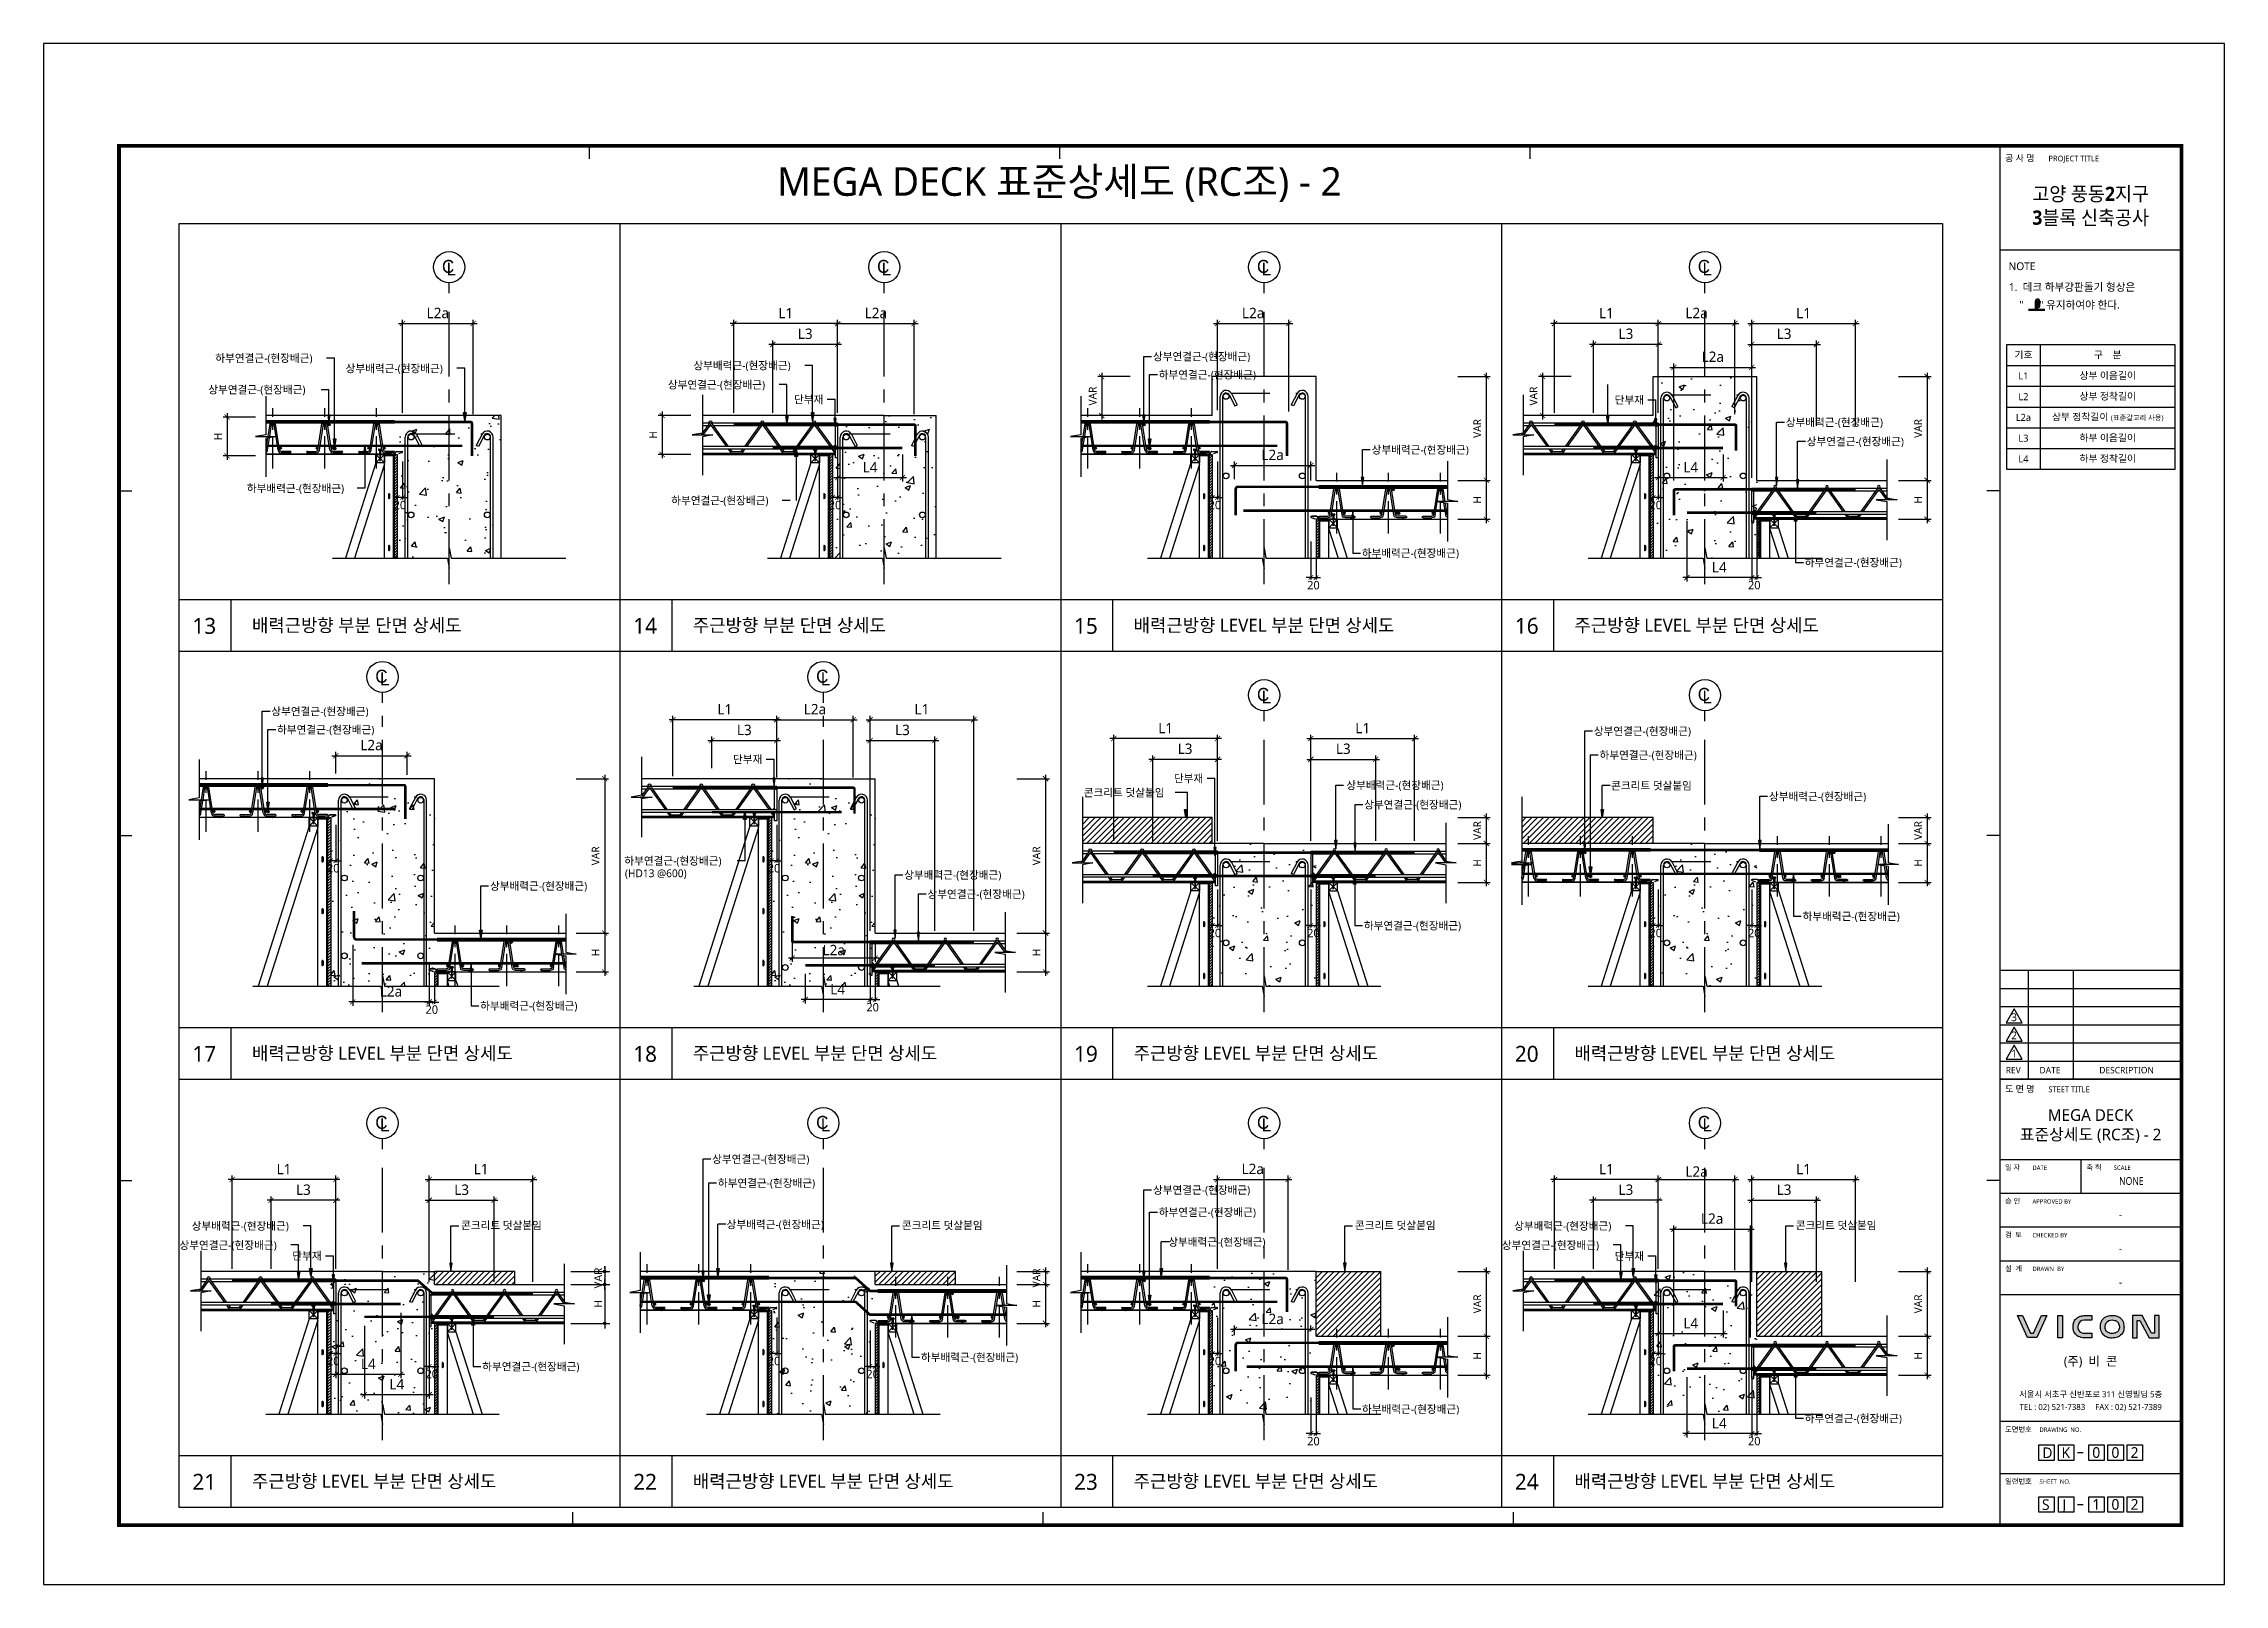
# Model space of a CAD drawing. Extents: x 10983 to 44623, y -18406 to 11294.
# Drawn here: x 19393 to 27803, y -6526 to -586 of the extents above; entities that cross this region are included whole.
import ezdxf
from ezdxf.enums import TextEntityAlignment as Align

# ---------------------------------------------------------------- set-up
doc = ezdxf.new("R2010")
doc.units = 0
doc.header["$LTSCALE"] = 100
doc.header["$MEASUREMENT"] = 0
doc.header["$PDMODE"] = 3
doc.header["$PDSIZE"] = 10
for name, pattern in [('CEN', [62, 60, -1, 0, -1]), ('CENTERX2', [4, 2.5, -0.5, 0.5, -0.5]), ('HID', [2.5, 1.5, -1]), ('HIDDEN', [0.375, 0.25, -0.125])]:
    doc.linetypes.add(name, pattern=pattern)
doc.layers.get('0').update_dxf_attribs({"linetype": 'CONTINUOUS'})
doc.layers.get('Defpoints').update_dxf_attribs({"color": 165, "linetype": 'CONTINUOUS'})
for name, color, linetype in [('-비콘 단부', 7, 'CONTINUOUS'), ('-상부연결근', 4, 'CONTINUOUS'), ('-하부배력근', 3, 'CONTINUOUS'), ('-하부연결근', 4, 'CONTINUOUS'), ('0-TEXT', 3, 'CONTINUOUS'), ('DECK-CEN', 1, 'CEN'), ('DECK-CON', 2, 'CONTINUOUS'), ('DECK-DIM', 255, 'CONTINUOUS'), ('DECK-ETC STEEL', 6, 'CONTINUOUS'), ('DECK-HATCH', 251, 'CONTINUOUS'), ('DECK-JOINT BAR', 4, 'HIDDEN'), ('DECK-LATTICE', 7, 'CONTINUOUS'), ('DECK-MAIN BAR', 2, 'CONTINUOUS'), ('DECK-PG', 4, 'CONTINUOUS'), ('DECK-RC', 251, 'CONTINUOUS'), ('DECK-RC(ETC)', 252, 'CONTINUOUS'), ('DECK-TABLE', 7, 'CONTINUOUS'), ('DECK-TEX1', 6, 'CONTINUOUS'), ('DECK-TEXT', 7, 'CONTINUOUS'), ('DECK-TITLE TEXT', 3, 'CONTINUOUS'), ('DECK-TRANS', 3, 'CONTINUOUS'), ('E2', 7, 'CONTINUOUS'), ('form', 7, 'CONTINUOUS'), ('form_TEX', 7, 'CONTINUOUS'), ('REVISION1', 10, 'CONTINUOUS')]:
    doc.layers.add(name, color=color, linetype=linetype)
doc.styles.get("Standard").update_dxf_attribs({"font": ''})
doc.styles.add('SY Panel', font='malgun.ttf')
doc.styles.add('VICON TEXT', font='malgun.ttf')
doc.styles.add('굴림', font='Gulim.ttf')
doc.styles.add('돋음', font='Dotum.ttf')
doc.styles.add('맑은고딕', font='malgun.ttf')
doc.styles.get('STANDARD').set_extended_font_data('Haansoft Dotum')
doc.dimstyles.get("Standard").update_dxf_attribs({"dimtxt": 0.18, "dimasz": 0.18, "dimexe": 0.18, "dimexo": 0.0625, "dimgap": 0.09, "dimtad": 0, "dimtih": 1, "dimtoh": 1, "dimdec": 4, "dimzin": 0, "dimdsep": 46, "dimtxsty": 'STANDARD', "dimcen": 0.09, "dimadec": 0, "dimazin": 0, "dimtfac": 1, "dimtdec": 4, "dimtofl": 0, "dimtmove": 0, "dimatfit": 3, "dimfxl": 1, "dimtolj": 1, "dimtzin": 0, "dimarcsym": 0})
doc.dimstyles.new('STDECK-DIM', dxfattribs={"dimtxt": 35, "dimasz": 20, "dimexe": 15, "dimexo": 40, "dimgap": 10, "dimtad": 1, "dimdec": 0, "dimtxsty": 'SY Panel', "dimblk": 'ARCHTICK', "dimcen": 2.5, "dimdle": 15, "dimclrd": 7, "dimclre": 7, "dimclrt": 6, "dimadec": 0, "dimazin": 0, "dimtfac": 1, "dimtdec": 0, "dimtmove": 0, "dimatfit": 3, "dimldrblk": 'ARCHTICK', "dimfxl": 1, "dimarcsym": 0})
doc.dimstyles.new('STDECK-DIM 2', dxfattribs={"dimscale": 2.5, "dimtxt": 12, "dimasz": 7, "dimexe": 3, "dimexo": 3, "dimgap": 3, "dimtad": 1, "dimdec": 0, "dimlunit": 6, "dimtxsty": 'VICON TEXT', "dimblk": 'ARCHTICK', "dimcen": 2.5, "dimclrd": 7, "dimclre": 7, "dimclrt": 6, "dimadec": 0, "dimazin": 0, "dimtfac": 1, "dimtdec": 0, "dimtix": 1, "dimtmove": 0, "dimatfit": 3, "dimfxl": 1, "dimarcsym": 0})
pattern_1 = [(45, (-7726021.449, -2456214.408), (-11.225320152, 11.225320152), [])]
pattern_2 = [(45, (-7726021.449, -2456214.408), (-11.225320152, 11.225320152), [])]
pattern_3 = [(50, (-2415.1, -5154.62), (215.178, -18.8256), [22.5, -247.5]), (355, (-2415.1, -5154.62), (-41.6254, 225.6576), [18, -198]), (100.45144, (-2397.17, -5156.19), (173.5527, 206.832), [19.122, -210.3426]), (46.1842, (-2415.1, -5094.62), (320.1724, -49.6558), [33.75, -371.25]), (96.6356, (-2388.42, -5098.76), (280.3986, 292.2356), [28.683, -315.514]), (351.1842, (-2415.1, -5094.62), (280.3986, 292.2356), [27, -297]), (21, (-2385.1, -5109.62), (179.0721, -120.7857), [22.5, -247.5]), (326, (-2385.1, -5109.62), (72.9946, 217.545), [18, -198]), (71.45144, (-2370.18, -5119.68), (252.0667, 96.7593), [19.122, -210.3426]), (37.5, (-2415.1, -5154.62), (3.64796, 99.86816), [0, -195.6, 0, -201, 0, -198.75]), (7.5, (-2415.1, -5154.62), (78.92086, 118.3235), [0, -114.6, 0, -191.1, 0, -75.75]), (327.5, (-2482, -5154.62), (160.14673, -6.76646), [0, -75, 0, -234, 0, -310.5]), (317.5, (-2512, -5154.62), (174.95585, 30.0315), [0, -97.5, 0, -155.4, 0, -220.5])]
pattern_4 = [(45, (-2415.1005, -5154.619), (-5.3033009, 5.3033009), [])]
pattern_5 = [(45, (-2415.1005, -5058.767), (-5.3033009, 5.3033009), [])]
pattern_6 = [(50, (-2415.1, -5154.62), (215.1781, -18.8256), [22.5, -247.5]), (355, (-2415.1, -5154.62), (-41.6254, 225.6576), [18, -198]), (100.45144, (-2397.17, -5156.19), (173.5527, 206.832), [19.122, -210.3426]), (46.1842, (-2415.1, -5094.62), (320.1724, -49.6558), [33.75, -371.25]), (96.6356, (-2388.42, -5098.76), (280.3986, 292.2356), [28.683, -315.514]), (351.1842, (-2415.1, -5094.62), (280.3986, 292.2356), [27, -297]), (21, (-2385.1, -5109.62), (179.0721, -120.7857), [22.5, -247.5]), (326, (-2385.1, -5109.62), (72.9946, 217.545), [18, -198]), (71.45144, (-2370.18, -5119.68), (252.0667, 96.7593), [19.122, -210.3426]), (37.5, (-2415.1, -5154.62), (3.64796, 99.86816), [0, -195.6, 0, -201, 0, -198.75]), (7.5, (-2415.1, -5154.62), (78.92086, 118.3235), [0, -114.6, 0, -191.1, 0, -75.75]), (327.5, (-2482, -5154.62), (160.14673, -6.76646), [0, -75, 0, -234, 0, -310.5]), (317.5, (-2512, -5154.62), (174.95585, 30.0315), [0, -97.5, 0, -155.4, 0, -220.5])]
pattern_7 = [(45, (-2415.1005, -5154.619), (-5.3033009, 5.3033009), [])]
pattern_8 = [(45, (-2415.1005, -5154.619), (-5.3033009, 5.3033009), [])]

msp = doc.modelspace()

# ---------------------------------------------------------------- texts
at = {"layer": '-상부연결근', "color": 0, "style": 'VICON TEXT'}
for p in [(23670.7, -1807.6), (20027.4, -1935.2), (20270.7, -3175.7), (25370.7, -3251.9), (21970.7, -4901.9), (23670.7, -5020.9)]:
    msp.add_text('상부연결근-(현장배근)', height=30, dxfattribs=at).set_placement(p)
at = {"layer": '-하부배력근', "color": 0, "style": 'VICON TEXT'}
for p in [(20176.4, -2315.8), (24475.9, -2565.8), (26175.9, -3965.8), (21076.2, -4311), (22775.9, -5665.8), (24476.8, -5865.9)]:
    msp.add_text('하부배력근-(현장배근)', height=30, dxfattribs=at).set_placement(p)
at = {"layer": '-하부연결근', "color": 0, "style": 'VICON TEXT'}
for p in [(20054.6, -1813.9), (23692.9, -1877.9), (20292.9, -3246.3), (25392.9, -3344.1), (21992.9, -4994.1), (23692.9, -5106.5)]:
    msp.add_text('하부연결근-(현장배근)', height=30, dxfattribs=at).set_placement(p)
at = {"layer": '0-TEXT', "style": 'VICON TEXT', "width": 0.85}
msp.add_text('NONE', height=30, dxfattribs=at).set_placement((27443.8, -4986), align=Align.CENTER)
at = {"layer": '0-TEXT', "style": 'VICON TEXT'}
for p in [(27402.1, -5116), (27402.1, -5246), (27402.1, -5376)]:
    msp.add_text('-', height=30, dxfattribs=at).set_placement(p, align=Align.CENTER)
for s, p in [('0', (27293, -6038.5)), ('0', (27366.9, -6038.5)), ('2', (27440.8, -6038.5)), ('1', (27293, -6238.5)), ('0', (27366.9, -6238.5)), ('2', (27440.8, -6238.5))]:
    msp.add_text(s, height=41.2, dxfattribs=at).set_placement(p)
at = {"layer": '0-TEXT', "attachment_point": 5, "style": '맑은고딕'}
for s, insert, char_height, width in [('MEGA DECK 표준상세도 (RC조) - 2', (23310, -1130.1), 110, 3770.247), ('MEGA DECK \\P표준상세도 (RC조) - 2', (27286.5, -4759.2), 45, 700)]:
    msp.add_mtext(s, dxfattribs=dict(at, insert=insert, char_height=char_height, width=width))
at = {"layer": '0-TEXT', "color": 3, "ltscale": 0.5, "insert": (27286.8, -1214), "char_height": 55, "width": 700, "attachment_point": 5, "style": '맑은고딕'}
msp.add_mtext('{\\fMalgun Gothic|b1|i0|c129|p50;\\W0.95;고양 풍동2지구 \\P3블록 신축공사}', dxfattribs=at)
at = {"layer": 'DECK-TABLE', "char_height": 27, "width": 150, "attachment_point": 5, "style": '맑은고딕'}
for s, insert in [('기호', (27027.6, -1787.3)), ('L1', (27027.6, -1867.3)), ('L2', (27027.6, -1947.3)), ('L2a', (27027.6, -2027.3)), ('L3', (27027.6, -2107.3)), ('L4', (27027.6, -2187.3))]:
    msp.add_mtext(s, dxfattribs=dict(at, insert=insert))
at = {"layer": 'DECK-TABLE', "color": 2, "char_height": 27, "attachment_point": 5, "style": '맑은고딕'}
for s, insert, width in [('상부 이음길이', (27352.6, -1867.3), 457.597), ('구    분', (27352.6, -1787.3), 150), ('상부 정착길이', (27352.6, -1947.3), 457.597), ('상부 정착길이 {\\H0.74074x;(표준갈고리 사용)}', (27352.6, -2027.3), 630.381), ('하부 이음길이', (27352.6, -2107.3), 457.597), ('하부 정착길이', (27352.6, -2187.3), 457.597)]:
    msp.add_mtext(s, dxfattribs=dict(at, insert=insert, width=width))
at = {"layer": 'DECK-TEX1', "color": 6, "linetype": 'ByBlock', "style": '굴림'}
for s, p in [('C', (20928.7, -1470.1)), ('C', (22606.8, -1470.1)), ('C', (24071.7, -1470.1)), ('C', (25771.7, -1470.1)), ('L', (20946.7, -1480.1)), ('L', (22624.8, -1480.1)), ('L', (24089.7, -1480.1)), ('L', (25789.7, -1480.1)), ('C', (20671.7, -3050.1)), ('L', (20689.7, -3060.1)), ('C', (22371.7, -3050.1)), ('L', (22389.7, -3060.1)), ('C', (24071.7, -3120.1)), ('L', (24089.7, -3130.1)), ('C', (25771.7, -3120.1)), ('L', (25789.7, -3130.1)), ('C', (20671.7, -4770.1)), ('L', (20689.7, -4780.1)), ('C', (22371.7, -4770.1)), ('L', (22389.7, -4780.1)), ('C', (24071.7, -4770.1)), ('L', (24089.7, -4780.1)), ('C', (25771.7, -4770.1)), ('L', (25789.7, -4780.1))]:
    msp.add_text(s, height=50, dxfattribs=at).set_placement(p)
at = {"layer": 'DECK-TEXT', "style": 'VICON TEXT'}
for s, p in [('상부배력근-(현장배근)', (20557.2, -1853.7)), ('상부배력근-(현장배근)', (21898.5, -1842.3)), ('상부연결근-(현장배근)', (21799.9, -1916.3)), ('단부재', (22286.4, -1973)), ('단부재', (25451.1, -1975)), ('상부배력근-(현장배근)', (26111, -2061.2)), ('상부연결근-(현장배근)', (26191.7, -2135.2)), ('상부배력근-(현장배근)', (24513.9, -2167.3)), ('하부연결근-(현장배근)', (21812.9, -2362.8)), ('하부연결근-(현장배근)', (26184, -2601.8)), ('단부재', (22051.1, -3360.5)), ('단부재', (23751.4, -3434.4)), ('상부배력근-(현장배근)', (24416.5, -3460.5)), ('콘크리트 덧살붙임', (25437.5, -3462)), ('콘크리트 덧살붙임', (23403.8, -3488.8)), ('상부연결근-(현장배근)', (24485.2, -3535.2)), ('상부배력근-(현장배근)', (26046.2, -3503.7)), ('하부연결근-(현장배근)', (21631.9, -3752)), ('(HD13 @600)', (21634.2, -3799.8)), ('상부배력근-(현장배근)', (22711, -3806.3)), ('상부배력근-(현장배근)', (21113.9, -3848.8)), ('상부연결근-(현장배근)', (22801.1, -3880.3)), ('하부연결근-(현장배근)', (24484, -4001.8)), ('상부배력근-(현장배근)', (19963.4, -5159.5)), ('콘크리트 덧살붙임', (21002.5, -5157.3)), ('상부배력근-(현장배근)', (22026.5, -5153.7)), ('콘크리트 덧살붙임', (22702.5, -5157.3)), ('콘크리트 덧살붙임', (24449.6, -5157.3)), ('상부배력근-(현장배근)', (25063.4, -5159.5)), ('콘크리트 덧살붙임', (26149.6, -5157.3)), ('상부연결근-(현장배근)', (19916.5, -5233.5)), ('상부배력근-(현장배근)', (23729.6, -5221.2)), ('상부연결근-(현장배근)', (25016, -5233.5)), ('단부재', (20351.5, -5275)), ('단부재', (25451.4, -5275.8)), ('하부연결근-(현장배근)', (21084, -5701.8)), ('하부연결근-(현장배근)', (26184, -5901.8))]:
    msp.add_text(s, height=30, dxfattribs=at).set_placement(p)
at = {"layer": 'DECK-TITLE TEXT', "color": 3, "style": 'VICON TEXT'}
for s, height, p in [('13', 61.43, (19966.3, -2861.6)), ('배력근방향 부분 단면 상세도', 50.257, (20196.1, -2853.8)), ('14', 61.43, (21666.3, -2861.6)), ('주근방향 부분 단면 상세도', 50.257, (21896.1, -2853.8)), ('15', 61.43, (23366.3, -2861.6)), ('배력근방향 LEVEL 부분 단면 상세도', 50.257, (23596.1, -2853.8)), ('16', 61.43, (25066.3, -2861.6)), ('주근방향 LEVEL 부분 단면 상세도', 50.257, (25296.1, -2853.8)), ('17', 61.43, (19966.3, -4511.6)), ('배력근방향 LEVEL 부분 단면 상세도', 50.257, (20196.1, -4503.8)), ('18', 61.43, (21666.3, -4511.6)), ('주근방향 LEVEL 부분 단면 상세도', 50.257, (21896.1, -4503.8)), ('19', 61.43, (23366.3, -4511.6)), ('주근방향 LEVEL 부분 단면 상세도', 50.257, (23596.1, -4503.8)), ('20', 61.43, (25066.3, -4511.6)), ('배력근방향 LEVEL 부분 단면 상세도', 50.257, (25296.1, -4503.8)), ('21', 61.43, (19966.3, -6161.6)), ('주근방향 LEVEL 부분 단면 상세도', 50.257, (20196.1, -6153.8)), ('22', 61.43, (21666.3, -6161.6)), ('배력근방향 LEVEL 부분 단면 상세도', 50.257, (21896.1, -6153.8)), ('23', 61.43, (23366.3, -6161.6)), ('주근방향 LEVEL 부분 단면 상세도', 50.257, (23596.1, -6153.8)), ('24', 61.43, (25066.3, -6161.6)), ('배력근방향 LEVEL 부분 단면 상세도', 50.257, (25296.1, -6153.8))]:
    msp.add_text(s, height=height, dxfattribs=at).set_placement(p)
at = {"layer": 'form', "style": 'VICON TEXT'}
for s, p in [('D', (27100.5, -6039.3)), ('K', (27174.4, -6039.3)), ('S', (27099, -6239.4)), ('J', (27177.6, -6239.4))]:
    msp.add_text(s, height=41, dxfattribs=at).set_placement(p)
at = {"layer": 'form_TEX', "ltscale": 2}
for s, height, style, p in [('공 사 명', 25, '맑은고딕', (26956.8, -1040.1)), ('PROJECT TITLE', 22, '맑은고딕', (27124, -1040.1)), ('도 면 명', 25, '맑은고딕', (26956.8, -4628.7)), ('STEET TITLE', 22, '맑은고딕', (27124, -4628.7)), ('일 자', 20, 'VICON TEXT', (26956.8, -4928.4)), ('DATE', 17, 'VICON TEXT', (27062.4, -4928.4)), ('축 척', 20, 'VICON TEXT', (27270.4, -4928.4)), ('SCALE', 17, 'VICON TEXT', (27376, -4928.4)), ('승 인', 20, 'VICON TEXT', (26956.8, -5058.4)), ('APPROVED BY', 17, 'VICON TEXT', (27062.4, -5058.4)), ('검  토', 20, 'VICON TEXT', (26956.8, -5188.4)), ('CHECKED BY', 17, 'VICON TEXT', (27062.4, -5188.4)), ('설  계', 20, 'VICON TEXT', (26956.8, -5318.4)), ('DRAWN  BY', 17, 'VICON TEXT', (27062.4, -5318.4)), ('도면번호', 20, 'VICON TEXT', (26956.8, -5938.4)), ('DRAWING  NO.', 17, 'VICON TEXT', (27089.5, -5938.4)), ('일련번호', 20, 'VICON TEXT', (26956.8, -6138.4)), ('SHEET  NO.', 17, 'VICON TEXT', (27089.5, -6138.4))]:
    msp.add_text(s, height=height, dxfattribs=dict(at, style=style)).set_placement(p)
at = {"layer": 'form_TEX', "color": 1, "ltscale": 2, "style": 'VICON TEXT'}
msp.add_text('NOTE', height=30, dxfattribs=at).set_placement((26970.3, -1459.3))
at = {"layer": 'form_TEX', "color": 1, "style": 'VICON TEXT'}
for s, p in [('1.  데크 하부강판돌기 형상은', (26971.3, -1539.5)), ('    "      " 유지하여야 한다.', (26971.3, -1608))]:
    msp.add_text(s, height=30, dxfattribs=at).set_placement(p)
at = {"layer": 'form_TEX', "style": 'VICON TEXT'}
for s, p in [('REV', (26959.2, -4556.2)), ('DATE', (27089.7, -4556.2)), ('DESCRIPTION', (27320, -4556.2))]:
    msp.add_text(s, height=25, dxfattribs=at).set_placement(p)
msp.add_text('서울시 서초구 신반포로 311 신영빌딩 5층', height=23, dxfattribs=at).set_placement((27286.8, -5792.6), align=Align.MIDDLE)
at = {"layer": 'form_TEX', "attachment_point": 5, "style": 'VICON TEXT'}
for s, insert, char_height, width in [('(주)  비  콘', (27286.8, -5669.1), 35, 383.636), ('TEL : 02) 521-7383     FAX : 02) 521-7389', (27286.8, -5844.9), 23, 685.972)]:
    msp.add_mtext(s, dxfattribs=dict(at, insert=insert, char_height=char_height, width=width))
at = {"layer": 'REVISION1', "ltscale": 2, "style": 'VICON TEXT'}
for s, p in [('3', (26991.5, -4339.9)), ('2', (26991.5, -4409.9)), ('1', (26991.5, -4479.9))]:
    msp.add_text(s, height=30, dxfattribs=at).set_placement(p, align=Align.MIDDLE_CENTER)

# ---------------------------------------------------------------- blocks, each defined once
blk = doc.blocks.new('_ArchTick')
at = {"color": 0, "linetype": 'ByBlock', "const_width": 0.15}
blk.add_lwpolyline([(-0.5, -0.5), (0.5, 0.5)], dxfattribs=at)
blk = doc.blocks.new('*D331')
at = {"layer": 'DECK-DIM', "color": 7, "lineweight": -2}
for p, q in [((25634.5, -1745.5), (25354.5, -1745.5)), ((25369.5, -2009.9), (25369.5, -1730.5)), ((25619.5, -2009.9), (25619.5, -1730.5))]:
    blk.add_line(p, q, dxfattribs=at)
at = {"layer": 'Defpoints', "color": 0, "ltscale": 0.5}
for p in [(25369.5, -1745.5), (25369.5, -2049.9), (25619.5, -2049.9)]:
    blk.add_point(p, dxfattribs=at)
at = {"layer": 'DECK-DIM', "color": 7, "lineweight": -2, "ltscale": 0.5, "xscale": 20, "yscale": 20, "zscale": 20, "rotation": 180}
blk.add_blockref('_ArchTick', (25369.5, -1745.5), dxfattribs=at)
at = {"layer": 'DECK-DIM', "color": 7, "lineweight": -2, "ltscale": 0.5, "xscale": 20, "yscale": 20, "zscale": 20}
blk.add_blockref('_ArchTick', (25619.5, -1745.5), dxfattribs=at)
at = {"layer": 'DECK-DIM', "color": 6, "ltscale": 0.5, "insert": (25494.5, -1704.9), "char_height": 40, "attachment_point": 5, "style": 'SY Panel'}
blk.add_mtext('L3', dxfattribs=at)
blk = doc.blocks.new('*D332')
at = {"layer": 'DECK-DIM', "color": 7, "lineweight": -2}
for p, q in [((25634.5, -1665.5), (25204.5, -1665.5)), ((25219.5, -2009.9), (25219.5, -1650.5)), ((25619.5, -2009.9), (25619.5, -1650.5))]:
    blk.add_line(p, q, dxfattribs=at)
at = {"layer": 'Defpoints', "color": 0, "ltscale": 0.5}
for p in [(25219.5, -1665.5), (25219.5, -2049.9), (25619.5, -2049.9)]:
    blk.add_point(p, dxfattribs=at)
at = {"layer": 'DECK-DIM', "color": 7, "lineweight": -2, "ltscale": 0.5, "xscale": 20, "yscale": 20, "zscale": 20, "rotation": 180}
blk.add_blockref('_ArchTick', (25219.5, -1665.5), dxfattribs=at)
at = {"layer": 'DECK-DIM', "color": 7, "lineweight": -2, "ltscale": 0.5, "xscale": 20, "yscale": 20, "zscale": 20}
blk.add_blockref('_ArchTick', (25619.5, -1665.5), dxfattribs=at)
at = {"layer": 'DECK-DIM', "color": 6, "ltscale": 0.5, "insert": (25419.5, -1625.1), "char_height": 40, "attachment_point": 5, "style": 'SY Panel'}
blk.add_mtext('L1', dxfattribs=at)
blk = doc.blocks.new('*D333')
at = {"layer": 'DECK-DIM', "color": 7, "lineweight": -2}
for p, q in [((25219.5, -5309.9), (25219.5, -4950.5)), ((25619.5, -5309.9), (25619.5, -4950.5)), ((25634.5, -4965.5), (25204.5, -4965.5))]:
    blk.add_line(p, q, dxfattribs=at)
at = {"layer": 'Defpoints', "color": 0, "ltscale": 0.5}
for p in [(25219.5, -4965.5), (25219.5, -5349.9), (25619.5, -5349.9)]:
    blk.add_point(p, dxfattribs=at)
at = {"layer": 'DECK-DIM', "color": 7, "lineweight": -2, "ltscale": 0.5, "xscale": 20, "yscale": 20, "zscale": 20, "rotation": 180}
blk.add_blockref('_ArchTick', (25219.5, -4965.5), dxfattribs=at)
at = {"layer": 'DECK-DIM', "color": 7, "lineweight": -2, "ltscale": 0.5, "xscale": 20, "yscale": 20, "zscale": 20}
blk.add_blockref('_ArchTick', (25619.5, -4965.5), dxfattribs=at)
at = {"layer": 'DECK-DIM', "color": 6, "ltscale": 0.5, "insert": (25419.5, -4925.1), "char_height": 40, "attachment_point": 5, "style": 'SY Panel'}
blk.add_mtext('L1', dxfattribs=at)
blk = doc.blocks.new('*D334')
at = {"layer": 'DECK-DIM', "color": 7, "lineweight": -2}
for p, q in [((25634.5, -5045.5), (25354.5, -5045.5)), ((25369.5, -5309.9), (25369.5, -5030.5)), ((25619.5, -5309.9), (25619.5, -5030.5))]:
    blk.add_line(p, q, dxfattribs=at)
at = {"layer": 'Defpoints', "color": 0, "ltscale": 0.5}
for p in [(25369.5, -5045.5), (25369.5, -5349.9), (25619.5, -5349.9)]:
    blk.add_point(p, dxfattribs=at)
at = {"layer": 'DECK-DIM', "color": 7, "lineweight": -2, "ltscale": 0.5, "xscale": 20, "yscale": 20, "zscale": 20, "rotation": 180}
blk.add_blockref('_ArchTick', (25369.5, -5045.5), dxfattribs=at)
at = {"layer": 'DECK-DIM', "color": 7, "lineweight": -2, "ltscale": 0.5, "xscale": 20, "yscale": 20, "zscale": 20}
blk.add_blockref('_ArchTick', (25619.5, -5045.5), dxfattribs=at)
at = {"layer": 'DECK-DIM', "color": 6, "ltscale": 0.5, "insert": (25494.5, -5004.9), "char_height": 40, "attachment_point": 5, "style": 'SY Panel'}
blk.add_mtext('L3', dxfattribs=at)
blk = doc.blocks.new('*D335')
at = {"layer": 'DECK-DIM', "color": 7, "lineweight": -2}
for p, q in [((20879.5, -5359.9), (20879.5, -4950.5)), ((21279.5, -5359.9), (21279.5, -4950.5)), ((20864.5, -4965.5), (21294.5, -4965.5))]:
    blk.add_line(p, q, dxfattribs=at)
at = {"layer": 'Defpoints', "color": 0, "ltscale": 0.5}
for p in [(21279.5, -4965.5), (20879.5, -5399.9), (21279.5, -5399.9)]:
    blk.add_point(p, dxfattribs=at)
at = {"layer": 'DECK-DIM', "color": 7, "lineweight": -2, "ltscale": 0.5, "xscale": 20, "yscale": 20, "zscale": 20, "rotation": 180}
blk.add_blockref('_ArchTick', (20879.5, -4965.5), dxfattribs=at)
at = {"layer": 'DECK-DIM', "color": 7, "lineweight": -2, "ltscale": 0.5, "xscale": 20, "yscale": 20, "zscale": 20}
blk.add_blockref('_ArchTick', (21279.5, -4965.5), dxfattribs=at)
at = {"layer": 'DECK-DIM', "color": 6, "ltscale": 0.5, "insert": (21079.5, -4925.1), "char_height": 40, "attachment_point": 5, "style": 'SY Panel'}
blk.add_mtext('L1', dxfattribs=at)
blk = doc.blocks.new('*D336')
at = {"layer": 'DECK-DIM', "color": 7, "lineweight": -2}
for p, q in [((20119.5, -5309.9), (20119.5, -4950.5)), ((20519.5, -5309.9), (20519.5, -4950.5)), ((20534.5, -4965.5), (20104.5, -4965.5))]:
    blk.add_line(p, q, dxfattribs=at)
at = {"layer": 'Defpoints', "color": 0, "ltscale": 0.5}
for p in [(20119.5, -4965.5), (20119.5, -5349.9), (20519.5, -5349.9)]:
    blk.add_point(p, dxfattribs=at)
at = {"layer": 'DECK-DIM', "color": 7, "lineweight": -2, "ltscale": 0.5, "xscale": 20, "yscale": 20, "zscale": 20, "rotation": 180}
blk.add_blockref('_ArchTick', (20119.5, -4965.5), dxfattribs=at)
at = {"layer": 'DECK-DIM', "color": 7, "lineweight": -2, "ltscale": 0.5, "xscale": 20, "yscale": 20, "zscale": 20}
blk.add_blockref('_ArchTick', (20519.5, -4965.5), dxfattribs=at)
at = {"layer": 'DECK-DIM', "color": 6, "ltscale": 0.5, "insert": (20319.5, -4925.1), "char_height": 40, "attachment_point": 5, "style": 'SY Panel'}
blk.add_mtext('L1', dxfattribs=at)
blk = doc.blocks.new('*D337')
at = {"layer": 'DECK-DIM', "color": 7, "lineweight": -2}
for p, q in [((20519.5, -5479.9), (20519.5, -5731.3)), ((20769.5, -5479.9), (20769.5, -5731.3)), ((20504.5, -5716.3), (20784.5, -5716.3))]:
    blk.add_line(p, q, dxfattribs=at)
at = {"layer": 'Defpoints', "color": 0, "ltscale": 0.5}
for p in [(20519.5, -5439.9), (20769.5, -5439.9), (20769.5, -5716.3)]:
    blk.add_point(p, dxfattribs=at)
at = {"layer": 'DECK-DIM', "color": 7, "lineweight": -2, "ltscale": 0.5, "xscale": 20, "yscale": 20, "zscale": 20, "rotation": 180}
blk.add_blockref('_ArchTick', (20519.5, -5716.3), dxfattribs=at)
at = {"layer": 'DECK-DIM', "color": 7, "lineweight": -2, "ltscale": 0.5, "xscale": 20, "yscale": 20, "zscale": 20}
blk.add_blockref('_ArchTick', (20769.5, -5716.3), dxfattribs=at)
at = {"layer": 'DECK-DIM', "color": 6, "ltscale": 0.5, "insert": (20644.5, -5676.3), "char_height": 40, "attachment_point": 5, "style": 'SY Panel'}
blk.add_mtext('L4', dxfattribs=at)
blk = doc.blocks.new('*D338')
at = {"layer": 'DECK-DIM', "color": 7, "lineweight": -2}
for p, q in [((20629.5, -5529.9), (20629.5, -5809.9)), ((20879.5, -5529.9), (20879.5, -5809.9)), ((20894.5, -5794.9), (20614.5, -5794.9))]:
    blk.add_line(p, q, dxfattribs=at)
at = {"layer": 'Defpoints', "color": 0, "ltscale": 0.5}
for p in [(20629.5, -5489.9), (20879.5, -5489.9), (20629.5, -5794.9)]:
    blk.add_point(p, dxfattribs=at)
at = {"layer": 'DECK-DIM', "color": 7, "lineweight": -2, "ltscale": 0.5, "xscale": 20, "yscale": 20, "zscale": 20, "rotation": 180}
blk.add_blockref('_ArchTick', (20629.5, -5794.9), dxfattribs=at)
at = {"layer": 'DECK-DIM', "color": 7, "lineweight": -2, "ltscale": 0.5, "xscale": 20, "yscale": 20, "zscale": 20}
blk.add_blockref('_ArchTick', (20879.5, -5794.9), dxfattribs=at)
at = {"layer": 'DECK-DIM', "color": 6, "ltscale": 0.5, "insert": (20754.5, -5754.9), "char_height": 40, "attachment_point": 5, "style": 'SY Panel'}
blk.add_mtext('L4', dxfattribs=at)
blk = doc.blocks.new('*D339')
at = {"layer": 'DECK-DIM', "color": 7, "lineweight": -2}
for p, q in [((20499.5, -5497.4), (20499.5, -5643.5)), ((20519.5, -5497.4), (20519.5, -5643.5)), ((20499.5, -5636), (20482, -5636)), ((20519.5, -5636), (20499.5, -5636)), ((20519.5, -5636), (20537, -5636))]:
    blk.add_line(p, q, dxfattribs=at)
at = {"layer": 'Defpoints', "color": 0, "ltscale": 0.5}
for p in [(20499.5, -5489.9), (20519.5, -5489.9), (20499.5, -5636)]:
    blk.add_point(p, dxfattribs=at)
at = {"layer": 'DECK-DIM', "color": 7, "lineweight": -2, "ltscale": 0.5, "xscale": 17.5, "yscale": 17.5, "zscale": 17.5}
blk.add_blockref('_ArchTick', (20499.5, -5636), dxfattribs=at)
at = {"layer": 'DECK-DIM', "color": 7, "lineweight": -2, "ltscale": 0.5, "xscale": 17.5, "yscale": 17.5, "zscale": 17.5, "rotation": 180}
blk.add_blockref('_ArchTick', (20519.5, -5636), dxfattribs=at)
at = {"layer": 'DECK-DIM', "color": 6, "ltscale": 0.5, "insert": (20509.5, -5665.3), "char_height": 32.5, "attachment_point": 5, "style": 'VICON TEXT'}
blk.add_mtext('20', dxfattribs=at)
blk = doc.blocks.new('*D340')
at = {"layer": 'DECK-DIM', "color": 7, "lineweight": -2}
for p, q in [((20879.5, -5547.4), (20879.5, -5693.5)), ((20899.5, -5547.4), (20899.5, -5693.5)), ((20879.5, -5686), (20862, -5686)), ((20879.5, -5686), (20899.5, -5686)), ((20899.5, -5686), (20917, -5686))]:
    blk.add_line(p, q, dxfattribs=at)
at = {"layer": 'Defpoints', "color": 0, "ltscale": 0.5}
for p in [(20879.5, -5539.9), (20899.5, -5539.9), (20899.5, -5686)]:
    blk.add_point(p, dxfattribs=at)
at = {"layer": 'DECK-DIM', "color": 7, "lineweight": -2, "ltscale": 0.5, "xscale": 17.5, "yscale": 17.5, "zscale": 17.5}
blk.add_blockref('_ArchTick', (20879.5, -5686), dxfattribs=at)
at = {"layer": 'DECK-DIM', "color": 7, "lineweight": -2, "ltscale": 0.5, "xscale": 17.5, "yscale": 17.5, "zscale": 17.5, "rotation": 180}
blk.add_blockref('_ArchTick', (20899.5, -5686), dxfattribs=at)
at = {"layer": 'DECK-DIM', "color": 6, "ltscale": 0.5, "insert": (20889.5, -5715.3), "char_height": 32.5, "attachment_point": 5, "style": 'VICON TEXT'}
blk.add_mtext('20', dxfattribs=at)
blk = doc.blocks.new('*D341')
at = {"layer": 'DECK-DIM', "color": 7, "lineweight": -2}
for p, q in [((20534.5, -5045.5), (20254.5, -5045.5)), ((20269.5, -5309.9), (20269.5, -5030.5)), ((20519.5, -5309.9), (20519.5, -5030.5))]:
    blk.add_line(p, q, dxfattribs=at)
at = {"layer": 'Defpoints', "color": 0, "ltscale": 0.5}
for p in [(20269.5, -5045.5), (20269.5, -5349.9), (20519.5, -5349.9)]:
    blk.add_point(p, dxfattribs=at)
at = {"layer": 'DECK-DIM', "color": 7, "lineweight": -2, "ltscale": 0.5, "xscale": 20, "yscale": 20, "zscale": 20, "rotation": 180}
blk.add_blockref('_ArchTick', (20269.5, -5045.5), dxfattribs=at)
at = {"layer": 'DECK-DIM', "color": 7, "lineweight": -2, "ltscale": 0.5, "xscale": 20, "yscale": 20, "zscale": 20}
blk.add_blockref('_ArchTick', (20519.5, -5045.5), dxfattribs=at)
at = {"layer": 'DECK-DIM', "color": 6, "ltscale": 0.5, "insert": (20394.5, -5004.9), "char_height": 40, "attachment_point": 5, "style": 'SY Panel'}
blk.add_mtext('L3', dxfattribs=at)
blk = doc.blocks.new('*D342')
at = {"layer": 'DECK-DIM', "color": 7, "lineweight": -2}
for p, q in [((20864.5, -5045.5), (21144.5, -5045.5)), ((20879.5, -5359.9), (20879.5, -5030.5)), ((21129.5, -5359.9), (21129.5, -5030.5))]:
    blk.add_line(p, q, dxfattribs=at)
at = {"layer": 'Defpoints', "color": 0, "ltscale": 0.5}
for p in [(21129.5, -5045.5), (20879.5, -5399.9), (21129.5, -5399.9)]:
    blk.add_point(p, dxfattribs=at)
at = {"layer": 'DECK-DIM', "color": 7, "lineweight": -2, "ltscale": 0.5, "xscale": 20, "yscale": 20, "zscale": 20, "rotation": 180}
blk.add_blockref('_ArchTick', (20879.5, -5045.5), dxfattribs=at)
at = {"layer": 'DECK-DIM', "color": 7, "lineweight": -2, "ltscale": 0.5, "xscale": 20, "yscale": 20, "zscale": 20}
blk.add_blockref('_ArchTick', (21129.5, -5045.5), dxfattribs=at)
at = {"layer": 'DECK-DIM', "color": 6, "ltscale": 0.5, "insert": (21004.5, -5004.9), "char_height": 40, "attachment_point": 5, "style": 'SY Panel'}
blk.add_mtext('L3', dxfattribs=at)
blk = doc.blocks.new('*D343')
at = {"layer": 'DECK-DIM', "color": 7, "lineweight": -2}
for p, q in [((22579.5, -5547.4), (22579.5, -5693.5)), ((22599.5, -5547.4), (22599.5, -5693.5)), ((22579.5, -5686), (22562, -5686)), ((22579.5, -5686), (22599.5, -5686)), ((22599.5, -5686), (22617, -5686))]:
    blk.add_line(p, q, dxfattribs=at)
at = {"layer": 'Defpoints', "color": 0, "ltscale": 0.5}
for p in [(22579.5, -5539.9), (22599.5, -5539.9), (22599.5, -5686)]:
    blk.add_point(p, dxfattribs=at)
at = {"layer": 'DECK-DIM', "color": 7, "lineweight": -2, "ltscale": 0.5, "xscale": 17.5, "yscale": 17.5, "zscale": 17.5}
blk.add_blockref('_ArchTick', (22579.5, -5686), dxfattribs=at)
at = {"layer": 'DECK-DIM', "color": 7, "lineweight": -2, "ltscale": 0.5, "xscale": 17.5, "yscale": 17.5, "zscale": 17.5, "rotation": 180}
blk.add_blockref('_ArchTick', (22599.5, -5686), dxfattribs=at)
at = {"layer": 'DECK-DIM', "color": 6, "ltscale": 0.5, "insert": (22589.5, -5715.3), "char_height": 32.5, "attachment_point": 5, "style": 'VICON TEXT'}
blk.add_mtext('20', dxfattribs=at)
blk = doc.blocks.new('*D344')
at = {"layer": 'DECK-DIM', "color": 7, "lineweight": -2}
for p, q in [((23146.2, -5319.9), (23271.2, -5319.9)), ((23146.2, -5369.9), (23271.2, -5369.9)), ((23256.2, -5304.9), (23256.2, -5384.9))]:
    blk.add_line(p, q, dxfattribs=at)
at = {"layer": 'Defpoints', "color": 0, "ltscale": 0.5}
for p in [(23106.2, -5319.9), (23106.2, -5369.9), (23256.2, -5369.9)]:
    blk.add_point(p, dxfattribs=at)
at = {"layer": 'DECK-DIM', "color": 7, "lineweight": -2, "ltscale": 0.5, "xscale": 20, "yscale": 20, "zscale": 20}
for p, rotation in [((23256.2, -5319.9), 90), ((23256.2, -5369.9), 270)]:
    blk.add_blockref('_ArchTick', p, dxfattribs=dict(at, rotation=rotation))
at = {"layer": 'DECK-DIM', "color": 6, "ltscale": 0.5, "insert": (23221.2, -5344.9), "char_height": 30, "attachment_point": 5, "rotation": 90, "style": 'SY Panel'}
blk.add_mtext('VAR', dxfattribs=at)
blk = doc.blocks.new('*D345')
at = {"layer": 'DECK-DIM', "color": 7, "lineweight": -2}
for p, q in [((23146.2, -5369.9), (23271.2, -5369.9)), ((23256.2, -5354.9), (23256.2, -5534.9)), ((23146.2, -5519.9), (23271.2, -5519.9))]:
    blk.add_line(p, q, dxfattribs=at)
at = {"layer": 'Defpoints', "color": 0, "ltscale": 0.5}
for p in [(23106.2, -5369.9), (23106.2, -5519.9), (23256.2, -5519.9)]:
    blk.add_point(p, dxfattribs=at)
at = {"layer": 'DECK-DIM', "color": 7, "lineweight": -2, "ltscale": 0.5, "xscale": 20, "yscale": 20, "zscale": 20}
for p, rotation in [((23256.2, -5369.9), 90), ((23256.2, -5519.9), 270)]:
    blk.add_blockref('_ArchTick', p, dxfattribs=dict(at, rotation=rotation))
at = {"layer": 'DECK-DIM', "color": 6, "ltscale": 0.5, "insert": (23221.2, -5444.9), "char_height": 30, "attachment_point": 5, "rotation": 90, "style": 'SY Panel'}
blk.add_mtext('H', dxfattribs=at)
blk = doc.blocks.new('DIMDOT')
at = {"color": 0}
blk.add_line((-2, 0), (2, 0), dxfattribs=at)
for radius in [0.5, 0.25]:
    blk.add_circle((0, 0), radius, dxfattribs=at)
blk = doc.blocks.new('*D346')
at = {"layer": 'DECK-DIM', "linetype": 'ByBlock', "lineweight": -2}
for p, q in [((21426.2, -5369.9), (21576.2, -5369.9)), ((21556.2, -5379.9), (21556.2, -5509.9)), ((21426.2, -5519.9), (21576.2, -5519.9))]:
    blk.add_line(p, q, dxfattribs=at)
at = {"layer": 'Defpoints', "color": 0, "ltscale": 0.5}
for p in [(21406.2, -5369.9), (21406.2, -5519.9), (21556.2, -5519.9)]:
    blk.add_point(p, dxfattribs=at)
at = {"layer": 'DECK-DIM', "lineweight": -2, "ltscale": 0.5, "xscale": 10, "yscale": 10, "zscale": 10}
for p, rotation in [((21556.2, -5369.9), 90), ((21556.2, -5519.9), 270)]:
    blk.add_blockref('DIMDOT', p, dxfattribs=dict(at, rotation=rotation))
at = {"layer": 'DECK-DIM', "color": 6, "ltscale": 0.5, "insert": (21531.2, -5444.9), "char_height": 30, "attachment_point": 5, "rotation": 90, "style": '돋음'}
blk.add_mtext('\\A1;H', dxfattribs=at)
blk = doc.blocks.new('*D347')
at = {"layer": 'DECK-DIM', "linetype": 'ByBlock', "lineweight": -2}
for p, q in [((21426.2, -5319.9), (21576.2, -5319.9)), ((21426.2, -5369.9), (21576.2, -5369.9)), ((21556.2, -5309.9), (21556.2, -5299.9)), ((21556.2, -5319.9), (21556.2, -5369.9)), ((21556.2, -5379.9), (21556.2, -5389.9))]:
    blk.add_line(p, q, dxfattribs=at)
at = {"layer": 'Defpoints', "color": 0, "ltscale": 0.5}
for p in [(21406.2, -5319.9), (21406.2, -5369.9), (21556.2, -5369.9)]:
    blk.add_point(p, dxfattribs=at)
at = {"layer": 'DECK-DIM', "lineweight": -2, "ltscale": 0.5, "xscale": 10, "yscale": 10, "zscale": 10}
for p, rotation in [((21556.2, -5319.9), 270), ((21556.2, -5369.9), 90)]:
    blk.add_blockref('DIMDOT', p, dxfattribs=dict(at, rotation=rotation))
at = {"layer": 'DECK-DIM', "color": 6, "ltscale": 0.5, "insert": (21531.2, -5344.9), "char_height": 30, "attachment_point": 5, "rotation": 90, "style": '돋음'}
blk.add_mtext('\\A1;VAR', dxfattribs=at)
blk = doc.blocks.new('*D348')
at = {"layer": 'DECK-DIM', "color": 7, "lineweight": -2}
for p, q in [((22199.5, -5497.4), (22199.5, -5643.5)), ((22219.5, -5497.4), (22219.5, -5643.5)), ((22199.5, -5636), (22182, -5636)), ((22219.5, -5636), (22199.5, -5636)), ((22219.5, -5636), (22237, -5636))]:
    blk.add_line(p, q, dxfattribs=at)
at = {"layer": 'Defpoints', "color": 0, "ltscale": 0.5}
for p in [(22199.5, -5489.9), (22219.5, -5489.9), (22199.5, -5636)]:
    blk.add_point(p, dxfattribs=at)
at = {"layer": 'DECK-DIM', "color": 7, "lineweight": -2, "ltscale": 0.5, "xscale": 17.5, "yscale": 17.5, "zscale": 17.5}
blk.add_blockref('_ArchTick', (22199.5, -5636), dxfattribs=at)
at = {"layer": 'DECK-DIM', "color": 7, "lineweight": -2, "ltscale": 0.5, "xscale": 17.5, "yscale": 17.5, "zscale": 17.5, "rotation": 180}
blk.add_blockref('_ArchTick', (22219.5, -5636), dxfattribs=at)
at = {"layer": 'DECK-DIM', "color": 6, "ltscale": 0.5, "insert": (22209.5, -5665.3), "char_height": 32.5, "attachment_point": 5, "style": 'VICON TEXT'}
blk.add_mtext('20', dxfattribs=at)
blk = doc.blocks.new('*D349')
at = {"layer": 'DECK-DIM', "color": 7, "lineweight": -2}
for p, q in [((23899.5, -5497.4), (23899.5, -5643.5)), ((23919.5, -5497.4), (23919.5, -5643.5)), ((23899.5, -5636), (23882, -5636)), ((23919.5, -5636), (23899.5, -5636)), ((23919.5, -5636), (23937, -5636))]:
    blk.add_line(p, q, dxfattribs=at)
at = {"layer": 'Defpoints', "color": 0, "ltscale": 0.5}
for p in [(23899.5, -5489.9), (23919.5, -5489.9), (23899.5, -5636)]:
    blk.add_point(p, dxfattribs=at)
at = {"layer": 'DECK-DIM', "color": 7, "lineweight": -2, "ltscale": 0.5, "xscale": 17.5, "yscale": 17.5, "zscale": 17.5}
blk.add_blockref('_ArchTick', (23899.5, -5636), dxfattribs=at)
at = {"layer": 'DECK-DIM', "color": 7, "lineweight": -2, "ltscale": 0.5, "xscale": 17.5, "yscale": 17.5, "zscale": 17.5, "rotation": 180}
blk.add_blockref('_ArchTick', (23919.5, -5636), dxfattribs=at)
at = {"layer": 'DECK-DIM', "color": 6, "ltscale": 0.5, "insert": (23909.5, -5665.3), "char_height": 32.5, "attachment_point": 5, "style": 'VICON TEXT'}
blk.add_mtext('20', dxfattribs=at)
blk = doc.blocks.new('*D350')
at = {"layer": 'DECK-DIM', "color": 7, "lineweight": -2}
for p, q in [((24279.5, -5806.2), (24279.5, -5952.4)), ((24299.5, -5806.2), (24299.5, -5952.4)), ((24279.5, -5944.9), (24262, -5944.9)), ((24279.5, -5944.9), (24299.5, -5944.9)), ((24299.5, -5944.9), (24317, -5944.9))]:
    blk.add_line(p, q, dxfattribs=at)
at = {"layer": 'Defpoints', "color": 0, "ltscale": 0.5}
for p in [(24279.5, -5798.7), (24299.5, -5798.7), (24299.5, -5944.9)]:
    blk.add_point(p, dxfattribs=at)
at = {"layer": 'DECK-DIM', "color": 7, "lineweight": -2, "ltscale": 0.5, "xscale": 17.5, "yscale": 17.5, "zscale": 17.5}
blk.add_blockref('_ArchTick', (24279.5, -5944.9), dxfattribs=at)
at = {"layer": 'DECK-DIM', "color": 7, "lineweight": -2, "ltscale": 0.5, "xscale": 17.5, "yscale": 17.5, "zscale": 17.5, "rotation": 180}
blk.add_blockref('_ArchTick', (24299.5, -5944.9), dxfattribs=at)
at = {"layer": 'DECK-DIM', "color": 6, "ltscale": 0.5, "insert": (24289.5, -5974.2), "char_height": 32.5, "attachment_point": 5, "style": 'VICON TEXT'}
blk.add_mtext('20', dxfattribs=at)
blk = doc.blocks.new('*D351')
at = {"layer": 'DECK-DIM', "color": 7, "lineweight": -2}
for p, q in [((24846.2, -5319.9), (24971.2, -5319.9)), ((24956.2, -5304.9), (24956.2, -5584.9)), ((24846.2, -5569.9), (24971.2, -5569.9))]:
    blk.add_line(p, q, dxfattribs=at)
at = {"layer": 'Defpoints', "color": 0, "ltscale": 0.5}
for p in [(24806.2, -5319.9), (24806.2, -5569.9), (24956.2, -5569.9)]:
    blk.add_point(p, dxfattribs=at)
at = {"layer": 'DECK-DIM', "color": 7, "lineweight": -2, "ltscale": 0.5, "xscale": 20, "yscale": 20, "zscale": 20}
for p, rotation in [((24956.2, -5319.9), 90), ((24956.2, -5569.9), 270)]:
    blk.add_blockref('_ArchTick', p, dxfattribs=dict(at, rotation=rotation))
at = {"layer": 'DECK-DIM', "color": 6, "ltscale": 0.5, "insert": (24921.2, -5444.9), "char_height": 30, "attachment_point": 5, "rotation": 90, "style": 'SY Panel'}
blk.add_mtext('VAR', dxfattribs=at)
blk = doc.blocks.new('*D352')
at = {"layer": 'DECK-DIM', "color": 7, "lineweight": -2}
for p, q in [((24846.2, -5569.9), (24971.2, -5569.9)), ((24956.2, -5554.9), (24956.2, -5734.9)), ((24846.2, -5719.9), (24971.2, -5719.9))]:
    blk.add_line(p, q, dxfattribs=at)
at = {"layer": 'Defpoints', "color": 0, "ltscale": 0.5}
for p in [(24806.2, -5569.9), (24806.2, -5719.9), (24956.2, -5719.9)]:
    blk.add_point(p, dxfattribs=at)
at = {"layer": 'DECK-DIM', "color": 7, "lineweight": -2, "ltscale": 0.5, "xscale": 20, "yscale": 20, "zscale": 20}
for p, rotation in [((24956.2, -5569.9), 90), ((24956.2, -5719.9), 270)]:
    blk.add_blockref('_ArchTick', p, dxfattribs=dict(at, rotation=rotation))
at = {"layer": 'DECK-DIM', "color": 6, "ltscale": 0.5, "insert": (24921.2, -5644.9), "char_height": 30, "attachment_point": 5, "rotation": 90, "style": 'SY Panel'}
blk.add_mtext('H', dxfattribs=at)
blk = doc.blocks.new('*D353')
at = {"layer": 'DECK-DIM', "color": 7, "lineweight": -2}
for p, q in [((20879.5, -4183.7), (20879.5, -4288.7)), ((20899.5, -4183.7), (20899.5, -4288.7)), ((20879.5, -4281.2), (20862, -4281.2)), ((20879.5, -4281.2), (20899.5, -4281.2)), ((20899.5, -4281.2), (20917, -4281.2))]:
    blk.add_line(p, q, dxfattribs=at)
at = {"layer": 'Defpoints', "color": 0, "ltscale": 0.5}
for p in [(20879.5, -4176.2), (20899.5, -4176.2), (20899.5, -4281.2)]:
    blk.add_point(p, dxfattribs=at)
at = {"layer": 'DECK-DIM', "color": 7, "lineweight": -2, "ltscale": 0.5, "xscale": 17.5, "yscale": 17.5, "zscale": 17.5}
blk.add_blockref('_ArchTick', (20879.5, -4281.2), dxfattribs=at)
at = {"layer": 'DECK-DIM', "color": 7, "lineweight": -2, "ltscale": 0.5, "xscale": 17.5, "yscale": 17.5, "zscale": 17.5, "rotation": 180}
blk.add_blockref('_ArchTick', (20899.5, -4281.2), dxfattribs=at)
at = {"layer": 'DECK-DIM', "color": 6, "ltscale": 0.5, "insert": (20889.5, -4310.5), "char_height": 32.5, "attachment_point": 5, "style": 'VICON TEXT'}
blk.add_mtext('20', dxfattribs=at)
blk = doc.blocks.new('*D354')
at = {"layer": 'DECK-DIM', "color": 7, "lineweight": -2}
for p, q in [((20499.5, -3597.5), (20499.5, -3743.7)), ((20519.5, -3597.5), (20519.5, -3743.7)), ((20499.5, -3736.2), (20482, -3736.2)), ((20519.5, -3736.2), (20499.5, -3736.2)), ((20519.5, -3736.2), (20537, -3736.2))]:
    blk.add_line(p, q, dxfattribs=at)
at = {"layer": 'Defpoints', "color": 0, "ltscale": 0.5}
for p in [(20499.5, -3590), (20519.5, -3590), (20499.5, -3736.2)]:
    blk.add_point(p, dxfattribs=at)
at = {"layer": 'DECK-DIM', "color": 7, "lineweight": -2, "ltscale": 0.5, "xscale": 17.5, "yscale": 17.5, "zscale": 17.5}
blk.add_blockref('_ArchTick', (20499.5, -3736.2), dxfattribs=at)
at = {"layer": 'DECK-DIM', "color": 7, "lineweight": -2, "ltscale": 0.5, "xscale": 17.5, "yscale": 17.5, "zscale": 17.5, "rotation": 180}
blk.add_blockref('_ArchTick', (20519.5, -3736.2), dxfattribs=at)
at = {"layer": 'DECK-DIM', "color": 6, "ltscale": 0.5, "insert": (20509.5, -3765.5), "char_height": 32.5, "attachment_point": 5, "style": 'VICON TEXT'}
blk.add_mtext('20', dxfattribs=at)
blk = doc.blocks.new('*D355')
at = {"layer": 'DECK-DIM', "color": 7, "lineweight": -2}
for p, q in [((20099.8, -2010.9), (20099.8, -2190.9)), ((20209.8, -2025.9), (20084.8, -2025.9)), ((20209.8, -2175.9), (20084.8, -2175.9))]:
    blk.add_line(p, q, dxfattribs=at)
at = {"layer": 'Defpoints', "color": 0, "ltscale": 0.5}
for p in [(20249.8, -2025.9), (20099.8, -2175.9), (20249.8, -2175.9)]:
    blk.add_point(p, dxfattribs=at)
at = {"layer": 'DECK-DIM', "color": 7, "lineweight": -2, "ltscale": 0.5, "xscale": 20, "yscale": 20, "zscale": 20}
for p, rotation in [((20099.8, -2025.9), 90), ((20099.8, -2175.9), 270)]:
    blk.add_blockref('_ArchTick', p, dxfattribs=dict(at, rotation=rotation))
at = {"layer": 'DECK-DIM', "color": 6, "ltscale": 0.5, "insert": (20064.8, -2100.9), "char_height": 30, "attachment_point": 5, "rotation": 90, "style": 'SY Panel'}
blk.add_mtext('H', dxfattribs=at)
blk = doc.blocks.new('*D356')
at = {"layer": 'DECK-DIM', "color": 7, "lineweight": -2}
for p, q in [((20756.5, -2197.4), (20756.5, -2343.5)), ((20776.5, -2197.4), (20776.5, -2343.5)), ((20756.5, -2336), (20739, -2336)), ((20776.5, -2336), (20756.5, -2336)), ((20776.5, -2336), (20794, -2336))]:
    blk.add_line(p, q, dxfattribs=at)
at = {"layer": 'Defpoints', "color": 0, "ltscale": 0.5}
for p in [(20756.5, -2189.9), (20776.5, -2189.9), (20756.5, -2336)]:
    blk.add_point(p, dxfattribs=at)
at = {"layer": 'DECK-DIM', "color": 7, "lineweight": -2, "ltscale": 0.5, "xscale": 17.5, "yscale": 17.5, "zscale": 17.5}
blk.add_blockref('_ArchTick', (20756.5, -2336), dxfattribs=at)
at = {"layer": 'DECK-DIM', "color": 7, "lineweight": -2, "ltscale": 0.5, "xscale": 17.5, "yscale": 17.5, "zscale": 17.5, "rotation": 180}
blk.add_blockref('_ArchTick', (20776.5, -2336), dxfattribs=at)
at = {"layer": 'DECK-DIM', "color": 6, "ltscale": 0.5, "insert": (20766.5, -2365.3), "char_height": 32.5, "attachment_point": 5, "style": 'VICON TEXT'}
blk.add_mtext('20', dxfattribs=at)
blk = doc.blocks.new('*D357')
at = {"layer": 'DECK-DIM', "color": 7, "lineweight": -2}
for p, q in [((22564.5, -3193), (22994.5, -3193)), ((22579.5, -4006.2), (22579.5, -3178)), ((22979.5, -4006.2), (22979.5, -3178))]:
    blk.add_line(p, q, dxfattribs=at)
at = {"layer": 'Defpoints', "color": 0, "ltscale": 0.5}
for p in [(22979.5, -3193), (22579.5, -4046.2), (22979.5, -4046.2)]:
    blk.add_point(p, dxfattribs=at)
at = {"layer": 'DECK-DIM', "color": 7, "lineweight": -2, "ltscale": 0.5, "xscale": 20, "yscale": 20, "zscale": 20, "rotation": 180}
blk.add_blockref('_ArchTick', (22579.5, -3193), dxfattribs=at)
at = {"layer": 'DECK-DIM', "color": 7, "lineweight": -2, "ltscale": 0.5, "xscale": 20, "yscale": 20, "zscale": 20}
blk.add_blockref('_ArchTick', (22979.5, -3193), dxfattribs=at)
at = {"layer": 'DECK-DIM', "color": 6, "ltscale": 0.5, "insert": (22779.5, -3152.5), "char_height": 40, "attachment_point": 5, "style": 'SY Panel'}
blk.add_mtext('L1', dxfattribs=at)
blk = doc.blocks.new('*D358')
at = {"layer": 'DECK-DIM', "color": 7, "lineweight": -2}
for p, q in [((22234.5, -3193), (21804.5, -3193)), ((21819.5, -3410), (21819.5, -3178)), ((22219.5, -3410), (22219.5, -3178))]:
    blk.add_line(p, q, dxfattribs=at)
at = {"layer": 'Defpoints', "color": 0, "ltscale": 0.5}
for p in [(21819.5, -3193), (21819.5, -3450), (22219.5, -3450)]:
    blk.add_point(p, dxfattribs=at)
at = {"layer": 'DECK-DIM', "color": 7, "lineweight": -2, "ltscale": 0.5, "xscale": 20, "yscale": 20, "zscale": 20, "rotation": 180}
blk.add_blockref('_ArchTick', (21819.5, -3193), dxfattribs=at)
at = {"layer": 'DECK-DIM', "color": 7, "lineweight": -2, "ltscale": 0.5, "xscale": 20, "yscale": 20, "zscale": 20}
blk.add_blockref('_ArchTick', (22219.5, -3193), dxfattribs=at)
at = {"layer": 'DECK-DIM', "color": 6, "ltscale": 0.5, "insert": (22019.5, -3152.5), "char_height": 40, "attachment_point": 5, "style": 'SY Panel'}
blk.add_mtext('L1', dxfattribs=at)
blk = doc.blocks.new('*D359')
at = {"layer": 'DECK-DIM', "color": 7, "lineweight": -2}
for p, q in [((22564.5, -3273), (22844.5, -3273)), ((22579.5, -4006.2), (22579.5, -3258)), ((22829.5, -4006.2), (22829.5, -3258))]:
    blk.add_line(p, q, dxfattribs=at)
at = {"layer": 'Defpoints', "color": 0, "ltscale": 0.5}
for p in [(22829.5, -3273), (22579.5, -4046.2), (22829.5, -4046.2)]:
    blk.add_point(p, dxfattribs=at)
at = {"layer": 'DECK-DIM', "color": 7, "lineweight": -2, "ltscale": 0.5, "xscale": 20, "yscale": 20, "zscale": 20, "rotation": 180}
blk.add_blockref('_ArchTick', (22579.5, -3273), dxfattribs=at)
at = {"layer": 'DECK-DIM', "color": 7, "lineweight": -2, "ltscale": 0.5, "xscale": 20, "yscale": 20, "zscale": 20}
blk.add_blockref('_ArchTick', (22829.5, -3273), dxfattribs=at)
at = {"layer": 'DECK-DIM', "color": 6, "ltscale": 0.5, "insert": (22704.5, -3232.3), "char_height": 40, "attachment_point": 5, "style": 'SY Panel'}
blk.add_mtext('L3', dxfattribs=at)
blk = doc.blocks.new('*D360')
at = {"layer": 'DECK-DIM', "color": 7, "lineweight": -2}
for p, q in [((23146.2, -3420), (23271.2, -3420)), ((23256.2, -3405), (23256.2, -4030)), ((23146.2, -4015), (23271.2, -4015))]:
    blk.add_line(p, q, dxfattribs=at)
at = {"layer": 'Defpoints', "color": 0, "ltscale": 0.5}
for p in [(23106.2, -3420), (23106.2, -4015), (23256.2, -4015)]:
    blk.add_point(p, dxfattribs=at)
at = {"layer": 'DECK-DIM', "color": 7, "lineweight": -2, "ltscale": 0.5, "xscale": 20, "yscale": 20, "zscale": 20}
for p, rotation in [((23256.2, -3420), 90), ((23256.2, -4015), 270)]:
    blk.add_blockref('_ArchTick', p, dxfattribs=dict(at, rotation=rotation))
at = {"layer": 'DECK-DIM', "color": 6, "ltscale": 0.5, "insert": (23221.2, -3717.5), "char_height": 30, "attachment_point": 5, "rotation": 90, "style": 'SY Panel'}
blk.add_mtext('VAR', dxfattribs=at)
blk = doc.blocks.new('*D361')
at = {"layer": 'DECK-DIM', "color": 7, "lineweight": -2}
for p, q in [((22579.5, -4192.5), (22579.5, -4279.5)), ((22599.5, -4192.5), (22599.5, -4279.5)), ((22579.5, -4272), (22562, -4272)), ((22579.5, -4272), (22599.5, -4272)), ((22599.5, -4272), (22617, -4272))]:
    blk.add_line(p, q, dxfattribs=at)
at = {"layer": 'Defpoints', "color": 0, "ltscale": 0.5}
for p in [(22579.5, -4185), (22599.5, -4185), (22599.5, -4272)]:
    blk.add_point(p, dxfattribs=at)
at = {"layer": 'DECK-DIM', "color": 7, "lineweight": -2, "ltscale": 0.5, "xscale": 17.5, "yscale": 17.5, "zscale": 17.5}
blk.add_blockref('_ArchTick', (22579.5, -4272), dxfattribs=at)
at = {"layer": 'DECK-DIM', "color": 7, "lineweight": -2, "ltscale": 0.5, "xscale": 17.5, "yscale": 17.5, "zscale": 17.5, "rotation": 180}
blk.add_blockref('_ArchTick', (22599.5, -4272), dxfattribs=at)
at = {"layer": 'DECK-DIM', "color": 6, "ltscale": 0.5, "insert": (22589.5, -4301.3), "char_height": 32.5, "attachment_point": 5, "style": 'VICON TEXT'}
blk.add_mtext('20', dxfattribs=at)
blk = doc.blocks.new('*D362')
at = {"layer": 'DECK-DIM', "color": 7, "lineweight": -2}
for p, q in [((23146.2, -4015), (23271.2, -4015)), ((23256.2, -4000), (23256.2, -4180)), ((23146.2, -4165), (23271.2, -4165))]:
    blk.add_line(p, q, dxfattribs=at)
at = {"layer": 'Defpoints', "color": 0, "ltscale": 0.5}
for p in [(23106.2, -4015), (23106.2, -4165), (23256.2, -4165)]:
    blk.add_point(p, dxfattribs=at)
at = {"layer": 'DECK-DIM', "color": 7, "lineweight": -2, "ltscale": 0.5, "xscale": 20, "yscale": 20, "zscale": 20}
for p, rotation in [((23256.2, -4015), 90), ((23256.2, -4165), 270)]:
    blk.add_blockref('_ArchTick', p, dxfattribs=dict(at, rotation=rotation))
at = {"layer": 'DECK-DIM', "color": 6, "ltscale": 0.5, "insert": (23221.2, -4090), "char_height": 30, "attachment_point": 5, "rotation": 90, "style": 'SY Panel'}
blk.add_mtext('H', dxfattribs=at)
blk = doc.blocks.new('*D363')
at = {"layer": 'DECK-DIM', "color": 7, "lineweight": -2}
for p, q in [((21446.2, -3420), (21571.2, -3420)), ((21556.2, -3405), (21556.2, -4030)), ((21446.2, -4015), (21571.2, -4015))]:
    blk.add_line(p, q, dxfattribs=at)
at = {"layer": 'Defpoints', "color": 0, "ltscale": 0.5}
for p in [(21406.2, -3420), (21406.2, -4015), (21556.2, -4015)]:
    blk.add_point(p, dxfattribs=at)
at = {"layer": 'DECK-DIM', "color": 7, "lineweight": -2, "ltscale": 0.5, "xscale": 20, "yscale": 20, "zscale": 20}
for p, rotation in [((21556.2, -3420), 90), ((21556.2, -4015), 270)]:
    blk.add_blockref('_ArchTick', p, dxfattribs=dict(at, rotation=rotation))
at = {"layer": 'DECK-DIM', "color": 6, "ltscale": 0.5, "insert": (21521.2, -3717.5), "char_height": 30, "attachment_point": 5, "rotation": 90, "style": 'SY Panel'}
blk.add_mtext('VAR', dxfattribs=at)
blk = doc.blocks.new('*D364')
at = {"layer": 'DECK-DIM', "color": 7, "lineweight": -2}
for p, q in [((21446.2, -4015), (21571.2, -4015)), ((21556.2, -4000), (21556.2, -4180)), ((21446.2, -4165), (21571.2, -4165))]:
    blk.add_line(p, q, dxfattribs=at)
at = {"layer": 'Defpoints', "color": 0, "ltscale": 0.5}
for p in [(21406.2, -4015), (21406.2, -4165), (21556.2, -4165)]:
    blk.add_point(p, dxfattribs=at)
at = {"layer": 'DECK-DIM', "color": 7, "lineweight": -2, "ltscale": 0.5, "xscale": 20, "yscale": 20, "zscale": 20}
for p, rotation in [((21556.2, -4015), 90), ((21556.2, -4165), 270)]:
    blk.add_blockref('_ArchTick', p, dxfattribs=dict(at, rotation=rotation))
at = {"layer": 'DECK-DIM', "color": 6, "ltscale": 0.5, "insert": (21521.2, -4090), "char_height": 30, "attachment_point": 5, "rotation": 90, "style": 'SY Panel'}
blk.add_mtext('H', dxfattribs=at)
blk = doc.blocks.new('*D365')
at = {"layer": 'DECK-DIM', "color": 7, "lineweight": -2}
for p, q in [((22199.5, -3597.5), (22199.5, -3743.7)), ((22219.5, -3597.5), (22219.5, -3743.7)), ((22199.5, -3736.2), (22182, -3736.2)), ((22219.5, -3736.2), (22199.5, -3736.2)), ((22219.5, -3736.2), (22237, -3736.2))]:
    blk.add_line(p, q, dxfattribs=at)
at = {"layer": 'Defpoints', "color": 0, "ltscale": 0.5}
for p in [(22199.5, -3590), (22219.5, -3590), (22199.5, -3736.2)]:
    blk.add_point(p, dxfattribs=at)
at = {"layer": 'DECK-DIM', "color": 7, "lineweight": -2, "ltscale": 0.5, "xscale": 17.5, "yscale": 17.5, "zscale": 17.5}
blk.add_blockref('_ArchTick', (22199.5, -3736.2), dxfattribs=at)
at = {"layer": 'DECK-DIM', "color": 7, "lineweight": -2, "ltscale": 0.5, "xscale": 17.5, "yscale": 17.5, "zscale": 17.5, "rotation": 180}
blk.add_blockref('_ArchTick', (22219.5, -3736.2), dxfattribs=at)
at = {"layer": 'DECK-DIM', "color": 6, "ltscale": 0.5, "insert": (22209.5, -3765.5), "char_height": 32.5, "attachment_point": 5, "style": 'VICON TEXT'}
blk.add_mtext('20', dxfattribs=at)
blk = doc.blocks.new('*D366')
at = {"layer": 'DECK-DIM', "color": 7, "lineweight": -2}
for p, q in [((22329.5, -4172.4), (22329.5, -4287)), ((22579.5, -4168.1), (22579.5, -4287)), ((22594.5, -4272), (22314.5, -4272))]:
    blk.add_line(p, q, dxfattribs=at)
at = {"layer": 'Defpoints', "color": 0, "ltscale": 0.5}
for p in [(22329.5, -4132.4), (22579.5, -4128.1), (22329.5, -4272)]:
    blk.add_point(p, dxfattribs=at)
at = {"layer": 'DECK-DIM', "color": 7, "lineweight": -2, "ltscale": 0.5, "xscale": 20, "yscale": 20, "zscale": 20, "rotation": 180}
blk.add_blockref('_ArchTick', (22329.5, -4272), dxfattribs=at)
at = {"layer": 'DECK-DIM', "color": 7, "lineweight": -2, "ltscale": 0.5, "xscale": 20, "yscale": 20, "zscale": 20}
blk.add_blockref('_ArchTick', (22579.5, -4272), dxfattribs=at)
at = {"layer": 'DECK-DIM', "color": 6, "ltscale": 0.5, "insert": (22454.5, -4232), "char_height": 40, "attachment_point": 5, "style": 'SY Panel'}
blk.add_mtext('L4', dxfattribs=at)
blk = doc.blocks.new('*D367')
at = {"layer": 'DECK-DIM', "color": 7, "lineweight": -2}
for p, q in [((23934.5, -3265.5), (23504.5, -3265.5)), ((23519.5, -3659.9), (23519.5, -3250.5)), ((23919.5, -3659.9), (23919.5, -3250.5))]:
    blk.add_line(p, q, dxfattribs=at)
at = {"layer": 'Defpoints', "color": 0, "ltscale": 0.5}
for p in [(23519.5, -3265.5), (23519.5, -3699.9), (23919.5, -3699.9)]:
    blk.add_point(p, dxfattribs=at)
at = {"layer": 'DECK-DIM', "color": 7, "lineweight": -2, "ltscale": 0.5, "xscale": 20, "yscale": 20, "zscale": 20, "rotation": 180}
blk.add_blockref('_ArchTick', (23519.5, -3265.5), dxfattribs=at)
at = {"layer": 'DECK-DIM', "color": 7, "lineweight": -2, "ltscale": 0.5, "xscale": 20, "yscale": 20, "zscale": 20}
blk.add_blockref('_ArchTick', (23919.5, -3265.5), dxfattribs=at)
at = {"layer": 'DECK-DIM', "color": 6, "ltscale": 0.5, "insert": (23719.5, -3225.1), "char_height": 40, "attachment_point": 5, "style": 'SY Panel'}
blk.add_mtext('L1', dxfattribs=at)
blk = doc.blocks.new('*D368')
at = {"layer": 'DECK-DIM', "color": 7, "lineweight": -2}
for p, q in [((23934.5, -3345.5), (23654.5, -3345.5)), ((23669.5, -3659.9), (23669.5, -3330.5)), ((23919.5, -3659.9), (23919.5, -3330.5))]:
    blk.add_line(p, q, dxfattribs=at)
at = {"layer": 'Defpoints', "color": 0, "ltscale": 0.5}
for p in [(23669.5, -3345.5), (23669.5, -3699.9), (23919.5, -3699.9)]:
    blk.add_point(p, dxfattribs=at)
at = {"layer": 'DECK-DIM', "color": 7, "lineweight": -2, "ltscale": 0.5, "xscale": 20, "yscale": 20, "zscale": 20, "rotation": 180}
blk.add_blockref('_ArchTick', (23669.5, -3345.5), dxfattribs=at)
at = {"layer": 'DECK-DIM', "color": 7, "lineweight": -2, "ltscale": 0.5, "xscale": 20, "yscale": 20, "zscale": 20}
blk.add_blockref('_ArchTick', (23919.5, -3345.5), dxfattribs=at)
at = {"layer": 'DECK-DIM', "color": 6, "ltscale": 0.5, "insert": (23794.5, -3304.9), "char_height": 40, "attachment_point": 5, "style": 'SY Panel'}
blk.add_mtext('L3', dxfattribs=at)
blk = doc.blocks.new('*D369')
at = {"layer": 'DECK-DIM', "color": 7, "lineweight": -2}
for p, q in [((24264.5, -3345.5), (24544.5, -3345.5)), ((24279.5, -3659.9), (24279.5, -3330.5)), ((24529.5, -3659.9), (24529.5, -3330.5))]:
    blk.add_line(p, q, dxfattribs=at)
at = {"layer": 'Defpoints', "color": 0, "ltscale": 0.5}
for p in [(24529.5, -3345.5), (24279.5, -3699.9), (24529.5, -3699.9)]:
    blk.add_point(p, dxfattribs=at)
at = {"layer": 'DECK-DIM', "color": 7, "lineweight": -2, "ltscale": 0.5, "xscale": 20, "yscale": 20, "zscale": 20, "rotation": 180}
blk.add_blockref('_ArchTick', (24279.5, -3345.5), dxfattribs=at)
at = {"layer": 'DECK-DIM', "color": 7, "lineweight": -2, "ltscale": 0.5, "xscale": 20, "yscale": 20, "zscale": 20}
blk.add_blockref('_ArchTick', (24529.5, -3345.5), dxfattribs=at)
at = {"layer": 'DECK-DIM', "color": 6, "ltscale": 0.5, "insert": (24404.5, -3304.9), "char_height": 40, "attachment_point": 5, "style": 'SY Panel'}
blk.add_mtext('L3', dxfattribs=at)
blk = doc.blocks.new('*D370')
at = {"layer": 'DECK-DIM', "color": 7, "lineweight": -2}
for p, q in [((24264.5, -3265.5), (24694.5, -3265.5)), ((24279.5, -3659.9), (24279.5, -3250.5)), ((24679.5, -3659.9), (24679.5, -3250.5))]:
    blk.add_line(p, q, dxfattribs=at)
at = {"layer": 'Defpoints', "color": 0, "ltscale": 0.5}
for p in [(24679.5, -3265.5), (24279.5, -3699.9), (24679.5, -3699.9)]:
    blk.add_point(p, dxfattribs=at)
at = {"layer": 'DECK-DIM', "color": 7, "lineweight": -2, "ltscale": 0.5, "xscale": 20, "yscale": 20, "zscale": 20, "rotation": 180}
blk.add_blockref('_ArchTick', (24279.5, -3265.5), dxfattribs=at)
at = {"layer": 'DECK-DIM', "color": 7, "lineweight": -2, "ltscale": 0.5, "xscale": 20, "yscale": 20, "zscale": 20}
blk.add_blockref('_ArchTick', (24679.5, -3265.5), dxfattribs=at)
at = {"layer": 'DECK-DIM', "color": 6, "ltscale": 0.5, "insert": (24479.5, -3225.1), "char_height": 40, "attachment_point": 5, "style": 'SY Panel'}
blk.add_mtext('L1', dxfattribs=at)
blk = doc.blocks.new('*D371')
at = {"layer": 'DECK-DIM', "color": 7, "lineweight": -2}
for p, q in [((24846.2, -3669.9), (24971.2, -3669.9)), ((24956.2, -3654.9), (24956.2, -3834.9)), ((24846.2, -3819.9), (24971.2, -3819.9))]:
    blk.add_line(p, q, dxfattribs=at)
at = {"layer": 'Defpoints', "color": 0, "ltscale": 0.5}
for p in [(24806.2, -3669.9), (24806.2, -3819.9), (24956.2, -3819.9)]:
    blk.add_point(p, dxfattribs=at)
at = {"layer": 'DECK-DIM', "color": 7, "lineweight": -2, "ltscale": 0.5, "xscale": 20, "yscale": 20, "zscale": 20}
for p, rotation in [((24956.2, -3669.9), 90), ((24956.2, -3819.9), 270)]:
    blk.add_blockref('_ArchTick', p, dxfattribs=dict(at, rotation=rotation))
at = {"layer": 'DECK-DIM', "color": 6, "ltscale": 0.5, "insert": (24921.2, -3744.9), "char_height": 30, "attachment_point": 5, "rotation": 90, "style": 'SY Panel'}
blk.add_mtext('H', dxfattribs=at)
blk = doc.blocks.new('*D372')
at = {"layer": 'DECK-DIM', "color": 7, "lineweight": -2}
for p, q in [((24846.2, -3569.9), (24971.2, -3569.9)), ((24956.2, -3554.9), (24956.2, -3684.9)), ((24846.2, -3669.9), (24971.2, -3669.9))]:
    blk.add_line(p, q, dxfattribs=at)
at = {"layer": 'Defpoints', "color": 0, "ltscale": 0.5}
for p in [(24806.2, -3569.9), (24806.2, -3669.9), (24956.2, -3669.9)]:
    blk.add_point(p, dxfattribs=at)
at = {"layer": 'DECK-DIM', "color": 7, "lineweight": -2, "ltscale": 0.5, "xscale": 20, "yscale": 20, "zscale": 20}
for p, rotation in [((24956.2, -3569.9), 90), ((24956.2, -3669.9), 270)]:
    blk.add_blockref('_ArchTick', p, dxfattribs=dict(at, rotation=rotation))
at = {"layer": 'DECK-DIM', "color": 6, "ltscale": 0.5, "insert": (24921.2, -3619.9), "char_height": 30, "attachment_point": 5, "rotation": 90, "style": 'SY Panel'}
blk.add_mtext('VAR', dxfattribs=at)
blk = doc.blocks.new('*D373')
at = {"layer": 'DECK-DIM', "color": 7, "lineweight": -2}
for p, q in [((23899.5, -3847.4), (23899.5, -3993.5)), ((23919.5, -3847.4), (23919.5, -3993.5)), ((23899.5, -3986), (23882, -3986)), ((23919.5, -3986), (23899.5, -3986)), ((23919.5, -3986), (23937, -3986))]:
    blk.add_line(p, q, dxfattribs=at)
at = {"layer": 'Defpoints', "color": 0, "ltscale": 0.5}
for p in [(23899.5, -3839.9), (23919.5, -3839.9), (23899.5, -3986)]:
    blk.add_point(p, dxfattribs=at)
at = {"layer": 'DECK-DIM', "color": 7, "lineweight": -2, "ltscale": 0.5, "xscale": 17.5, "yscale": 17.5, "zscale": 17.5}
blk.add_blockref('_ArchTick', (23899.5, -3986), dxfattribs=at)
at = {"layer": 'DECK-DIM', "color": 7, "lineweight": -2, "ltscale": 0.5, "xscale": 17.5, "yscale": 17.5, "zscale": 17.5, "rotation": 180}
blk.add_blockref('_ArchTick', (23919.5, -3986), dxfattribs=at)
at = {"layer": 'DECK-DIM', "color": 6, "ltscale": 0.5, "insert": (23909.5, -4015.3), "char_height": 32.5, "attachment_point": 5, "style": 'VICON TEXT'}
blk.add_mtext('20', dxfattribs=at)
blk = doc.blocks.new('*D374')
at = {"layer": 'DECK-DIM', "color": 7, "lineweight": -2}
for p, q in [((24279.5, -3847.4), (24279.5, -3993.5)), ((24299.5, -3847.4), (24299.5, -3993.5)), ((24279.5, -3986), (24262, -3986)), ((24279.5, -3986), (24299.5, -3986)), ((24299.5, -3986), (24317, -3986))]:
    blk.add_line(p, q, dxfattribs=at)
at = {"layer": 'Defpoints', "color": 0, "ltscale": 0.5}
for p in [(24279.5, -3839.9), (24299.5, -3839.9), (24299.5, -3986)]:
    blk.add_point(p, dxfattribs=at)
at = {"layer": 'DECK-DIM', "color": 7, "lineweight": -2, "ltscale": 0.5, "xscale": 17.5, "yscale": 17.5, "zscale": 17.5}
blk.add_blockref('_ArchTick', (24279.5, -3986), dxfattribs=at)
at = {"layer": 'DECK-DIM', "color": 7, "lineweight": -2, "ltscale": 0.5, "xscale": 17.5, "yscale": 17.5, "zscale": 17.5, "rotation": 180}
blk.add_blockref('_ArchTick', (24299.5, -3986), dxfattribs=at)
at = {"layer": 'DECK-DIM', "color": 6, "ltscale": 0.5, "insert": (24289.5, -4015.3), "char_height": 32.5, "attachment_point": 5, "style": 'VICON TEXT'}
blk.add_mtext('20', dxfattribs=at)
blk = doc.blocks.new('*D375')
at = {"layer": 'DECK-DIM', "color": 7, "lineweight": -2}
for p, q in [((21777.9, -2004.9), (21777.9, -2184.9)), ((21887.9, -2019.9), (21762.9, -2019.9)), ((21887.9, -2169.9), (21762.9, -2169.9))]:
    blk.add_line(p, q, dxfattribs=at)
at = {"layer": 'Defpoints', "color": 0, "ltscale": 0.5}
for p in [(21927.9, -2019.9), (21777.9, -2169.9), (21927.9, -2169.9)]:
    blk.add_point(p, dxfattribs=at)
at = {"layer": 'DECK-DIM', "color": 7, "lineweight": -2, "ltscale": 0.5, "xscale": 20, "yscale": 20, "zscale": 20}
for p, rotation in [((21777.9, -2019.9), 90), ((21777.9, -2169.9), 270)]:
    blk.add_blockref('_ArchTick', p, dxfattribs=dict(at, rotation=rotation))
at = {"layer": 'DECK-DIM', "color": 6, "ltscale": 0.5, "insert": (21742.9, -2094.9), "char_height": 30, "attachment_point": 5, "rotation": 90, "style": 'SY Panel'}
blk.add_mtext('H', dxfattribs=at)
blk = doc.blocks.new('*D376')
at = {"layer": 'DECK-DIM', "color": 7, "lineweight": -2}
for p, q in [((22434.6, -2197.4), (22434.6, -2343.5)), ((22454.6, -2197.4), (22454.6, -2343.5)), ((22434.6, -2336), (22417.1, -2336)), ((22454.6, -2336), (22434.6, -2336)), ((22454.6, -2336), (22472.1, -2336))]:
    blk.add_line(p, q, dxfattribs=at)
at = {"layer": 'Defpoints', "color": 0, "ltscale": 0.5}
for p in [(22434.6, -2189.9), (22454.6, -2189.9), (22434.6, -2336)]:
    blk.add_point(p, dxfattribs=at)
at = {"layer": 'DECK-DIM', "color": 7, "lineweight": -2, "ltscale": 0.5, "xscale": 17.5, "yscale": 17.5, "zscale": 17.5}
blk.add_blockref('_ArchTick', (22434.6, -2336), dxfattribs=at)
at = {"layer": 'DECK-DIM', "color": 7, "lineweight": -2, "ltscale": 0.5, "xscale": 17.5, "yscale": 17.5, "zscale": 17.5, "rotation": 180}
blk.add_blockref('_ArchTick', (22454.6, -2336), dxfattribs=at)
at = {"layer": 'DECK-DIM', "color": 6, "ltscale": 0.5, "insert": (22444.6, -2365.3), "char_height": 32.5, "attachment_point": 5, "style": 'VICON TEXT'}
blk.add_mtext('20', dxfattribs=at)
blk = doc.blocks.new('*D377')
at = {"layer": 'DECK-DIM', "color": 7, "lineweight": -2}
for p, q in [((22454.6, -2170.4), (22454.6, -2274.3)), ((22704.6, -2170.4), (22704.6, -2274.3)), ((22439.6, -2259.3), (22719.6, -2259.3))]:
    blk.add_line(p, q, dxfattribs=at)
at = {"layer": 'Defpoints', "color": 0, "ltscale": 0.5}
for p in [(22454.6, -2130.4), (22704.6, -2130.4), (22704.6, -2259.3)]:
    blk.add_point(p, dxfattribs=at)
at = {"layer": 'DECK-DIM', "color": 7, "lineweight": -2, "ltscale": 0.5, "xscale": 20, "yscale": 20, "zscale": 20, "rotation": 180}
blk.add_blockref('_ArchTick', (22454.6, -2259.3), dxfattribs=at)
at = {"layer": 'DECK-DIM', "color": 7, "lineweight": -2, "ltscale": 0.5, "xscale": 20, "yscale": 20, "zscale": 20}
blk.add_blockref('_ArchTick', (22704.6, -2259.3), dxfattribs=at)
at = {"layer": 'DECK-DIM', "color": 6, "ltscale": 0.5, "insert": (22579.6, -2219.3), "char_height": 40, "attachment_point": 5, "style": 'SY Panel'}
blk.add_mtext('L4', dxfattribs=at)
blk = doc.blocks.new('*D378')
at = {"layer": 'DECK-DIM', "color": 7, "lineweight": -2}
for p, q in [((23583, -1869.9), (23458, -1869.9)), ((23473, -1854.9), (23473, -2034.9)), ((23583, -2019.9), (23458, -2019.9))]:
    blk.add_line(p, q, dxfattribs=at)
at = {"layer": 'Defpoints', "color": 0, "ltscale": 0.5}
for p in [(23623, -1869.9), (23473, -2019.9), (23623, -2019.9)]:
    blk.add_point(p, dxfattribs=at)
at = {"layer": 'DECK-DIM', "color": 7, "lineweight": -2, "ltscale": 0.5, "xscale": 20, "yscale": 20, "zscale": 20}
for p, rotation in [((23473, -1869.9), 90), ((23473, -2019.9), 270)]:
    blk.add_blockref('_ArchTick', p, dxfattribs=dict(at, rotation=rotation))
at = {"layer": 'DECK-DIM', "color": 6, "ltscale": 0.5, "insert": (23438, -1944.9), "char_height": 30, "attachment_point": 5, "rotation": 90, "style": 'SY Panel'}
blk.add_mtext('VAR', dxfattribs=at)
blk = doc.blocks.new('*D379')
at = {"layer": 'DECK-DIM', "color": 7, "lineweight": -2}
for p, q in [((23899.5, -2197.4), (23899.5, -2343.5)), ((23919.5, -2197.4), (23919.5, -2343.5)), ((23899.5, -2336), (23882, -2336)), ((23919.5, -2336), (23899.5, -2336)), ((23919.5, -2336), (23937, -2336))]:
    blk.add_line(p, q, dxfattribs=at)
at = {"layer": 'Defpoints', "color": 0, "ltscale": 0.5}
for p in [(23899.5, -2189.9), (23919.5, -2189.9), (23899.5, -2336)]:
    blk.add_point(p, dxfattribs=at)
at = {"layer": 'DECK-DIM', "color": 7, "lineweight": -2, "ltscale": 0.5, "xscale": 17.5, "yscale": 17.5, "zscale": 17.5}
blk.add_blockref('_ArchTick', (23899.5, -2336), dxfattribs=at)
at = {"layer": 'DECK-DIM', "color": 7, "lineweight": -2, "ltscale": 0.5, "xscale": 17.5, "yscale": 17.5, "zscale": 17.5, "rotation": 180}
blk.add_blockref('_ArchTick', (23919.5, -2336), dxfattribs=at)
at = {"layer": 'DECK-DIM', "color": 6, "ltscale": 0.5, "insert": (23909.5, -2365.3), "char_height": 32.5, "attachment_point": 5, "style": 'VICON TEXT'}
blk.add_mtext('20', dxfattribs=at)
blk = doc.blocks.new('*D380')
at = {"layer": 'DECK-DIM', "color": 7, "lineweight": -2}
for p, q in [((24846.2, -1869.9), (24971.2, -1869.9)), ((24956.2, -1854.9), (24956.2, -2284.9)), ((24846.2, -2269.9), (24971.2, -2269.9))]:
    blk.add_line(p, q, dxfattribs=at)
at = {"layer": 'Defpoints', "color": 0, "ltscale": 0.5}
for p in [(24806.2, -1869.9), (24806.2, -2269.9), (24956.2, -2269.9)]:
    blk.add_point(p, dxfattribs=at)
at = {"layer": 'DECK-DIM', "color": 7, "lineweight": -2, "ltscale": 0.5, "xscale": 20, "yscale": 20, "zscale": 20}
for p, rotation in [((24956.2, -1869.9), 90), ((24956.2, -2269.9), 270)]:
    blk.add_blockref('_ArchTick', p, dxfattribs=dict(at, rotation=rotation))
at = {"layer": 'DECK-DIM', "color": 6, "ltscale": 0.5, "insert": (24921.2, -2069.9), "char_height": 30, "attachment_point": 5, "rotation": 90, "style": 'SY Panel'}
blk.add_mtext('VAR', dxfattribs=at)
blk = doc.blocks.new('*D381')
at = {"layer": 'DECK-DIM', "color": 7, "lineweight": -2}
for p, q in [((25283, -1869.9), (25158, -1869.9)), ((25173, -1854.9), (25173, -2034.9)), ((25283, -2019.9), (25158, -2019.9))]:
    blk.add_line(p, q, dxfattribs=at)
at = {"layer": 'Defpoints', "color": 0, "ltscale": 0.5}
for p in [(25323, -1869.9), (25173, -2019.9), (25323, -2019.9)]:
    blk.add_point(p, dxfattribs=at)
at = {"layer": 'DECK-DIM', "color": 7, "lineweight": -2, "ltscale": 0.5, "xscale": 20, "yscale": 20, "zscale": 20}
for p, rotation in [((25173, -1869.9), 90), ((25173, -2019.9), 270)]:
    blk.add_blockref('_ArchTick', p, dxfattribs=dict(at, rotation=rotation))
at = {"layer": 'DECK-DIM', "color": 6, "ltscale": 0.5, "insert": (25138, -1944.9), "char_height": 30, "attachment_point": 5, "rotation": 90, "style": 'SY Panel'}
blk.add_mtext('VAR', dxfattribs=at)
blk = doc.blocks.new('*D382')
at = {"layer": 'DECK-DIM', "color": 7, "lineweight": -2}
for p, q in [((24279.5, -2506.2), (24279.5, -2652.4)), ((24299.5, -2506.2), (24299.5, -2652.4)), ((24279.5, -2644.9), (24262, -2644.9)), ((24279.5, -2644.9), (24299.5, -2644.9)), ((24299.5, -2644.9), (24317, -2644.9))]:
    blk.add_line(p, q, dxfattribs=at)
at = {"layer": 'Defpoints', "color": 0, "ltscale": 0.5}
for p in [(24279.5, -2498.7), (24299.5, -2498.7), (24299.5, -2644.9)]:
    blk.add_point(p, dxfattribs=at)
at = {"layer": 'DECK-DIM', "color": 7, "lineweight": -2, "ltscale": 0.5, "xscale": 17.5, "yscale": 17.5, "zscale": 17.5}
blk.add_blockref('_ArchTick', (24279.5, -2644.9), dxfattribs=at)
at = {"layer": 'DECK-DIM', "color": 7, "lineweight": -2, "ltscale": 0.5, "xscale": 17.5, "yscale": 17.5, "zscale": 17.5, "rotation": 180}
blk.add_blockref('_ArchTick', (24299.5, -2644.9), dxfattribs=at)
at = {"layer": 'DECK-DIM', "color": 6, "ltscale": 0.5, "insert": (24289.5, -2674.2), "char_height": 32.5, "attachment_point": 5, "style": 'VICON TEXT'}
blk.add_mtext('20', dxfattribs=at)
blk = doc.blocks.new('*D383')
at = {"layer": 'DECK-DIM', "color": 7, "lineweight": -2}
for p, q in [((24846.2, -2269.9), (24971.2, -2269.9)), ((24956.2, -2254.9), (24956.2, -2434.9)), ((24846.2, -2419.9), (24971.2, -2419.9))]:
    blk.add_line(p, q, dxfattribs=at)
at = {"layer": 'Defpoints', "color": 0, "ltscale": 0.5}
for p in [(24806.2, -2269.9), (24806.2, -2419.9), (24956.2, -2419.9)]:
    blk.add_point(p, dxfattribs=at)
at = {"layer": 'DECK-DIM', "color": 7, "lineweight": -2, "ltscale": 0.5, "xscale": 20, "yscale": 20, "zscale": 20}
for p, rotation in [((24956.2, -2269.9), 90), ((24956.2, -2419.9), 270)]:
    blk.add_blockref('_ArchTick', p, dxfattribs=dict(at, rotation=rotation))
at = {"layer": 'DECK-DIM', "color": 6, "ltscale": 0.5, "insert": (24921.2, -2344.9), "char_height": 30, "attachment_point": 5, "rotation": 90, "style": 'SY Panel'}
blk.add_mtext('H', dxfattribs=at)
blk = doc.blocks.new('*D384')
at = {"layer": 'DECK-DIM', "color": 7, "lineweight": -2}
for p, q in [((25964.5, -1745.5), (26244.5, -1745.5)), ((25979.5, -2059.9), (25979.5, -1730.5)), ((26229.5, -2059.9), (26229.5, -1730.5))]:
    blk.add_line(p, q, dxfattribs=at)
at = {"layer": 'Defpoints', "color": 0, "ltscale": 0.5}
for p in [(26229.5, -1745.5), (25979.5, -2099.9), (26229.5, -2099.9)]:
    blk.add_point(p, dxfattribs=at)
at = {"layer": 'DECK-DIM', "color": 7, "lineweight": -2, "ltscale": 0.5, "xscale": 20, "yscale": 20, "zscale": 20, "rotation": 180}
blk.add_blockref('_ArchTick', (25979.5, -1745.5), dxfattribs=at)
at = {"layer": 'DECK-DIM', "color": 7, "lineweight": -2, "ltscale": 0.5, "xscale": 20, "yscale": 20, "zscale": 20}
blk.add_blockref('_ArchTick', (26229.5, -1745.5), dxfattribs=at)
at = {"layer": 'DECK-DIM', "color": 6, "ltscale": 0.5, "insert": (26104.5, -1704.9), "char_height": 40, "attachment_point": 5, "style": 'SY Panel'}
blk.add_mtext('L3', dxfattribs=at)
blk = doc.blocks.new('*D385')
at = {"layer": 'DECK-DIM', "color": 7, "lineweight": -2}
for p, q in [((25964.5, -1665.5), (26394.5, -1665.5)), ((25979.5, -2059.9), (25979.5, -1650.5)), ((26379.5, -2059.9), (26379.5, -1650.5))]:
    blk.add_line(p, q, dxfattribs=at)
at = {"layer": 'Defpoints', "color": 0, "ltscale": 0.5}
for p in [(26379.5, -1665.5), (25979.5, -2099.9), (26379.5, -2099.9)]:
    blk.add_point(p, dxfattribs=at)
at = {"layer": 'DECK-DIM', "color": 7, "lineweight": -2, "ltscale": 0.5, "xscale": 20, "yscale": 20, "zscale": 20, "rotation": 180}
blk.add_blockref('_ArchTick', (25979.5, -1665.5), dxfattribs=at)
at = {"layer": 'DECK-DIM', "color": 7, "lineweight": -2, "ltscale": 0.5, "xscale": 20, "yscale": 20, "zscale": 20}
blk.add_blockref('_ArchTick', (26379.5, -1665.5), dxfattribs=at)
at = {"layer": 'DECK-DIM', "color": 6, "ltscale": 0.5, "insert": (26179.5, -1625.1), "char_height": 40, "attachment_point": 5, "style": 'SY Panel'}
blk.add_mtext('L1', dxfattribs=at)
blk = doc.blocks.new('*D386')
at = {"layer": 'DECK-DIM', "color": 7, "lineweight": -2}
for p, q in [((25979.5, -5359.9), (25979.5, -4950.5)), ((26379.5, -5359.9), (26379.5, -4950.5)), ((25964.5, -4965.5), (26394.5, -4965.5))]:
    blk.add_line(p, q, dxfattribs=at)
at = {"layer": 'Defpoints', "color": 0, "ltscale": 0.5}
for p in [(26379.5, -4965.5), (25979.5, -5399.9), (26379.5, -5399.9)]:
    blk.add_point(p, dxfattribs=at)
at = {"layer": 'DECK-DIM', "color": 7, "lineweight": -2, "ltscale": 0.5, "xscale": 20, "yscale": 20, "zscale": 20, "rotation": 180}
blk.add_blockref('_ArchTick', (25979.5, -4965.5), dxfattribs=at)
at = {"layer": 'DECK-DIM', "color": 7, "lineweight": -2, "ltscale": 0.5, "xscale": 20, "yscale": 20, "zscale": 20}
blk.add_blockref('_ArchTick', (26379.5, -4965.5), dxfattribs=at)
at = {"layer": 'DECK-DIM', "color": 6, "ltscale": 0.5, "insert": (26179.5, -4925.1), "char_height": 40, "attachment_point": 5, "style": 'SY Panel'}
blk.add_mtext('L1', dxfattribs=at)
blk = doc.blocks.new('*D387')
at = {"layer": 'DECK-DIM', "color": 7, "lineweight": -2}
for p, q in [((26546.2, -5319.9), (26671.2, -5319.9)), ((26656.2, -5304.9), (26656.2, -5584.9)), ((26546.2, -5569.9), (26671.2, -5569.9))]:
    blk.add_line(p, q, dxfattribs=at)
at = {"layer": 'Defpoints', "color": 0, "ltscale": 0.5}
for p in [(26506.2, -5319.9), (26506.2, -5569.9), (26656.2, -5569.9)]:
    blk.add_point(p, dxfattribs=at)
at = {"layer": 'DECK-DIM', "color": 7, "lineweight": -2, "ltscale": 0.5, "xscale": 20, "yscale": 20, "zscale": 20}
for p, rotation in [((26656.2, -5319.9), 90), ((26656.2, -5569.9), 270)]:
    blk.add_blockref('_ArchTick', p, dxfattribs=dict(at, rotation=rotation))
at = {"layer": 'DECK-DIM', "color": 6, "ltscale": 0.5, "insert": (26621.2, -5444.9), "char_height": 30, "attachment_point": 5, "rotation": 90, "style": 'SY Panel'}
blk.add_mtext('VAR', dxfattribs=at)
blk = doc.blocks.new('*D388')
at = {"layer": 'DECK-DIM', "color": 7, "lineweight": -2}
for p, q in [((26546.2, -5569.9), (26671.2, -5569.9)), ((26656.2, -5554.9), (26656.2, -5734.9)), ((26546.2, -5719.9), (26671.2, -5719.9))]:
    blk.add_line(p, q, dxfattribs=at)
at = {"layer": 'Defpoints', "color": 0, "ltscale": 0.5}
for p in [(26506.2, -5569.9), (26506.2, -5719.9), (26656.2, -5719.9)]:
    blk.add_point(p, dxfattribs=at)
at = {"layer": 'DECK-DIM', "color": 7, "lineweight": -2, "ltscale": 0.5, "xscale": 20, "yscale": 20, "zscale": 20}
for p, rotation in [((26656.2, -5569.9), 90), ((26656.2, -5719.9), 270)]:
    blk.add_blockref('_ArchTick', p, dxfattribs=dict(at, rotation=rotation))
at = {"layer": 'DECK-DIM', "color": 6, "ltscale": 0.5, "insert": (26621.2, -5644.9), "char_height": 30, "attachment_point": 5, "rotation": 90, "style": 'SY Panel'}
blk.add_mtext('H', dxfattribs=at)
blk = doc.blocks.new('*D389')
at = {"layer": 'DECK-DIM', "color": 7, "lineweight": -2}
for p, q in [((25979.5, -5806.2), (25979.5, -5952.4)), ((25999.5, -5806.2), (25999.5, -5952.4)), ((25979.5, -5944.9), (25962, -5944.9)), ((25979.5, -5944.9), (25999.5, -5944.9)), ((25999.5, -5944.9), (26017, -5944.9))]:
    blk.add_line(p, q, dxfattribs=at)
at = {"layer": 'Defpoints', "color": 0, "ltscale": 0.5}
for p in [(25979.5, -5798.7), (25999.5, -5798.7), (25999.5, -5944.9)]:
    blk.add_point(p, dxfattribs=at)
at = {"layer": 'DECK-DIM', "color": 7, "lineweight": -2, "ltscale": 0.5, "xscale": 17.5, "yscale": 17.5, "zscale": 17.5}
blk.add_blockref('_ArchTick', (25979.5, -5944.9), dxfattribs=at)
at = {"layer": 'DECK-DIM', "color": 7, "lineweight": -2, "ltscale": 0.5, "xscale": 17.5, "yscale": 17.5, "zscale": 17.5, "rotation": 180}
blk.add_blockref('_ArchTick', (25999.5, -5944.9), dxfattribs=at)
at = {"layer": 'DECK-DIM', "color": 6, "ltscale": 0.5, "insert": (25989.5, -5974.2), "char_height": 32.5, "attachment_point": 5, "style": 'VICON TEXT'}
blk.add_mtext('20', dxfattribs=at)
blk = doc.blocks.new('*D390')
at = {"layer": 'DECK-DIM', "color": 7, "lineweight": -2}
for p, q in [((25964.5, -5045.5), (26244.5, -5045.5)), ((25979.5, -5359.9), (25979.5, -5030.5)), ((26229.5, -5359.9), (26229.5, -5030.5))]:
    blk.add_line(p, q, dxfattribs=at)
at = {"layer": 'Defpoints', "color": 0, "ltscale": 0.5}
for p in [(26229.5, -5045.5), (25979.5, -5399.9), (26229.5, -5399.9)]:
    blk.add_point(p, dxfattribs=at)
at = {"layer": 'DECK-DIM', "color": 7, "lineweight": -2, "ltscale": 0.5, "xscale": 20, "yscale": 20, "zscale": 20, "rotation": 180}
blk.add_blockref('_ArchTick', (25979.5, -5045.5), dxfattribs=at)
at = {"layer": 'DECK-DIM', "color": 7, "lineweight": -2, "ltscale": 0.5, "xscale": 20, "yscale": 20, "zscale": 20}
blk.add_blockref('_ArchTick', (26229.5, -5045.5), dxfattribs=at)
at = {"layer": 'DECK-DIM', "color": 6, "ltscale": 0.5, "insert": (26104.5, -5004.9), "char_height": 40, "attachment_point": 5, "style": 'SY Panel'}
blk.add_mtext('L3', dxfattribs=at)
blk = doc.blocks.new('*D391')
at = {"layer": 'DECK-DIM', "color": 7, "lineweight": -2}
for p, q in [((25599.5, -5497.4), (25599.5, -5643.5)), ((25619.5, -5497.4), (25619.5, -5643.5)), ((25599.5, -5636), (25582, -5636)), ((25619.5, -5636), (25599.5, -5636)), ((25619.5, -5636), (25637, -5636))]:
    blk.add_line(p, q, dxfattribs=at)
at = {"layer": 'Defpoints', "color": 0, "ltscale": 0.5}
for p in [(25599.5, -5489.9), (25619.5, -5489.9), (25599.5, -5636)]:
    blk.add_point(p, dxfattribs=at)
at = {"layer": 'DECK-DIM', "color": 7, "lineweight": -2, "ltscale": 0.5, "xscale": 17.5, "yscale": 17.5, "zscale": 17.5}
blk.add_blockref('_ArchTick', (25599.5, -5636), dxfattribs=at)
at = {"layer": 'DECK-DIM', "color": 7, "lineweight": -2, "ltscale": 0.5, "xscale": 17.5, "yscale": 17.5, "zscale": 17.5, "rotation": 180}
blk.add_blockref('_ArchTick', (25619.5, -5636), dxfattribs=at)
at = {"layer": 'DECK-DIM', "color": 6, "ltscale": 0.5, "insert": (25609.5, -5665.3), "char_height": 32.5, "attachment_point": 5, "style": 'VICON TEXT'}
blk.add_mtext('20', dxfattribs=at)
blk = doc.blocks.new('*D392')
at = {"layer": 'DECK-DIM', "color": 7, "lineweight": -2}
for p, q in [((25619.5, -5470.4), (25619.5, -5574.3)), ((25869.5, -5470.4), (25869.5, -5574.3)), ((25604.5, -5559.3), (25884.5, -5559.3))]:
    blk.add_line(p, q, dxfattribs=at)
at = {"layer": 'Defpoints', "color": 0, "ltscale": 0.5}
for p in [(25619.5, -5430.4), (25869.5, -5430.4), (25869.5, -5559.3)]:
    blk.add_point(p, dxfattribs=at)
at = {"layer": 'DECK-DIM', "color": 7, "lineweight": -2, "ltscale": 0.5, "xscale": 20, "yscale": 20, "zscale": 20, "rotation": 180}
blk.add_blockref('_ArchTick', (25619.5, -5559.3), dxfattribs=at)
at = {"layer": 'DECK-DIM', "color": 7, "lineweight": -2, "ltscale": 0.5, "xscale": 20, "yscale": 20, "zscale": 20}
blk.add_blockref('_ArchTick', (25869.5, -5559.3), dxfattribs=at)
at = {"layer": 'DECK-DIM', "color": 6, "ltscale": 0.5, "insert": (25744.5, -5519.3), "char_height": 40, "attachment_point": 5, "style": 'SY Panel'}
blk.add_mtext('L4', dxfattribs=at)
blk = doc.blocks.new('*D393')
at = {"layer": 'DECK-DIM', "color": 7, "lineweight": -2}
for p, q in [((25729.5, -5727.3), (25729.5, -5959.9)), ((25979.5, -5723), (25979.5, -5959.9)), ((25994.5, -5944.9), (25714.5, -5944.9))]:
    blk.add_line(p, q, dxfattribs=at)
at = {"layer": 'Defpoints', "color": 0, "ltscale": 0.5}
for p in [(25729.5, -5687.3), (25979.5, -5683), (25729.5, -5944.9)]:
    blk.add_point(p, dxfattribs=at)
at = {"layer": 'DECK-DIM', "color": 7, "lineweight": -2, "ltscale": 0.5, "xscale": 20, "yscale": 20, "zscale": 20, "rotation": 180}
blk.add_blockref('_ArchTick', (25729.5, -5944.9), dxfattribs=at)
at = {"layer": 'DECK-DIM', "color": 7, "lineweight": -2, "ltscale": 0.5, "xscale": 20, "yscale": 20, "zscale": 20}
blk.add_blockref('_ArchTick', (25979.5, -5944.9), dxfattribs=at)
at = {"layer": 'DECK-DIM', "color": 6, "ltscale": 0.5, "insert": (25854.5, -5904.9), "char_height": 40, "attachment_point": 5, "style": 'SY Panel'}
blk.add_mtext('L4', dxfattribs=at)
blk = doc.blocks.new('*D394')
at = {"layer": 'DECK-DIM', "color": 7, "lineweight": -2}
for p, q in [((25979.5, -3847.4), (25979.5, -3993.5)), ((25999.5, -3847.4), (25999.5, -3993.5)), ((25979.5, -3986), (25962, -3986)), ((25979.5, -3986), (25999.5, -3986)), ((25999.5, -3986), (26017, -3986))]:
    blk.add_line(p, q, dxfattribs=at)
at = {"layer": 'Defpoints', "color": 0, "ltscale": 0.5}
for p in [(25979.5, -3839.9), (25999.5, -3839.9), (25999.5, -3986)]:
    blk.add_point(p, dxfattribs=at)
at = {"layer": 'DECK-DIM', "color": 7, "lineweight": -2, "ltscale": 0.5, "xscale": 17.5, "yscale": 17.5, "zscale": 17.5}
blk.add_blockref('_ArchTick', (25979.5, -3986), dxfattribs=at)
at = {"layer": 'DECK-DIM', "color": 7, "lineweight": -2, "ltscale": 0.5, "xscale": 17.5, "yscale": 17.5, "zscale": 17.5, "rotation": 180}
blk.add_blockref('_ArchTick', (25999.5, -3986), dxfattribs=at)
at = {"layer": 'DECK-DIM', "color": 6, "ltscale": 0.5, "insert": (25989.5, -4015.3), "char_height": 32.5, "attachment_point": 5, "style": 'VICON TEXT'}
blk.add_mtext('20', dxfattribs=at)
blk = doc.blocks.new('*D395')
at = {"layer": 'DECK-DIM', "color": 7, "lineweight": -2}
for p, q in [((25599.5, -3847.4), (25599.5, -3993.5)), ((25619.5, -3847.4), (25619.5, -3993.5)), ((25599.5, -3986), (25582, -3986)), ((25619.5, -3986), (25599.5, -3986)), ((25619.5, -3986), (25637, -3986))]:
    blk.add_line(p, q, dxfattribs=at)
at = {"layer": 'Defpoints', "color": 0, "ltscale": 0.5}
for p in [(25599.5, -3839.9), (25619.5, -3839.9), (25599.5, -3986)]:
    blk.add_point(p, dxfattribs=at)
at = {"layer": 'DECK-DIM', "color": 7, "lineweight": -2, "ltscale": 0.5, "xscale": 17.5, "yscale": 17.5, "zscale": 17.5}
blk.add_blockref('_ArchTick', (25599.5, -3986), dxfattribs=at)
at = {"layer": 'DECK-DIM', "color": 7, "lineweight": -2, "ltscale": 0.5, "xscale": 17.5, "yscale": 17.5, "zscale": 17.5, "rotation": 180}
blk.add_blockref('_ArchTick', (25619.5, -3986), dxfattribs=at)
at = {"layer": 'DECK-DIM', "color": 6, "ltscale": 0.5, "insert": (25609.5, -4015.3), "char_height": 32.5, "attachment_point": 5, "style": 'VICON TEXT'}
blk.add_mtext('20', dxfattribs=at)
blk = doc.blocks.new('*D145')
at = {"layer": 'DECK-DIM', "color": 7, "lineweight": -2}
for p, q in [((26546.2, -1869.9), (26671.2, -1869.9)), ((26656.2, -1854.9), (26656.2, -2284.9)), ((26546.2, -2269.9), (26671.2, -2269.9))]:
    blk.add_line(p, q, dxfattribs=at)
at = {"layer": 'Defpoints', "color": 0, "ltscale": 0.5}
for p in [(26506.2, -1869.9), (26506.2, -2269.9), (26656.2, -2269.9)]:
    blk.add_point(p, dxfattribs=at)
at = {"layer": 'DECK-DIM', "color": 7, "lineweight": -2, "ltscale": 0.5, "xscale": 20, "yscale": 20, "zscale": 20}
for p, rotation in [((26656.2, -1869.9), 90), ((26656.2, -2269.9), 270)]:
    blk.add_blockref('_ArchTick', p, dxfattribs=dict(at, rotation=rotation))
at = {"layer": 'DECK-DIM', "color": 6, "ltscale": 0.5, "insert": (26621.2, -2069.9), "char_height": 30, "attachment_point": 5, "rotation": 90, "style": 'SY Panel'}
blk.add_mtext('VAR', dxfattribs=at)
blk = doc.blocks.new('*D146')
at = {"layer": 'DECK-DIM', "color": 7, "lineweight": -2}
for p, q in [((25619.5, -2170.4), (25619.5, -2274.3)), ((25869.5, -2170.4), (25869.5, -2274.3)), ((25604.5, -2259.3), (25884.5, -2259.3))]:
    blk.add_line(p, q, dxfattribs=at)
at = {"layer": 'Defpoints', "color": 0, "ltscale": 0.5}
for p in [(25619.5, -2130.4), (25869.5, -2130.4), (25869.5, -2259.3)]:
    blk.add_point(p, dxfattribs=at)
at = {"layer": 'DECK-DIM', "color": 7, "lineweight": -2, "ltscale": 0.5, "xscale": 20, "yscale": 20, "zscale": 20, "rotation": 180}
blk.add_blockref('_ArchTick', (25619.5, -2259.3), dxfattribs=at)
at = {"layer": 'DECK-DIM', "color": 7, "lineweight": -2, "ltscale": 0.5, "xscale": 20, "yscale": 20, "zscale": 20}
blk.add_blockref('_ArchTick', (25869.5, -2259.3), dxfattribs=at)
at = {"layer": 'DECK-DIM', "color": 6, "ltscale": 0.5, "insert": (25744.5, -2219.3), "char_height": 40, "attachment_point": 5, "style": 'SY Panel'}
blk.add_mtext('L4', dxfattribs=at)
blk = doc.blocks.new('*D147')
at = {"layer": 'DECK-DIM', "color": 7, "lineweight": -2}
for p, q in [((25599.5, -2197.4), (25599.5, -2343.5)), ((25619.5, -2197.4), (25619.5, -2343.5)), ((25599.5, -2336), (25582, -2336)), ((25619.5, -2336), (25599.5, -2336)), ((25619.5, -2336), (25637, -2336))]:
    blk.add_line(p, q, dxfattribs=at)
at = {"layer": 'Defpoints', "color": 0, "ltscale": 0.5}
for p in [(25599.5, -2189.9), (25619.5, -2189.9), (25599.5, -2336)]:
    blk.add_point(p, dxfattribs=at)
at = {"layer": 'DECK-DIM', "color": 7, "lineweight": -2, "ltscale": 0.5, "xscale": 17.5, "yscale": 17.5, "zscale": 17.5}
blk.add_blockref('_ArchTick', (25599.5, -2336), dxfattribs=at)
at = {"layer": 'DECK-DIM', "color": 7, "lineweight": -2, "ltscale": 0.5, "xscale": 17.5, "yscale": 17.5, "zscale": 17.5, "rotation": 180}
blk.add_blockref('_ArchTick', (25619.5, -2336), dxfattribs=at)
at = {"layer": 'DECK-DIM', "color": 6, "ltscale": 0.5, "insert": (25609.5, -2365.3), "char_height": 32.5, "attachment_point": 5, "style": 'VICON TEXT'}
blk.add_mtext('20', dxfattribs=at)
blk = doc.blocks.new('*D148')
at = {"layer": 'DECK-DIM', "color": 7, "lineweight": -2}
for p, q in [((25979.5, -2506.2), (25979.5, -2652.4)), ((25999.5, -2506.2), (25999.5, -2652.4)), ((25979.5, -2644.9), (25962, -2644.9)), ((25979.5, -2644.9), (25999.5, -2644.9)), ((25999.5, -2644.9), (26017, -2644.9))]:
    blk.add_line(p, q, dxfattribs=at)
at = {"layer": 'Defpoints', "color": 0, "ltscale": 0.5}
for p in [(25979.5, -2498.7), (25999.5, -2498.7), (25999.5, -2644.9)]:
    blk.add_point(p, dxfattribs=at)
at = {"layer": 'DECK-DIM', "color": 7, "lineweight": -2, "ltscale": 0.5, "xscale": 17.5, "yscale": 17.5, "zscale": 17.5}
blk.add_blockref('_ArchTick', (25979.5, -2644.9), dxfattribs=at)
at = {"layer": 'DECK-DIM', "color": 7, "lineweight": -2, "ltscale": 0.5, "xscale": 17.5, "yscale": 17.5, "zscale": 17.5, "rotation": 180}
blk.add_blockref('_ArchTick', (25999.5, -2644.9), dxfattribs=at)
at = {"layer": 'DECK-DIM', "color": 6, "ltscale": 0.5, "insert": (25989.5, -2674.2), "char_height": 32.5, "attachment_point": 5, "style": 'VICON TEXT'}
blk.add_mtext('20', dxfattribs=at)
blk = doc.blocks.new('*D149')
at = {"layer": 'DECK-DIM', "color": 7, "lineweight": -2}
for p, q in [((25729.5, -2427.3), (25729.5, -2659.9)), ((25979.5, -2423), (25979.5, -2659.9)), ((25994.5, -2644.9), (25714.5, -2644.9))]:
    blk.add_line(p, q, dxfattribs=at)
at = {"layer": 'Defpoints', "color": 0, "ltscale": 0.5}
for p in [(25729.5, -2387.3), (25979.5, -2383), (25729.5, -2644.9)]:
    blk.add_point(p, dxfattribs=at)
at = {"layer": 'DECK-DIM', "color": 7, "lineweight": -2, "ltscale": 0.5, "xscale": 20, "yscale": 20, "zscale": 20, "rotation": 180}
blk.add_blockref('_ArchTick', (25729.5, -2644.9), dxfattribs=at)
at = {"layer": 'DECK-DIM', "color": 7, "lineweight": -2, "ltscale": 0.5, "xscale": 20, "yscale": 20, "zscale": 20}
blk.add_blockref('_ArchTick', (25979.5, -2644.9), dxfattribs=at)
at = {"layer": 'DECK-DIM', "color": 6, "ltscale": 0.5, "insert": (25854.5, -2604.9), "char_height": 40, "attachment_point": 5, "style": 'SY Panel'}
blk.add_mtext('L4', dxfattribs=at)
blk = doc.blocks.new('*D150')
at = {"layer": 'DECK-DIM', "color": 7, "lineweight": -2}
for p, q in [((26546.2, -2269.9), (26671.2, -2269.9)), ((26656.2, -2254.9), (26656.2, -2434.9)), ((26546.2, -2419.9), (26671.2, -2419.9))]:
    blk.add_line(p, q, dxfattribs=at)
at = {"layer": 'Defpoints', "color": 0, "ltscale": 0.5}
for p in [(26506.2, -2269.9), (26506.2, -2419.9), (26656.2, -2419.9)]:
    blk.add_point(p, dxfattribs=at)
at = {"layer": 'DECK-DIM', "color": 7, "lineweight": -2, "ltscale": 0.5, "xscale": 20, "yscale": 20, "zscale": 20}
for p, rotation in [((26656.2, -2269.9), 90), ((26656.2, -2419.9), 270)]:
    blk.add_blockref('_ArchTick', p, dxfattribs=dict(at, rotation=rotation))
at = {"layer": 'DECK-DIM', "color": 6, "ltscale": 0.5, "insert": (26621.2, -2344.9), "char_height": 30, "attachment_point": 5, "rotation": 90, "style": 'SY Panel'}
blk.add_mtext('H', dxfattribs=at)
blk = doc.blocks.new('*D151')
at = {"layer": 'DECK-DIM', "color": 7, "lineweight": -2}
for p, q in [((22469.6, -1665.5), (22039.6, -1665.5)), ((22054.6, -2009.9), (22054.6, -1650.5)), ((22454.6, -2009.9), (22454.6, -1650.5))]:
    blk.add_line(p, q, dxfattribs=at)
at = {"layer": 'Defpoints', "color": 0, "ltscale": 0.5}
for p in [(22054.6, -1665.5), (22054.6, -2049.9), (22454.6, -2049.9)]:
    blk.add_point(p, dxfattribs=at)
at = {"layer": 'DECK-DIM', "color": 7, "lineweight": -2, "ltscale": 0.5, "xscale": 20, "yscale": 20, "zscale": 20, "rotation": 180}
blk.add_blockref('_ArchTick', (22054.6, -1665.5), dxfattribs=at)
at = {"layer": 'DECK-DIM', "color": 7, "lineweight": -2, "ltscale": 0.5, "xscale": 20, "yscale": 20, "zscale": 20}
blk.add_blockref('_ArchTick', (22454.6, -1665.5), dxfattribs=at)
at = {"layer": 'DECK-DIM', "color": 6, "ltscale": 0.5, "insert": (22254.6, -1625.1), "char_height": 40, "attachment_point": 5, "style": 'SY Panel'}
blk.add_mtext('L1', dxfattribs=at)
blk = doc.blocks.new('*D152')
at = {"layer": 'DECK-DIM', "color": 7, "lineweight": -2}
for p, q in [((22469.6, -1745.5), (22189.6, -1745.5)), ((22204.6, -2009.9), (22204.6, -1730.5)), ((22454.6, -2009.9), (22454.6, -1730.5))]:
    blk.add_line(p, q, dxfattribs=at)
at = {"layer": 'Defpoints', "color": 0, "ltscale": 0.5}
for p in [(22204.6, -1745.5), (22204.6, -2049.9), (22454.6, -2049.9)]:
    blk.add_point(p, dxfattribs=at)
at = {"layer": 'DECK-DIM', "color": 7, "lineweight": -2, "ltscale": 0.5, "xscale": 20, "yscale": 20, "zscale": 20, "rotation": 180}
blk.add_blockref('_ArchTick', (22204.6, -1745.5), dxfattribs=at)
at = {"layer": 'DECK-DIM', "color": 7, "lineweight": -2, "ltscale": 0.5, "xscale": 20, "yscale": 20, "zscale": 20}
blk.add_blockref('_ArchTick', (22454.6, -1745.5), dxfattribs=at)
at = {"layer": 'DECK-DIM', "color": 6, "ltscale": 0.5, "insert": (22329.6, -1704.9), "char_height": 40, "attachment_point": 5, "style": 'SY Panel'}
blk.add_mtext('L3', dxfattribs=at)
blk = doc.blocks.new('*D153')
at = {"layer": 'DECK-DIM', "color": 7, "lineweight": -2}
for p, q in [((20504.5, -3331.5), (20809.5, -3331.5)), ((20519.5, -3400), (20519.5, -3316.5)), ((20794.5, -3405), (20794.5, -3316.5))]:
    blk.add_line(p, q, dxfattribs=at)
at = {"layer": 'Defpoints', "color": 0, "ltscale": 0.5}
for p in [(20794.5, -3331.5), (20519.5, -3440), (20794.5, -3445)]:
    blk.add_point(p, dxfattribs=at)
at = {"layer": 'DECK-DIM', "color": 7, "lineweight": -2, "ltscale": 0.5, "xscale": 20, "yscale": 20, "zscale": 20, "rotation": 180}
blk.add_blockref('_ArchTick', (20519.5, -3331.5), dxfattribs=at)
at = {"layer": 'DECK-DIM', "color": 7, "lineweight": -2, "ltscale": 0.5, "xscale": 20, "yscale": 20, "zscale": 20}
blk.add_blockref('_ArchTick', (20794.5, -3331.5), dxfattribs=at)
at = {"layer": 'DECK-DIM', "color": 6, "ltscale": 0.5, "insert": (20657, -3290.8), "char_height": 40, "attachment_point": 5, "style": 'SY Panel'}
blk.add_mtext('L2a', dxfattribs=at)
blk = doc.blocks.new('*D154')
at = {"layer": 'DECK-DIM', "color": 7, "lineweight": -2}
for p, q in [((23904.5, -1665.5), (24209.5, -1665.5)), ((23919.5, -1999.9), (23919.5, -1650.5)), ((24194.5, -2004.9), (24194.5, -1650.5))]:
    blk.add_line(p, q, dxfattribs=at)
at = {"layer": 'Defpoints', "color": 0, "ltscale": 0.5}
for p in [(24194.5, -1665.5), (23919.5, -2039.9), (24194.5, -2044.9)]:
    blk.add_point(p, dxfattribs=at)
at = {"layer": 'DECK-DIM', "color": 7, "lineweight": -2, "ltscale": 0.5, "xscale": 20, "yscale": 20, "zscale": 20, "rotation": 180}
blk.add_blockref('_ArchTick', (23919.5, -1665.5), dxfattribs=at)
at = {"layer": 'DECK-DIM', "color": 7, "lineweight": -2, "ltscale": 0.5, "xscale": 20, "yscale": 20, "zscale": 20}
blk.add_blockref('_ArchTick', (24194.5, -1665.5), dxfattribs=at)
at = {"layer": 'DECK-DIM', "color": 6, "ltscale": 0.5, "insert": (24057, -1624.9), "char_height": 40, "attachment_point": 5, "style": 'SY Panel'}
blk.add_mtext('L2a', dxfattribs=at)
blk = doc.blocks.new('*D155')
at = {"layer": 'DECK-DIM', "color": 7, "lineweight": -2}
for p, q in [((22439.6, -1665.5), (22764.6, -1665.5)), ((22454.6, -2009.9), (22454.6, -1650.5)), ((22749.6, -2014.9), (22749.6, -1650.5))]:
    blk.add_line(p, q, dxfattribs=at)
at = {"layer": 'Defpoints', "color": 0, "ltscale": 0.5}
for p in [(22749.6, -1665.5), (22454.6, -2049.9), (22749.6, -2054.9)]:
    blk.add_point(p, dxfattribs=at)
at = {"layer": 'DECK-DIM', "color": 7, "lineweight": -2, "ltscale": 0.5, "xscale": 20, "yscale": 20, "zscale": 20, "rotation": 180}
blk.add_blockref('_ArchTick', (22454.6, -1665.5), dxfattribs=at)
at = {"layer": 'DECK-DIM', "color": 7, "lineweight": -2, "ltscale": 0.5, "xscale": 20, "yscale": 20, "zscale": 20}
blk.add_blockref('_ArchTick', (22749.6, -1665.5), dxfattribs=at)
at = {"layer": 'DECK-DIM', "color": 6, "ltscale": 0.5, "insert": (22602.1, -1624.9), "char_height": 40, "attachment_point": 5, "style": 'SY Panel'}
blk.add_mtext('L2a', dxfattribs=at)
blk = doc.blocks.new('*D156')
at = {"layer": 'DECK-DIM', "color": 7, "lineweight": -2}
for p, q in [((23969.5, -2212.6), (24294.5, -2212.6)), ((23984.5, -2264.9), (23984.5, -2197.6)), ((24279.5, -2269.9), (24279.5, -2197.6))]:
    blk.add_line(p, q, dxfattribs=at)
at = {"layer": 'Defpoints', "color": 0, "ltscale": 0.5}
for p in [(24279.5, -2212.6), (23984.5, -2304.9), (24279.5, -2309.9)]:
    blk.add_point(p, dxfattribs=at)
at = {"layer": 'DECK-DIM', "color": 7, "lineweight": -2, "ltscale": 0.5, "xscale": 20, "yscale": 20, "zscale": 20, "rotation": 180}
blk.add_blockref('_ArchTick', (23984.5, -2212.6), dxfattribs=at)
at = {"layer": 'DECK-DIM', "color": 7, "lineweight": -2, "ltscale": 0.5, "xscale": 20, "yscale": 20, "zscale": 20}
blk.add_blockref('_ArchTick', (24279.5, -2212.6), dxfattribs=at)
at = {"layer": 'DECK-DIM', "color": 6, "ltscale": 0.5, "insert": (24132, -2171.9), "char_height": 40, "attachment_point": 5, "style": 'SY Panel'}
blk.add_mtext('L2a', dxfattribs=at)
blk = doc.blocks.new('*D157')
at = {"layer": 'DECK-DIM', "color": 7, "lineweight": -2}
for p, q in [((25604.5, -1665.5), (25929.5, -1665.5)), ((25619.5, -2009.9), (25619.5, -1650.5)), ((25914.5, -2014.9), (25914.5, -1650.5))]:
    blk.add_line(p, q, dxfattribs=at)
at = {"layer": 'Defpoints', "color": 0, "ltscale": 0.5}
for p in [(25914.5, -1665.5), (25619.5, -2049.9), (25914.5, -2054.9)]:
    blk.add_point(p, dxfattribs=at)
at = {"layer": 'DECK-DIM', "color": 7, "lineweight": -2, "ltscale": 0.5, "xscale": 20, "yscale": 20, "zscale": 20, "rotation": 180}
blk.add_blockref('_ArchTick', (25619.5, -1665.5), dxfattribs=at)
at = {"layer": 'DECK-DIM', "color": 7, "lineweight": -2, "ltscale": 0.5, "xscale": 20, "yscale": 20, "zscale": 20}
blk.add_blockref('_ArchTick', (25914.5, -1665.5), dxfattribs=at)
at = {"layer": 'DECK-DIM', "color": 6, "ltscale": 0.5, "insert": (25767, -1624.9), "char_height": 40, "attachment_point": 5, "style": 'SY Panel'}
blk.add_mtext('L2a', dxfattribs=at)
blk = doc.blocks.new('*D158')
at = {"layer": 'DECK-DIM', "color": 7, "lineweight": -2}
for p, q in [((25664.5, -1834.3), (25994.5, -1834.3)), ((25679.5, -2269.9), (25679.5, -1819.3)), ((25979.5, -2259.9), (25979.5, -1819.3))]:
    blk.add_line(p, q, dxfattribs=at)
at = {"layer": 'Defpoints', "color": 0, "ltscale": 0.5}
for p in [(25979.5, -1834.3), (25679.5, -2309.9), (25979.5, -2299.9)]:
    blk.add_point(p, dxfattribs=at)
at = {"layer": 'DECK-DIM', "color": 7, "lineweight": -2, "ltscale": 0.5, "xscale": 20, "yscale": 20, "zscale": 20, "rotation": 180}
blk.add_blockref('_ArchTick', (25679.5, -1834.3), dxfattribs=at)
at = {"layer": 'DECK-DIM', "color": 7, "lineweight": -2, "ltscale": 0.5, "xscale": 20, "yscale": 20, "zscale": 20}
blk.add_blockref('_ArchTick', (25979.5, -1834.3), dxfattribs=at)
at = {"layer": 'DECK-DIM', "color": 6, "ltscale": 0.5, "insert": (25829.5, -1793.6), "char_height": 40, "attachment_point": 5, "style": 'SY Panel'}
blk.add_mtext('L2a', dxfattribs=at)
blk = doc.blocks.new('*D159')
at = {"layer": 'DECK-DIM', "color": 7, "lineweight": -2}
for p, q in [((23918.9, -5309.9), (23918.9, -4950.5)), ((24191.8, -5313.7), (24191.8, -4950.5)), ((23903.9, -4965.5), (24206.8, -4965.5))]:
    blk.add_line(p, q, dxfattribs=at)
at = {"layer": 'Defpoints', "color": 0, "ltscale": 0.5}
for p in [(24191.8, -4965.5), (23918.9, -5349.9), (24191.8, -5353.7)]:
    blk.add_point(p, dxfattribs=at)
at = {"layer": 'DECK-DIM', "color": 7, "lineweight": -2, "ltscale": 0.5, "xscale": 20, "yscale": 20, "zscale": 20, "rotation": 180}
blk.add_blockref('_ArchTick', (23918.9, -4965.5), dxfattribs=at)
at = {"layer": 'DECK-DIM', "color": 7, "lineweight": -2, "ltscale": 0.5, "xscale": 20, "yscale": 20, "zscale": 20}
blk.add_blockref('_ArchTick', (24191.8, -4965.5), dxfattribs=at)
at = {"layer": 'DECK-DIM', "color": 6, "ltscale": 0.5, "insert": (24055.4, -4924.9), "char_height": 40, "attachment_point": 5, "style": 'SY Panel'}
blk.add_mtext('L2a', dxfattribs=at)
blk = doc.blocks.new('*D160')
at = {"layer": 'DECK-DIM', "color": 7, "lineweight": -2}
for p, q in [((22204.5, -3193), (22529.5, -3193)), ((22219.5, -3415), (22219.5, -3178)), ((22514.5, -3415), (22514.5, -3178))]:
    blk.add_line(p, q, dxfattribs=at)
at = {"layer": 'Defpoints', "color": 0, "ltscale": 0.5}
for p in [(22514.5, -3193), (22219.5, -3455), (22514.5, -3455)]:
    blk.add_point(p, dxfattribs=at)
at = {"layer": 'DECK-DIM', "color": 7, "lineweight": -2, "ltscale": 0.5, "xscale": 20, "yscale": 20, "zscale": 20, "rotation": 180}
blk.add_blockref('_ArchTick', (22219.5, -3193), dxfattribs=at)
at = {"layer": 'DECK-DIM', "color": 7, "lineweight": -2, "ltscale": 0.5, "xscale": 20, "yscale": 20, "zscale": 20}
blk.add_blockref('_ArchTick', (22514.5, -3193), dxfattribs=at)
at = {"layer": 'DECK-DIM', "color": 6, "ltscale": 0.5, "insert": (22367, -3152.3), "char_height": 40, "attachment_point": 5, "style": 'SY Panel'}
blk.add_mtext('L2a', dxfattribs=at)
blk = doc.blocks.new('*D161')
at = {"layer": 'DECK-DIM', "color": 7, "lineweight": -2}
for p, q in [((25619.5, -5309.9), (25619.5, -4950.5)), ((25914.5, -5314.9), (25914.5, -4950.5)), ((25604.5, -4965.5), (25929.5, -4965.5))]:
    blk.add_line(p, q, dxfattribs=at)
at = {"layer": 'Defpoints', "color": 0, "ltscale": 0.5}
for p in [(25914.5, -4965.5), (25619.5, -5349.9), (25914.5, -5354.9)]:
    blk.add_point(p, dxfattribs=at)
at = {"layer": 'DECK-DIM', "color": 7, "lineweight": -2, "ltscale": 0.5, "xscale": 20, "yscale": 20, "zscale": 20, "rotation": 180}
blk.add_blockref('_ArchTick', (25619.5, -4965.5), dxfattribs=at)
at = {"layer": 'DECK-DIM', "color": 7, "lineweight": -2, "ltscale": 0.5, "xscale": 20, "yscale": 20, "zscale": 20}
blk.add_blockref('_ArchTick', (25914.5, -4965.5), dxfattribs=at)
at = {"layer": 'DECK-DIM', "color": 6, "ltscale": 0.5, "insert": (25767, -4934.9), "char_height": 40, "attachment_point": 5, "style": 'SY Panel'}
blk.add_mtext('L2a', dxfattribs=at)
blk = doc.blocks.new('*D162')
at = {"layer": 'DECK-DIM', "color": 7, "lineweight": -2}
for p, q in [((25664.5, -5157.1), (25989.5, -5157.1)), ((25679.5, -5569.9), (25679.5, -5142.1)), ((25974.5, -5574.9), (25974.5, -5142.1))]:
    blk.add_line(p, q, dxfattribs=at)
at = {"layer": 'Defpoints', "color": 0, "ltscale": 0.5}
for p in [(25974.5, -5157.1), (25679.5, -5609.9), (25974.5, -5614.9)]:
    blk.add_point(p, dxfattribs=at)
at = {"layer": 'DECK-DIM', "color": 7, "lineweight": -2, "ltscale": 0.5, "xscale": 20, "yscale": 20, "zscale": 20, "rotation": 180}
blk.add_blockref('_ArchTick', (25679.5, -5157.1), dxfattribs=at)
at = {"layer": 'DECK-DIM', "color": 7, "lineweight": -2, "ltscale": 0.5, "xscale": 20, "yscale": 20, "zscale": 20}
blk.add_blockref('_ArchTick', (25974.5, -5157.1), dxfattribs=at)
at = {"layer": 'DECK-DIM', "color": 6, "ltscale": 0.5, "insert": (25827, -5116.5), "char_height": 40, "attachment_point": 5, "style": 'SY Panel'}
blk.add_mtext('L2a', dxfattribs=at)
blk = doc.blocks.new('*D163')
at = {"layer": 'DECK-DIM', "color": 7, "lineweight": -2}
for p, q in [((20761.5, -1665.5), (21064, -1665.5)), ((20776.5, -2009.9), (20776.5, -1650.5)), ((21049, -2014.9), (21049, -1650.5))]:
    blk.add_line(p, q, dxfattribs=at)
at = {"layer": 'Defpoints', "color": 0, "ltscale": 0.5}
for p in [(21049, -1665.5), (20776.5, -2049.9), (21049, -2054.9)]:
    blk.add_point(p, dxfattribs=at)
at = {"layer": 'DECK-DIM', "color": 7, "lineweight": -2, "ltscale": 0.5, "xscale": 20, "yscale": 20, "zscale": 20, "rotation": 180}
blk.add_blockref('_ArchTick', (20776.5, -1665.5), dxfattribs=at)
at = {"layer": 'DECK-DIM', "color": 7, "lineweight": -2, "ltscale": 0.5, "xscale": 20, "yscale": 20, "zscale": 20}
blk.add_blockref('_ArchTick', (21049, -1665.5), dxfattribs=at)
at = {"layer": 'DECK-DIM', "color": 6, "ltscale": 0.5, "insert": (20912.7, -1624.9), "char_height": 40, "attachment_point": 5, "style": 'SY Panel'}
blk.add_mtext('L2a', dxfattribs=at)
blk = doc.blocks.new('*D164')
at = {"layer": 'DECK-DIM', "color": 7, "lineweight": -2}
for p, q in [((20584.5, -4061), (20584.5, -4296)), ((20879.5, -4130.6), (20879.5, -4296)), ((20894.5, -4281), (20569.5, -4281))]:
    blk.add_line(p, q, dxfattribs=at)
at = {"layer": 'Defpoints', "color": 0, "ltscale": 0.5}
for p in [(20584.5, -4021), (20879.5, -4090.6), (20584.5, -4281)]:
    blk.add_point(p, dxfattribs=at)
at = {"layer": 'DECK-DIM', "color": 7, "lineweight": -2, "ltscale": 0.5, "xscale": 20, "yscale": 20, "zscale": 20, "rotation": 180}
blk.add_blockref('_ArchTick', (20584.5, -4281), dxfattribs=at)
at = {"layer": 'DECK-DIM', "color": 7, "lineweight": -2, "ltscale": 0.5, "xscale": 20, "yscale": 20, "zscale": 20}
blk.add_blockref('_ArchTick', (20879.5, -4281), dxfattribs=at)
at = {"layer": 'DECK-DIM', "color": 6, "ltscale": 0.5, "insert": (20732, -4240.3), "char_height": 40, "attachment_point": 5, "style": 'SY Panel'}
blk.add_mtext('L2a', dxfattribs=at)
blk = doc.blocks.new('*D165')
at = {"layer": 'DECK-DIM', "color": 7, "lineweight": -2}
for p, q in [((22279.5, -3990), (22279.5, -4126.7)), ((22614.5, -4111.7), (22264.5, -4111.7)), ((22599.5, -4046.7), (22599.5, -4126.7))]:
    blk.add_line(p, q, dxfattribs=at)
at = {"layer": 'Defpoints', "color": 0, "ltscale": 0.5}
for p in [(22279.5, -3950), (22599.5, -4006.7), (22279.5, -4111.7)]:
    blk.add_point(p, dxfattribs=at)
at = {"layer": 'DECK-DIM', "color": 7, "lineweight": -2, "ltscale": 0.5, "xscale": 20, "yscale": 20, "zscale": 20, "rotation": 180}
blk.add_blockref('_ArchTick', (22279.5, -4111.7), dxfattribs=at)
at = {"layer": 'DECK-DIM', "color": 7, "lineweight": -2, "ltscale": 0.5, "xscale": 20, "yscale": 20, "zscale": 20}
blk.add_blockref('_ArchTick', (22599.5, -4111.7), dxfattribs=at)
at = {"layer": 'DECK-DIM', "color": 6, "ltscale": 0.5, "insert": (22439.5, -4081), "char_height": 40, "attachment_point": 5, "style": 'SY Panel'}
blk.add_mtext('L2a', dxfattribs=at)
blk = doc.blocks.new('*D166')
at = {"layer": 'DECK-DIM', "color": 7, "lineweight": -2}
for p, q in [((24294.5, -5543.7), (23969.5, -5543.7)), ((23984.5, -5564.9), (23984.5, -5528.7)), ((24279.5, -5549.9), (24279.5, -5528.7))]:
    blk.add_line(p, q, dxfattribs=at)
at = {"layer": 'Defpoints', "color": 0, "ltscale": 0.5}
for p in [(23984.5, -5543.7), (23984.5, -5604.9), (24279.5, -5589.9)]:
    blk.add_point(p, dxfattribs=at)
at = {"layer": 'DECK-DIM', "color": 7, "lineweight": -2, "ltscale": 0.5, "xscale": 20, "yscale": 20, "zscale": 20, "rotation": 180}
blk.add_blockref('_ArchTick', (23984.5, -5543.7), dxfattribs=at)
at = {"layer": 'DECK-DIM', "color": 7, "lineweight": -2, "ltscale": 0.5, "xscale": 20, "yscale": 20, "zscale": 20}
blk.add_blockref('_ArchTick', (24279.5, -5543.7), dxfattribs=at)
at = {"layer": 'DECK-DIM', "color": 6, "ltscale": 0.5, "insert": (24132, -5503.1), "char_height": 40, "attachment_point": 5, "style": 'SY Panel'}
blk.add_mtext('L2a', dxfattribs=at)
blk = doc.blocks.new('*D167')
at = {"layer": 'DECK-DIM', "color": 7, "lineweight": -2}
for p, q in [((21954.5, -3273), (22234.5, -3273)), ((21969.5, -3380), (21969.5, -3258)), ((22219.5, -3380), (22219.5, -3258))]:
    blk.add_line(p, q, dxfattribs=at)
at = {"layer": 'Defpoints', "color": 0, "ltscale": 0.5}
for p in [(22219.5, -3273), (21969.5, -3420), (22219.5, -3420)]:
    blk.add_point(p, dxfattribs=at)
at = {"layer": 'DECK-DIM', "color": 7, "lineweight": -2, "ltscale": 0.5, "xscale": 20, "yscale": 20, "zscale": 20, "rotation": 180}
blk.add_blockref('_ArchTick', (21969.5, -3273), dxfattribs=at)
at = {"layer": 'DECK-DIM', "color": 7, "lineweight": -2, "ltscale": 0.5, "xscale": 20, "yscale": 20, "zscale": 20}
blk.add_blockref('_ArchTick', (22219.5, -3273), dxfattribs=at)
at = {"layer": 'DECK-DIM', "color": 6, "ltscale": 0.5, "insert": (22094.5, -3232.3), "char_height": 40, "attachment_point": 5, "style": 'SY Panel'}
blk.add_mtext('L3', dxfattribs=at)
blk = doc.blocks.new('*D175')
at = {"layer": 'DECK-DIM', "color": 7, "lineweight": -2}
for p, q in [((26546.2, -3669.9), (26671.2, -3669.9)), ((26656.2, -3654.9), (26656.2, -3834.9)), ((26546.2, -3819.9), (26671.2, -3819.9))]:
    blk.add_line(p, q, dxfattribs=at)
at = {"layer": 'Defpoints', "color": 0, "ltscale": 0.5}
for p in [(26506.2, -3669.9), (26506.2, -3819.9), (26656.2, -3819.9)]:
    blk.add_point(p, dxfattribs=at)
at = {"layer": 'DECK-DIM', "color": 7, "lineweight": -2, "ltscale": 0.5, "xscale": 20, "yscale": 20, "zscale": 20}
for p, rotation in [((26656.2, -3669.9), 90), ((26656.2, -3819.9), 270)]:
    blk.add_blockref('_ArchTick', p, dxfattribs=dict(at, rotation=rotation))
at = {"layer": 'DECK-DIM', "color": 6, "ltscale": 0.5, "insert": (26621.2, -3744.9), "char_height": 30, "attachment_point": 5, "rotation": 90, "style": 'SY Panel'}
blk.add_mtext('H', dxfattribs=at)
blk = doc.blocks.new('*D176')
at = {"layer": 'DECK-DIM', "color": 7, "lineweight": -2}
for p, q in [((26546.2, -3569.9), (26671.2, -3569.9)), ((26656.2, -3554.9), (26656.2, -3684.9)), ((26546.2, -3669.9), (26671.2, -3669.9))]:
    blk.add_line(p, q, dxfattribs=at)
at = {"layer": 'Defpoints', "color": 0, "ltscale": 0.5}
for p in [(26506.2, -3569.9), (26506.2, -3669.9), (26656.2, -3669.9)]:
    blk.add_point(p, dxfattribs=at)
at = {"layer": 'DECK-DIM', "color": 7, "lineweight": -2, "ltscale": 0.5, "xscale": 20, "yscale": 20, "zscale": 20}
for p, rotation in [((26656.2, -3569.9), 90), ((26656.2, -3669.9), 270)]:
    blk.add_blockref('_ArchTick', p, dxfattribs=dict(at, rotation=rotation))
at = {"layer": 'DECK-DIM', "color": 6, "ltscale": 0.5, "insert": (26621.2, -3619.9), "char_height": 30, "attachment_point": 5, "rotation": 90, "style": 'SY Panel'}
blk.add_mtext('VAR', dxfattribs=at)
blk = doc.blocks.new('tg3')
at = {"layer": 'DECK-TRANS', "ltscale": 0.5}
h = blk.add_hatch(color=3, dxfattribs=at)
h.dxf.hatch_style = 1
h.paths.add_polyline_path([(6018.8, 42141.7, 1), (6008.8, 42141.7, 0.399881), (6013.6, 42136.7), (6014.1, 42136.7, 0.399881)])
h.paths.add_polyline_path([(6208.9, 42141.7, 1), (6218.9, 42141.7, 1)])
h.paths.add_polyline_path([(6418.8, 42141.7, 1), (6408.8, 42141.7, 0.399881), (6413.6, 42136.7), (6414.1, 42136.7, 0.399881)])
at = {"layer": '-비콘 단부', "color": 116, "ltscale": 0.5}
blk.add_lwpolyline([(6496.5, 42046.7), (6496.5, 42126.7), (6504.5, 42126.7), (6504.5, 42004), (6496.5, 42004), (6496.5, 42036.7)], dxfattribs=at)
blk.add_circle((6494, 42049.2), 2.5, dxfattribs=at)
at = {"layer": 'DECK-LATTICE', "ltscale": 0.5}
for p, q in [((6504.5, 42136.7), (5983.8, 42136.7)), ((6504.5, 42136.7), (6504.5, 42126.7)), ((5982.5, 42098.6), (5977.6, 42091.7)), ((6007.5, 42133.4), (5983.8, 42100.3)), ((6002.7, 42126.7), (5983.8, 42126.7)), ((6012.4, 42129.9), (5985, 42091.7)), ((6017.9, 42126.7), (6010.1, 42126.7)), ((6015.6, 42129.9), (6075.4, 42046.7)), ((6020.5, 42133.4), (6082.8, 42046.7)), ((6202.7, 42126.7), (6025.3, 42126.7)), ((6207.5, 42133.4), (6145.2, 42046.7)), ((6212.4, 42129.9), (6152.6, 42046.7)), ((6217.9, 42126.7), (6210.1, 42126.7)), ((6215.6, 42129.9), (6275.4, 42046.7)), ((6220.5, 42133.4), (6282.8, 42046.7)), ((6402.7, 42126.7), (6225.3, 42126.7)), ((6407.5, 42133.4), (6345.2, 42046.7)), ((6412.4, 42129.9), (6352.6, 42046.7)), ((6417.9, 42126.7), (6410.1, 42126.7)), ((6415.6, 42129.9), (6475.4, 42046.7)), ((6420.5, 42133.4), (6482.8, 42046.7)), ((6504.5, 42126.7), (6425.3, 42126.7)), ((6504.5, 42046.7), (5983.8, 42046.7)), ((6504.5, 42036.7), (5983.8, 42036.7)), ((6082.6, 42036.7), (6093.4, 42021.7)), ((6089.1, 42027.7), (6139, 42027.7)), ((6090, 42036.7), (6096.5, 42027.7)), ((6093.4, 42021.7), (6134.6, 42021.7)), ((6138, 42036.7), (6131.6, 42027.7)), ((6145.4, 42036.7), (6134.6, 42021.7)), ((6282.6, 42036.7), (6293.4, 42021.7)), ((6289.1, 42027.7), (6339, 42027.7)), ((6290, 42036.7), (6296.5, 42027.7)), ((6293.4, 42021.7), (6334.6, 42021.7)), ((6338, 42036.7), (6331.6, 42027.7)), ((6345.4, 42036.7), (6334.6, 42021.7)), ((6482.6, 42036.7), (6493.4, 42021.7)), ((6490, 42036.7), (6496.5, 42027.7))]:
    blk.add_line(p, q, dxfattribs=at)
for centre, radius in [((6014, 42128.7), 8), ((6214, 42128.7), 8), ((6414, 42128.7), 8), ((6014, 42128.7), 2), ((6214, 42128.7), 2), ((6414, 42128.7), 2)]:
    blk.add_arc(centre, radius, 35.70975, 144.29025, dxfattribs=at)
at = {"layer": 'DECK-PG', "ltscale": 0.5}
for p, q in [((5983.8, 42021.7), (6495.5, 42021.7)), ((5983.8, 42017.2), (6495.5, 42017.2)), ((5983.8, 42016.7), (6495.5, 42016.7)), ((6495.5, 42016.7), (6495.5, 42021.7))]:
    blk.add_line(p, q, dxfattribs=at)
at = {"layer": 'DECK-TRANS', "ltscale": 0.5}
for centre in [(6013.8, 42141.7), (6213.9, 42141.7), (6413.8, 42141.7)]:
    blk.add_circle(centre, 5, dxfattribs=at)
blk = doc.blocks.new('tg4')
at = {"layer": 'DECK-MAIN BAR'}
h = blk.add_hatch(color=256, dxfattribs=at)
h.dxf.hatch_style = 1
h.paths.add_polyline_path([(7710.5, 42136.7, 0.414214), (7705.5, 42131.7, 0.414214), (7710.5, 42126.7)])
h.paths.add_polyline_path([(7735.8, 42040.8, 1), (7743.8, 42040.8, 1)])
h.paths.add_polyline_path([(7710.5, 42136.7), (7710.5, 42126.7, 0.414214), (7715.5, 42131.7, 0.414214)])
edge = h.paths.add_edge_path()
edge.add_line((7683.8, 42043.8), (7683.8, 42037.7))
edge.add_arc((7681.2, 42040.7), 4, 310.42983, 409.57017)
h = blk.add_hatch(color=256, dxfattribs=at)
h.dxf.hatch_style = 1
h.paths.add_polyline_path([(7877.2, 42040.7, 1), (7885.2, 42040.7, 1)])
h.paths.add_polyline_path([(7910.5, 42136.7, 0.414214), (7905.5, 42131.7, 0.414214), (7910.5, 42126.7)])
h.paths.add_polyline_path([(7935.8, 42040.8, 1), (7943.8, 42040.8, 1)])
h.paths.add_polyline_path([(7910.5, 42136.7), (7910.5, 42126.7, 0.414214), (7915.5, 42131.7, 0.414214)])
h = blk.add_hatch(color=256, dxfattribs=at)
h.dxf.hatch_style = 1
h.paths.add_polyline_path([(8077.2, 42040.7, 1), (8085.2, 42040.7, 1)])
h.paths.add_polyline_path([(8110.5, 42136.7, 0.414214), (8105.5, 42131.7, 0.414214), (8110.5, 42126.7)])
h.paths.add_polyline_path([(8135.8, 42040.8, 1), (8143.8, 42040.8, 1)])
h.paths.add_polyline_path([(8110.5, 42136.7), (8110.5, 42126.7, 0.414214), (8115.5, 42131.7, 0.414214)])
at = {"layer": 'DECK-CEN', "linetype": 'CENTERX2', "ltscale": 0.5}
for p, q in [((7710.5, 41961.8), (7710.5, 42195.4)), ((7910.5, 41961.8), (7910.5, 42195.4)), ((8110.5, 41961.8), (8110.5, 42195.4))]:
    blk.add_line(p, q, dxfattribs=at)
at = {"layer": 'DECK-LATTICE', "ltscale": 0.5}
for p, q in [((8179.9, 42146.7), (7683.8, 42146.7)), ((8179.9, 42136.7), (7683.8, 42136.7)), ((7692.2, 42085.7), (7699.7, 42134.3)), ((7736.6, 42035), (7721.2, 42134.3)), ((7884.3, 42035), (7899.7, 42134.3)), ((7936.6, 42035), (7921.2, 42134.3)), ((8084.3, 42035), (8099.7, 42134.3)), ((8136.6, 42035), (8121.2, 42134.3)), ((7684.3, 42035), (7691.3, 42080)), ((7690.1, 42033.2), (7697.6, 42081.1)), ((7698.3, 42085.7), (7705.7, 42133.6)), ((7730.8, 42033.2), (7715.2, 42133.6)), ((7890.1, 42033.2), (7905.7, 42133.6)), ((7930.8, 42033.2), (7915.2, 42133.6)), ((8090.1, 42033.2), (8105.7, 42133.6)), ((8130.8, 42033.2), (8115.2, 42133.6)), ((7777.5, 42022.2), (7743.7, 42022.2)), ((7777.5, 42028.2), (7744.5, 42028.2)), ((7843.5, 42028.2), (7876.4, 42028.2)), ((7843.5, 42022.2), (7877.3, 42022.2)), ((7977.5, 42022.2), (7943.7, 42022.2)), ((7977.5, 42028.2), (7944.5, 42028.2)), ((8043.5, 42028.2), (8076.4, 42028.2)), ((8043.5, 42022.2), (8077.3, 42022.2)), ((8177.5, 42022.2), (8143.7, 42022.2)), ((8177.5, 42028.2), (8144.5, 42028.2))]:
    blk.add_line(p, q, dxfattribs=at)
for centre, radius, start, end in [((7702.7, 42133.7), 3.01, 349.58518, 169.94152), ((7718.2, 42133.7), 3.01, 10.05848, 190.41482), ((7902.7, 42133.7), 3.01, 349.58518, 169.94152), ((7918.2, 42133.7), 3.01, 10.05848, 190.41482), ((8102.7, 42133.7), 3.01, 349.58518, 169.94152), ((8118.2, 42133.7), 3.01, 10.05848, 190.41482), ((7676.4, 42036.2), 8, 336.47819, 351.17771), ((7677.3, 42035.2), 13, 299.89064, 351.17771), ((7743.7, 42035.2), 13, 188.82229, 270), ((7744.5, 42036.2), 8, 188.82229, 270), ((7777.5, 42025.2), 3, 270, 90), ((7843.5, 42025.2), 3, 90, 270), ((7876.4, 42036.2), 8, 270, 351.17771), ((7877.3, 42035.2), 13, 270, 351.17771), ((7943.7, 42035.2), 13, 188.82229, 270), ((7944.5, 42036.2), 8, 188.82229, 270), ((7977.5, 42025.2), 3, 270, 90), ((8043.5, 42025.2), 3, 90, 270), ((8076.4, 42036.2), 8, 270, 351.17771), ((8077.3, 42035.2), 13, 270, 351.17771), ((8143.7, 42035.2), 13, 188.82229, 270), ((8144.5, 42036.2), 8, 188.82229, 270), ((8177.5, 42025.2), 3, 270, 90)]:
    blk.add_arc(centre, radius, start, end, dxfattribs=at)
at = {"layer": 'DECK-MAIN BAR', "ltscale": 0.5}
for centre, radius in [((7710.5, 42131.7), 5), ((7910.5, 42131.7), 5), ((8110.5, 42131.7), 5), ((7739.8, 42040.8), 4), ((7881.2, 42040.7), 4), ((7939.8, 42040.8), 4), ((8081.2, 42040.7), 4), ((8139.8, 42040.8), 4)]:
    blk.add_circle(centre, radius, dxfattribs=at)
blk.add_arc((7681.2, 42040.7), 4, 310.42983, 49.57017, dxfattribs=at)
at = {"layer": 'DECK-PG', "ltscale": 0.5}
for p, q in [((7764.7, 42017.2), (7683.8, 42017.2)), ((7765, 42016.7), (7683.8, 42016.7)), ((7855, 42016.7), (7766, 42016.7)), ((7854.7, 42017.2), (7766.2, 42017.2)), ((7965, 42016.7), (7856, 42016.7)), ((7964.7, 42017.2), (7856.2, 42017.2)), ((8055, 42016.7), (7966, 42016.7)), ((8054.7, 42017.2), (7966.2, 42017.2)), ((8165, 42016.7), (8056, 42016.7)), ((8164.7, 42017.2), (8056.2, 42017.2))]:
    blk.add_line(p, q, dxfattribs=at)
at = {"layer": 'DECK-PG'}
for p, q in [((7764, 42021.2), (7764, 42018.7)), ((7764.5, 42018.7), (7764.5, 42021.2)), ((7765, 42021.2), (7765, 42017.5)), ((7765, 42018.7), (7765, 42020.7)), ((7765.5, 42021.2), (7765.5, 42017.2)), ((7766, 42017.5), (7766, 42021.2)), ((7854, 42021.2), (7854, 42018.7)), ((7854.5, 42018.7), (7854.5, 42021.2)), ((7855, 42021.2), (7855, 42017.5)), ((7855, 42018.7), (7855, 42020.7)), ((7855.5, 42021.2), (7855.5, 42017.2)), ((7856, 42017.5), (7856, 42021.2)), ((7964, 42021.2), (7964, 42018.7)), ((7964.5, 42018.7), (7964.5, 42021.2)), ((7965, 42021.2), (7965, 42017.5)), ((7965, 42018.7), (7965, 42020.7)), ((7965.5, 42021.2), (7965.5, 42017.2)), ((7966, 42017.5), (7966, 42021.2)), ((8054, 42021.2), (8054, 42018.7)), ((8054.5, 42018.7), (8054.5, 42021.2)), ((8055, 42021.2), (8055, 42017.5)), ((8055, 42018.7), (8055, 42020.7)), ((8055.5, 42021.2), (8055.5, 42017.2)), ((8056, 42017.5), (8056, 42021.2)), ((8164, 42021.2), (8164, 42018.7)), ((8164.5, 42018.7), (8164.5, 42021.2)), ((8165, 42021.2), (8165, 42017.5)), ((8165, 42018.7), (8165, 42020.7)), ((8165.5, 42021.2), (8165.5, 42017.2)), ((8166, 42017.5), (8166, 42021.2)), ((8166, 42016.7), (8179.9, 42016.7)), ((8166.2, 42017.2), (8179.9, 42017.2)), ((8180.8, 42017.8), (8186.1, 42027.5)), ((8181.3, 42017.5), (8186.6, 42027.2)), ((8187.4, 42028.2), (8208.1, 42028.2)), ((8187.4, 42027.7), (8208.1, 42027.7)), ((8208.7, 42023.9), (8195.4, 42019.1)), ((8208.6, 42023.9), (8195.4, 42019.1)), ((8195.4, 42019.1), (8195.5, 42018.6)), ((8208.9, 42023.5), (8195.5, 42018.6))]:
    blk.add_line(p, q, dxfattribs=at)
for centre, radius, start, end in [((7765, 42021.2), 1, 0, 180), ((7765, 42021.2), 1, 0, 180), ((7764.5, 42018.7), 0.5, 180, 0), ((7765, 42021.2), 0.5, 0, 180), ((7764.7, 42017.5), 0.25, 270, 0), ((7765, 42017.2), 0.5, 270, 0), ((7766, 42017.2), 0.5, 180, 270), ((7766.2, 42017.5), 0.25, 180, 270), ((7855, 42021.2), 1, 0, 180), ((7855, 42021.2), 1, 0, 180), ((7854.5, 42018.7), 0.5, 180, 0), ((7855, 42021.2), 0.5, 0, 180), ((7854.7, 42017.5), 0.25, 270, 0), ((7855, 42017.2), 0.5, 270, 0), ((7856, 42017.2), 0.5, 180, 270), ((7856.2, 42017.5), 0.25, 180, 270), ((7965, 42021.2), 1, 0, 180), ((7965, 42021.2), 1, 0, 180), ((7964.5, 42018.7), 0.5, 180, 0), ((7965, 42021.2), 0.5, 0, 180), ((7964.7, 42017.5), 0.25, 270, 0), ((7965, 42017.2), 0.5, 270, 0), ((7966, 42017.2), 0.5, 180, 270), ((7966.2, 42017.5), 0.25, 180, 270), ((8055, 42021.2), 1, 0, 180), ((8055, 42021.2), 1, 0, 180), ((8054.5, 42018.7), 0.5, 180, 0), ((8055, 42021.2), 0.5, 0, 180), ((8054.7, 42017.5), 0.25, 270, 0), ((8055, 42017.2), 0.5, 270, 0), ((8056, 42017.2), 0.5, 180, 270), ((8056.2, 42017.5), 0.25, 180, 270), ((8165, 42021.2), 1, 0, 180), ((8165, 42021.2), 1, 0, 180), ((8164.5, 42018.7), 0.5, 180, 0), ((8165, 42021.2), 0.5, 0, 180), ((8164.7, 42017.5), 0.25, 270, 0), ((8165, 42017.2), 0.5, 270, 0), ((8166, 42017.2), 0.5, 180, 270), ((8166.2, 42017.5), 0.25, 180, 270), ((8179.9, 42018.3), 1.05, 270, 331.38954), ((8179.9, 42018.3), 1.55, 270, 331.38954), ((8187.4, 42026.8), 1.46, 90, 151.38954), ((8187.4, 42026.8), 0.955, 90, 151.38954), ((8208.1, 42025.8), 2.46, 290, 90), ((8208.1, 42025.8), 1.96, 290, 90)]:
    blk.add_arc(centre, radius, start, end, dxfattribs=at)
blk = doc.blocks.new('VICON 로고')
h = blk.add_hatch(color=8)
h.dxf.hatch_style = 1
h.paths.add_polyline_path([(21113, 2784), (21158, 2784), (21206, 2890), (21181, 2890), (21142, 2806), (21128, 2806), (21090, 2890), (21065, 2890)])
h.paths.add_polyline_path([(21259, 2783), (21282, 2783), (21282, 2890), (21259, 2890)])
h.paths.add_polyline_path([(21357, 2843, -0.373541), (21386, 2868), (21423, 2868), (21423, 2890), (21386, 2890, 0.051671), (21370, 2887, 0.131595), (21348, 2875, 0.127719), (21336, 2855, 0.067192), (21333, 2836, 0.01143), (21333, 2833, 0.141078), (21341, 2805, 0.061908), (21348, 2797, 0.071442), (21358, 2790, 0.114733), (21388, 2783), (21423, 2783), (21423, 2805), (21388, 2805, -0.017106), (21381, 2806, -0.30682), (21357, 2826, -0.100525)])
h.paths.add_polyline_path([(21481, 2796, 0.088872), (21494, 2787, 0.086691), (21516, 2782, 0.078736), (21541, 2784, 0.121785), (21562, 2795, 0.170478), (21578, 2823, 0.035083), (21579, 2833, 0.022918), (21578, 2839, 0.077261), (21574, 2861, 0.105839), (21563, 2876, 0.135555), (21540, 2889, 0.052602), (21522, 2891, 0.091585), (21499, 2888, 0.320638), (21465, 2839, 0.222412)])
h.paths.add_polyline_path([(21488, 2838, -0.297294), (21506, 2867, -0.092536), (21521, 2869, -0.087656), (21535, 2867, -0.116333), (21547, 2860, -0.095204), (21552, 2852, -0.065441), (21556, 2842, -0.047114), (21557, 2833, -0.031136), (21556, 2827, -0.137865), (21547, 2812, -0.101523), (21535, 2806, -0.091497), (21518, 2804, -0.090774), (21503, 2808, -0.13619), (21491, 2819, -0.158608)], flags=16)
h.paths.add_polyline_path([(21642, 2867), (21655, 2867), (21700, 2783), (21748, 2783), (21748, 2890), (21726, 2890), (21726, 2806), (21712, 2806), (21667, 2890), (21619, 2890), (21619, 2783), (21642, 2783)])
at = {"color": 8}
for points in [[(21065, 2890), (21090, 2890), (21128, 2806), (21142, 2806), (21181, 2890), (21206, 2890), (21158, 2784), (21113, 2784)], [(21259, 2890), (21282, 2890), (21282, 2783), (21259, 2783)], [(21619, 2890), (21619, 2783), (21642, 2783), (21642, 2867), (21655, 2867), (21700, 2783), (21748, 2783), (21748, 2890), (21726, 2890), (21726, 2806), (21712, 2806), (21667, 2890)]]:
    blk.add_lwpolyline(points, close=True, dxfattribs=at)
for points in [[(21423, 2890), (21423, 2868), (21386, 2868, 0.373541), (21357, 2843, 0.100525), (21357, 2826, 0.30682), (21381, 2806, 0.017106), (21388, 2805), (21423, 2805), (21423, 2783), (21388, 2783, -0.114733), (21358, 2790, -0.071442), (21348, 2797, -0.061908), (21341, 2805, -0.141078), (21333, 2833, -0.01143), (21333, 2836, -0.067192), (21336, 2855, -0.127719), (21348, 2875, -0.131595), (21370, 2887, -0.051671), (21386, 2890)], [(21488, 2838, -0.297294), (21506, 2867, -0.092536), (21521, 2869, -0.087656), (21535, 2867, -0.116333), (21547, 2860, -0.095204), (21552, 2852, -0.065441), (21556, 2842, -0.047114), (21557, 2833, -0.031136), (21556, 2827, -0.137865), (21547, 2812, -0.101523), (21535, 2806, -0.091497), (21518, 2804, -0.090774), (21503, 2808, -0.13619), (21491, 2819, -0.158608)]]:
    blk.add_lwpolyline(points, format="xyb", close=True, dxfattribs=at)
blk.add_lwpolyline([(21465, 2839, -0.320638), (21499, 2888, -0.091585), (21522, 2891, -0.052602), (21540, 2889, -0.135555), (21563, 2876, -0.105839), (21574, 2861, -0.077261), (21578, 2839, -0.022918), (21579, 2833, -0.035083), (21578, 2823, -0.170478), (21562, 2795, -0.121785), (21541, 2784, -0.078736), (21516, 2782, -0.086691), (21494, 2787, -0.088872), (21481, 2796, -0.222412), (21465, 2839, -0.222412)], format="xyb", dxfattribs=at)
blk = doc.blocks.new('하부강판돌기')
for p, q in [((1505193, 767703), (1505193, 767942)), ((1505225, 767942), (1505225, 767687)), ((1505257, 767942), (1505257, 767703)), ((1505257, 767782), (1505257, 767910)), ((1505289, 767782), (1505289, 767942)), ((1505321, 767942), (1505321, 767782)), ((1505177, 767687), (1504975, 767687)), ((1505193, 767655), (1504975, 767655)), ((1505475, 767655), (1505257, 767655)), ((1505475, 767687), (1505273, 767687))]:
    blk.add_line(p, q)
for centre, radius, start, end in [((1505257, 767942), 63.8, 0, 180), ((1505257, 767942), 63.8, 0, 180), ((1505257, 767942), 31.9, 0, 180), ((1505177, 767703), 15.9, 270, 0), ((1505193, 767687), 31.9, 270, 0), ((1505257, 767687), 31.9, 180, 270), ((1505289, 767782), 31.9, 180, 0), ((1505273, 767703), 15.9, 180, 270)]:
    blk.add_arc(centre, radius, start, end)

# ---------------------------------------------------------------- dimensions: what is measured, and where the dimension line sits
at = {"layer": 'DECK-DIM'}
for base, p1, p2, text, override, picture, middle in [((21049, -1665.5), (20776.5, -2049.9), (21049, -2054.9), 'L2a', {"dimtxt": 40, "dimgap": 20}, '*D163', (20912.7, -1624.9)), ((22749.6, -1665.5), (22454.6, -2049.9), (22749.6, -2054.9), 'L2a', {"dimtxt": 40, "dimgap": 20}, '*D155', (22602.1, -1624.9)), ((24194.5, -1665.5), (23919.5, -2039.9), (24194.5, -2044.9), 'L2a', {"dimtxt": 40, "dimgap": 20}, '*D154', (24057, -1624.9)), ((25914.5, -1665.5), (25619.5, -2049.9), (25914.5, -2054.9), 'L2a', {"dimtxt": 40, "dimgap": 20}, '*D157', (25767, -1624.9)), ((26379.5, -1665.5), (25979.5, -2099.9), (26379.5, -2099.9), 'L1', {"dimtxt": 40, "dimgap": 20}, '*D385', (26179.5, -1625.1)), ((26229.5, -1745.5), (25979.5, -2099.9), (26229.5, -2099.9), 'L3', {"dimtxt": 40, "dimgap": 20}, '*D384', (26104.5, -1704.9)), ((25979.5, -1834.3), (25679.5, -2309.9), (25979.5, -2299.9), 'L2a', {"dimtxt": 40, "dimgap": 20}, '*D158', (25829.5, -1793.6)), ((22704.6, -2259.3), (22454.6, -2130.4), (22704.6, -2130.4), 'L4', {"dimtxt": 40, "dimgap": 20}, '*D377', (22579.6, -2219.3)), ((24279.5, -2212.6), (23984.5, -2304.9), (24279.5, -2309.9), 'L2a', {"dimtxt": 40, "dimgap": 20}, '*D156', (24132, -2171.9)), ((25869.5, -2259.3), (25619.5, -2130.4), (25869.5, -2130.4), 'L4', {"dimtxt": 40, "dimgap": 20}, '*D146', (25744.5, -2219.3)), ((22514.5, -3193), (22219.5, -3455), (22514.5, -3455), 'L2a', {"dimtxt": 40, "dimgap": 20}, '*D160', (22367, -3152.3)), ((22979.5, -3193), (22579.5, -4046.2), (22979.5, -4046.2), 'L1', {"dimtxt": 40, "dimgap": 20}, '*D357', (22779.5, -3152.5)), ((20794.5, -3331.5), (20519.5, -3440), (20794.5, -3445), 'L2a', {"dimtxt": 40, "dimgap": 20}, '*D153', (20657, -3290.8)), ((22219.5, -3273), (21969.5, -3420), (22219.5, -3420), 'L3', {"dimtxt": 40, "dimgap": 20}, '*D167', (22094.5, -3232.3)), ((22829.5, -3273), (22579.5, -4046.2), (22829.5, -4046.2), 'L3', {"dimtxt": 40, "dimgap": 20}, '*D359', (22704.5, -3232.3)), ((24679.5, -3265.5), (24279.5, -3699.9), (24679.5, -3699.9), 'L1', {"dimtxt": 40, "dimgap": 20}, '*D370', (24479.5, -3225.1)), ((24529.5, -3345.5), (24279.5, -3699.9), (24529.5, -3699.9), 'L3', {"dimtxt": 40, "dimgap": 20}, '*D369', (24404.5, -3304.9)), ((22279.5, -4111.7), (22599.5, -4006.7), (22279.5, -3950), 'L2a', {"dimtxt": 40}, '*D165', (22439.5, -4081)), ((20584.5, -4281), (20879.5, -4090.6), (20584.5, -4021), 'L2a', {"dimtxt": 40, "dimgap": 20}, '*D164', (20732, -4240.3)), ((21279.5, -4965.5), (20879.5, -5399.9), (21279.5, -5399.9), 'L1', {"dimtxt": 40, "dimgap": 20}, '*D335', (21079.5, -4925.1)), ((24191.8, -4965.5), (23918.9, -5349.9), (24191.8, -5353.7), 'L2a', {"dimtxt": 40, "dimgap": 20}, '*D159', (24055.4, -4924.9)), ((25914.5, -4965.5), (25619.5, -5349.9), (25914.5, -5354.9), 'L2a', {"dimtxt": 40}, '*D161', (25767, -4934.9)), ((26379.5, -4965.5), (25979.5, -5399.9), (26379.5, -5399.9), 'L1', {"dimtxt": 40, "dimgap": 20}, '*D386', (26179.5, -4925.1)), ((21129.5, -5045.5), (20879.5, -5399.9), (21129.5, -5399.9), 'L3', {"dimtxt": 40, "dimgap": 20}, '*D342', (21004.5, -5004.9)), ((26229.5, -5045.5), (25979.5, -5399.9), (26229.5, -5399.9), 'L3', {"dimtxt": 40, "dimgap": 20}, '*D390', (26104.5, -5004.9)), ((25974.5, -5157.1), (25679.5, -5609.9), (25974.5, -5614.9), 'L2a', {"dimtxt": 40, "dimgap": 20}, '*D162', (25827, -5116.5)), ((20769.5, -5716.3), (20519.5, -5439.9), (20769.5, -5439.9), 'L4', {"dimtxt": 40, "dimgap": 20}, '*D337', (20644.5, -5676.3)), ((25869.5, -5559.3), (25619.5, -5430.4), (25869.5, -5430.4), 'L4', {"dimtxt": 40, "dimgap": 20}, '*D392', (25744.5, -5519.3)), ((23984.5, -5543.7), (24279.5, -5589.9), (23984.5, -5604.9), 'L2a', {"dimtxt": 40, "dimgap": 20}, '*D166', (24132, -5503.1))]:
    dim = msp.add_linear_dim(base=base, p1=p1, p2=p2, text=text, dimstyle='STDECK-DIM', override=override, dxfattribs=at)
    dim.commit()
    dim.dimension.update_dxf_attribs({"geometry": picture, "text_midpoint": middle})
for base, p1, p2, angle, text, override, picture, middle in [((22054.6, -1665.5), (22454.6, -2049.9), (22054.6, -2049.9), 180, 'L1', {"dimtxt": 40, "dimgap": 20}, '*D151', (22254.6, -1625.1)), ((22204.6, -1745.5), (22454.6, -2049.9), (22204.6, -2049.9), 180, 'L3', {"dimtxt": 40, "dimgap": 20}, '*D152', (22329.6, -1704.9)), ((25219.5, -1665.5), (25619.5, -2049.9), (25219.5, -2049.9), 180, 'L1', {"dimtxt": 40, "dimgap": 20}, '*D332', (25419.5, -1625.1)), ((25369.5, -1745.5), (25619.5, -2049.9), (25369.5, -2049.9), 180, 'L3', {"dimtxt": 40, "dimgap": 20}, '*D331', (25494.5, -1704.9)), ((23473, -2019.9), (23623, -1869.9), (23623, -2019.9), 90, 'VAR', {"dimtxt": 30, "dimgap": 20}, '*D378', (23438, -1944.9)), ((24956.2, -2269.9), (24806.2, -1869.9), (24806.2, -2269.9), 90, 'VAR', {"dimtxt": 30, "dimgap": 20}, '*D380', (24921.2, -2069.9)), ((25173, -2019.9), (25323, -1869.9), (25323, -2019.9), 90, 'VAR', {"dimtxt": 30, "dimgap": 20}, '*D381', (25138, -1944.9)), ((26656.2, -2269.9), (26506.2, -1869.9), (26506.2, -2269.9), 90, 'VAR', {"dimtxt": 30, "dimgap": 20}, '*D145', (26621.2, -2069.9)), ((20099.8, -2175.9), (20249.8, -2025.9), (20249.8, -2175.9), 90, 'H', {"dimtxt": 30, "dimgap": 20}, '*D355', (20064.8, -2100.9)), ((21777.9, -2169.9), (21927.9, -2019.9), (21927.9, -2169.9), 90, 'H', {"dimtxt": 30, "dimgap": 20}, '*D375', (21742.9, -2094.9)), ((24956.2, -2419.9), (24806.2, -2269.9), (24806.2, -2419.9), 90, 'H', {"dimtxt": 30, "dimgap": 20}, '*D383', (24921.2, -2344.9)), ((26656.2, -2419.9), (26506.2, -2269.9), (26506.2, -2419.9), 90, 'H', {"dimtxt": 30, "dimgap": 20}, '*D150', (26621.2, -2344.9)), ((25729.5, -2644.9), (25979.5, -2383), (25729.5, -2387.3), 180, 'L4', {"dimtxt": 40, "dimgap": 20}, '*D149', (25854.5, -2604.9)), ((21819.5, -3193), (22219.5, -3450), (21819.5, -3450), 180, 'L1', {"dimtxt": 40, "dimgap": 20}, '*D358', (22019.5, -3152.5)), ((23519.5, -3265.5), (23919.5, -3699.9), (23519.5, -3699.9), 180, 'L1', {"dimtxt": 40, "dimgap": 20}, '*D367', (23719.5, -3225.1)), ((23669.5, -3345.5), (23919.5, -3699.9), (23669.5, -3699.9), 180, 'L3', {"dimtxt": 40, "dimgap": 20}, '*D368', (23794.5, -3304.9)), ((21556.2, -4015), (21406.2, -3420), (21406.2, -4015), 90, 'VAR', {"dimtxt": 30, "dimgap": 20}, '*D363', (21521.2, -3717.5)), ((23256.2, -4015), (23106.2, -3420), (23106.2, -4015), 90, 'VAR', {"dimtxt": 30, "dimgap": 20}, '*D360', (23221.2, -3717.5)), ((24956.2, -3819.9), (24806.2, -3669.9), (24806.2, -3819.9), 90, 'H', {"dimtxt": 30, "dimgap": 20}, '*D371', (24921.2, -3744.9)), ((26656.2, -3819.9), (26506.2, -3669.9), (26506.2, -3819.9), 90, 'H', {"dimtxt": 30, "dimgap": 20}, '*D175', (26621.2, -3744.9)), ((21556.2, -4165), (21406.2, -4015), (21406.2, -4165), 90, 'H', {"dimtxt": 30, "dimgap": 20}, '*D364', (21521.2, -4090)), ((23256.2, -4165), (23106.2, -4015), (23106.2, -4165), 90, 'H', {"dimtxt": 30, "dimgap": 20}, '*D362', (23221.2, -4090)), ((22329.5, -4272), (22579.5, -4128.1), (22329.5, -4132.4), 180, 'L4', {"dimtxt": 40, "dimgap": 20}, '*D366', (22454.5, -4232)), ((20119.5, -4965.5), (20519.5, -5349.9), (20119.5, -5349.9), 180, 'L1', {"dimtxt": 40, "dimgap": 20}, '*D336', (20319.5, -4925.1)), ((25219.5, -4965.5), (25619.5, -5349.9), (25219.5, -5349.9), 180, 'L1', {"dimtxt": 40, "dimgap": 20}, '*D333', (25419.5, -4925.1)), ((20269.5, -5045.5), (20519.5, -5349.9), (20269.5, -5349.9), 180, 'L3', {"dimtxt": 40, "dimgap": 20}, '*D341', (20394.5, -5004.9)), ((25369.5, -5045.5), (25619.5, -5349.9), (25369.5, -5349.9), 180, 'L3', {"dimtxt": 40, "dimgap": 20}, '*D334', (25494.5, -5004.9)), ((23256.2, -5519.9), (23106.2, -5369.9), (23106.2, -5519.9), 90, 'H', {"dimtxt": 30, "dimgap": 20}, '*D345', (23221.2, -5444.9)), ((24956.2, -5569.9), (24806.2, -5319.9), (24806.2, -5569.9), 90, 'VAR', {"dimtxt": 30, "dimgap": 20}, '*D351', (24921.2, -5444.9)), ((26656.2, -5569.9), (26506.2, -5319.9), (26506.2, -5569.9), 90, 'VAR', {"dimtxt": 30, "dimgap": 20}, '*D387', (26621.2, -5444.9)), ((20629.5, -5794.9), (20879.5, -5489.9), (20629.5, -5489.9), 180, 'L4', {"dimtxt": 40, "dimgap": 20}, '*D338', (20754.5, -5754.9)), ((24956.2, -5719.9), (24806.2, -5569.9), (24806.2, -5719.9), 90, 'H', {"dimtxt": 30, "dimgap": 20}, '*D352', (24921.2, -5644.9)), ((26656.2, -5719.9), (26506.2, -5569.9), (26506.2, -5719.9), 90, 'H', {"dimtxt": 30, "dimgap": 20}, '*D388', (26621.2, -5644.9)), ((25729.5, -5944.9), (25979.5, -5683), (25729.5, -5687.3), 180, 'L4', {"dimtxt": 40, "dimgap": 20}, '*D393', (25854.5, -5904.9))]:
    dim = msp.add_linear_dim(base=base, p1=p1, p2=p2, angle=angle, text=text, dimstyle='STDECK-DIM', override=override, dxfattribs=at)
    dim.commit()
    dim.dimension.update_dxf_attribs({"geometry": picture, "text_midpoint": middle})
for base, p1, p2, picture, middle in [((20756.5, -2336), (20776.5, -2189.9), (20756.5, -2189.9), '*D356', (20766.5, -2365.3)), ((22434.6, -2336), (22454.6, -2189.9), (22434.6, -2189.9), '*D376', (22444.6, -2365.3)), ((23899.5, -2336), (23919.5, -2189.9), (23899.5, -2189.9), '*D379', (23909.5, -2365.3)), ((25599.5, -2336), (25619.5, -2189.9), (25599.5, -2189.9), '*D147', (25609.5, -2365.3)), ((20499.5, -3736.2), (20519.5, -3590), (20499.5, -3590), '*D354', (20509.5, -3765.5)), ((22199.5, -3736.2), (22219.5, -3590), (22199.5, -3590), '*D365', (22209.5, -3765.5)), ((23899.5, -3986), (23919.5, -3839.9), (23899.5, -3839.9), '*D373', (23909.5, -4015.3)), ((25599.5, -3986), (25619.5, -3839.9), (25599.5, -3839.9), '*D395', (25609.5, -4015.3)), ((20499.5, -5636), (20519.5, -5489.9), (20499.5, -5489.9), '*D339', (20509.5, -5665.3)), ((22199.5, -5636), (22219.5, -5489.9), (22199.5, -5489.9), '*D348', (22209.5, -5665.3)), ((23899.5, -5636), (23919.5, -5489.9), (23899.5, -5489.9), '*D349', (23909.5, -5665.3)), ((25599.5, -5636), (25619.5, -5489.9), (25599.5, -5489.9), '*D391', (25609.5, -5665.3))]:
    dim = msp.add_linear_dim(base=base, p1=p1, p2=p2, angle=180, dimstyle='STDECK-DIM 2', override={"dimtxt": 13, "dimgap": 5, "dimtad": 2, "dimtoh": 0}, dxfattribs=at)
    dim.commit()
    dim.dimension.update_dxf_attribs({"geometry": picture, "text_midpoint": middle})
for base, p1, p2, override, picture, middle in [((24299.5, -2644.9), (24279.5, -2498.7), (24299.5, -2498.7), {"dimtxt": 13, "dimgap": 5, "dimtad": 2, "dimtoh": 0}, '*D382', (24289.5, -2674.2)), ((25999.5, -2644.9), (25979.5, -2498.7), (25999.5, -2498.7), {"dimtxt": 13, "dimgap": 5, "dimtad": 2, "dimtoh": 0}, '*D148', (25989.5, -2674.2)), ((24299.5, -3986), (24279.5, -3839.9), (24299.5, -3839.9), {"dimtxt": 13, "dimgap": 5, "dimtad": 2, "dimtoh": 0}, '*D374', (24289.5, -4015.3)), ((25999.5, -3986), (25979.5, -3839.9), (25999.5, -3839.9), {"dimtxt": 13, "dimgap": 5, "dimtad": 2, "dimtoh": 0}, '*D394', (25989.5, -4015.3)), ((20899.5, -4281.2), (20879.5, -4176.2), (20899.5, -4176.2), {"dimtxt": 13, "dimgap": 5, "dimtad": 2, "dimtoh": 0}, '*D353', (20889.5, -4310.5)), ((22599.5, -4272), (22579.5, -4185), (22599.5, -4185), {"dimtxt": 13, "dimgap": 5, "dimtad": 2}, '*D361', (22589.5, -4301.3)), ((20899.5, -5686), (20879.5, -5539.9), (20899.5, -5539.9), {"dimtxt": 13, "dimgap": 5, "dimtad": 2, "dimtoh": 0}, '*D340', (20889.5, -5715.3)), ((22599.5, -5686), (22579.5, -5539.9), (22599.5, -5539.9), {"dimtxt": 13, "dimgap": 5, "dimtad": 2, "dimtoh": 0}, '*D343', (22589.5, -5715.3)), ((24299.5, -5944.9), (24279.5, -5798.7), (24299.5, -5798.7), {"dimtxt": 13, "dimgap": 5, "dimtad": 2, "dimtoh": 0}, '*D350', (24289.5, -5974.2)), ((25999.5, -5944.9), (25979.5, -5798.7), (25999.5, -5798.7), {"dimtxt": 13, "dimgap": 5, "dimtad": 2, "dimtoh": 0}, '*D389', (25989.5, -5974.2))]:
    dim = msp.add_linear_dim(base=base, p1=p1, p2=p2, dimstyle='STDECK-DIM 2', override=override, dxfattribs=at)
    dim.commit()
    dim.dimension.update_dxf_attribs({"geometry": picture, "text_midpoint": middle})
for base, p1, p2, picture, middle in [((24956.2, -3669.9), (24806.2, -3569.9), (24806.2, -3669.9), '*D372', (24956.2, -3619.9)), ((26656.2, -3669.9), (26506.2, -3569.9), (26506.2, -3669.9), '*D176', (26656.2, -3619.9)), ((23256.2, -5369.9), (23106.2, -5319.9), (23106.2, -5369.9), '*D344', (23256.2, -5344.9))]:
    dim = msp.add_linear_dim(base=base, p1=p1, p2=p2, angle=90, text='VAR', dimstyle='STDECK-DIM', override={"dimtxt": 30, "dimgap": 20}, dxfattribs=at)
    dim.commit()
    dim.dimension.update_dxf_attribs({"geometry": picture, "text_midpoint": middle, "dimtype": 160})
at = {"layer": 'DECK-DIM', "linetype": 'ByBlock'}
for base, p1, p2, text, picture, middle in [((21556.2, -5369.9), (21406.2, -5319.9), (21406.2, -5369.9), 'VAR', '*D347', (21531.2, -5344.9)), ((21556.2, -5519.9), (21406.2, -5369.9), (21406.2, -5519.9), 'H', '*D346', (21531.2, -5444.9))]:
    dim = msp.add_linear_dim(base=base, p1=p1, p2=p2, angle=90, text=text, dimstyle='STANDARD', override={"dimscale": 10, "dimtxt": 3, "dimasz": 1, "dimexe": 2, "dimexo": 2, "dimgap": 1, "dimtad": 1, "dimtih": 0, "dimtoh": 0, "dimdec": 0, "dimzin": 8, "dimtxsty": '돋음', "dimblk": 'DIMDOT', "dimcen": 0, "dimdle": 2, "dimclrd": 256, "dimclre": 256, "dimclrt": 6, "dimtfac": 0.1, "dimtdec": 0, "dimtix": 1, "dimtofl": 1, "dimtmove": 2, "dimtvp": 0.093333, "dimtzin": 8}, dxfattribs=at)
    dim.commit()
    dim.dimension.update_dxf_attribs({"geometry": picture, "text_midpoint": middle})

# ---------------------------------------------------------------- hatches: boundary and pattern name
at = {"layer": '-상부연결근'}
h = msp.add_hatch(color=256, dxfattribs=at)
h.dxf.hatch_style = 1
h.paths.add_polyline_path([(20497.7, -2054.9, 1), (20487.7, -2054.9, 1)])
at = {"layer": '-상부연결근', "linetype": 'ByBlock'}
h = msp.add_hatch(color=0, dxfattribs=at)
h.paths.add_polyline_path([(20497.4, -2018.4), (20492.7, -2018.4), (20492.7, -2049.9)])
h.paths.add_polyline_path([(20492.7, -2018.4), (20488, -2018.4), (20492.7, -2049.9)])
at = {"layer": '-상부연결근'}
h = msp.add_hatch(color=256, dxfattribs=at)
h.dxf.hatch_style = 1
h.paths.add_polyline_path([(23640.6, -2054.9, 1), (23630.6, -2054.9, 1)])
at = {"layer": '-상부연결근', "linetype": 'ByBlock'}
h = msp.add_hatch(color=0, dxfattribs=at)
h.paths.add_polyline_path([(23640.3, -2018.4), (23635.6, -2018.4), (23635.6, -2049.9)])
h.paths.add_polyline_path([(23635.6, -2018.4), (23630.9, -2018.4), (23635.6, -2049.9)])
at = {"layer": '-상부연결근'}
h = msp.add_hatch(color=256, dxfattribs=at)
h.dxf.hatch_style = 1
h.paths.add_polyline_path([(24600.6, -2304.9, 1), (24590.6, -2304.9, 1)])
at = {"layer": '-상부연결근', "linetype": 'ByBlock'}
h = msp.add_hatch(color=0, dxfattribs=at)
h.paths.add_polyline_path([(20240.3, -3418.5), (20235.6, -3418.5), (20235.6, -3450)])
h.paths.add_polyline_path([(20235.6, -3418.5), (20230.9, -3418.5), (20235.6, -3450)])
at = {"layer": '-상부연결근'}
h = msp.add_hatch(color=256, dxfattribs=at)
h.dxf.hatch_style = 1
h.paths.add_polyline_path([(20240.6, -3455, 1), (20230.6, -3455, 1)])
h = msp.add_hatch(color=256, dxfattribs=at)
h.dxf.hatch_style = 1
h.paths.add_polyline_path([(25340.6, -3704.9, 1), (25330.6, -3704.9, 1)])
at = {"layer": '-상부연결근', "linetype": 'ByBlock'}
h = msp.add_hatch(color=0, dxfattribs=at)
h.paths.add_polyline_path([(25340.3, -3668.4), (25335.6, -3668.4), (25335.6, -3699.9)])
h.paths.add_polyline_path([(25335.6, -3668.4), (25330.9, -3668.4), (25335.6, -3699.9)])
at = {"layer": '-상부연결근'}
h = msp.add_hatch(color=256, dxfattribs=at)
h.dxf.hatch_style = 1
h.paths.add_polyline_path([(26300.6, -3704.9, 1), (26290.6, -3704.9, 1)])
h = msp.add_hatch(color=256, dxfattribs=at)
h.dxf.hatch_style = 1
h.paths.add_polyline_path([(21200.6, -4050, 1), (21190.6, -4050, 1)])
h = msp.add_hatch(color=256, dxfattribs=at)
h.dxf.hatch_style = 1
h.paths.add_polyline_path([(21940.6, -5354.9, 1), (21930.6, -5354.9, 1)])
at = {"layer": '-상부연결근', "linetype": 'ByBlock'}
h = msp.add_hatch(color=0, dxfattribs=at)
h.paths.add_polyline_path([(21940.3, -5318.4), (21935.6, -5318.4), (21935.6, -5349.9)])
h.paths.add_polyline_path([(21935.6, -5318.4), (21930.9, -5318.4), (21935.6, -5349.9)])
at = {"layer": '-상부연결근'}
h = msp.add_hatch(color=256, dxfattribs=at)
h.dxf.hatch_style = 1
h.paths.add_polyline_path([(23640.6, -5354.9, 1), (23630.6, -5354.9, 1)])
at = {"layer": '-상부연결근', "linetype": 'ByBlock'}
h = msp.add_hatch(color=0, dxfattribs=at)
h.paths.add_polyline_path([(23640.3, -5318.4), (23635.6, -5318.4), (23635.6, -5349.9)])
h.paths.add_polyline_path([(23635.6, -5318.4), (23630.9, -5318.4), (23635.6, -5349.9)])
at = {"layer": '-상부연결근'}
h = msp.add_hatch(color=256, dxfattribs=at)
h.dxf.hatch_style = 1
h.paths.add_polyline_path([(22900.6, -5404.9, 1), (22890.6, -5404.9, 1)])
h = msp.add_hatch(color=256, dxfattribs=at)
h.dxf.hatch_style = 1
h.paths.add_polyline_path([(24600.6, -5604.9, 1), (24590.6, -5604.9, 1)])
at = {"layer": '-하부배력근', "linetype": 'ByBlock'}
h = msp.add_hatch(color=0, dxfattribs=at)
h.paths.add_polyline_path([(20636.3, -2168.3), (20631.5, -2168.3), (20631.5, -2136.9)])
h.paths.add_polyline_path([(20631.5, -2168.3), (20626.8, -2168.3), (20631.5, -2136.9)])
h = msp.add_hatch(color=0, dxfattribs=at)
h.paths.add_polyline_path([(24436.1, -2418.3), (24440.8, -2418.3), (24440.8, -2386.9)])
h.paths.add_polyline_path([(24440.8, -2418.3), (24445.5, -2418.3), (24440.8, -2386.9)])
h = msp.add_hatch(color=0, dxfattribs=at)
h.paths.add_polyline_path([(26136.1, -3818.3), (26140.8, -3818.3), (26140.8, -3786.9)])
h.paths.add_polyline_path([(26140.8, -3818.3), (26145.5, -3818.3), (26140.8, -3786.9)])
h = msp.add_hatch(color=0, dxfattribs=at)
h.paths.add_polyline_path([(21036.3, -4163.4), (21041.1, -4163.4), (21041.1, -4132)])
h.paths.add_polyline_path([(21041.1, -4163.4), (21045.8, -4163.4), (21041.1, -4132)])
h = msp.add_hatch(color=0, dxfattribs=at)
h.paths.add_polyline_path([(22736.1, -5518.3), (22740.8, -5518.3), (22740.8, -5486.9)])
h.paths.add_polyline_path([(22740.8, -5518.3), (22745.5, -5518.3), (22740.8, -5486.9)])
h = msp.add_hatch(color=0, dxfattribs=at)
h.paths.add_polyline_path([(24437, -5718.4), (24441.7, -5718.4), (24441.7, -5686.9)])
h.paths.add_polyline_path([(24441.7, -5718.4), (24446.4, -5718.4), (24441.7, -5686.9)])
at = {"layer": '-하부연결근'}
h = msp.add_hatch(color=256, dxfattribs=at)
h.dxf.hatch_style = 1
h.paths.add_polyline_path([(20519.9, -2146.8, 1), (20509.9, -2146.8, 1)])
at = {"layer": '-하부연결근', "linetype": 'ByBlock'}
h = msp.add_hatch(color=0, dxfattribs=at)
h.paths.add_polyline_path([(20514.9, -2141.8), (20514.9, -2110.4), (20510.1, -2110.4)])
h.paths.add_polyline_path([(20514.9, -2141.8), (20519.6, -2110.4), (20514.9, -2110.4)])
at = {"layer": '-하부연결근'}
h = msp.add_hatch(color=256, dxfattribs=at)
h.dxf.hatch_style = 1
h.paths.add_polyline_path([(23662.8, -2146.8, 1), (23652.8, -2146.8, 1)])
at = {"layer": '-하부연결근', "linetype": 'ByBlock'}
h = msp.add_hatch(color=0, dxfattribs=at)
h.paths.add_polyline_path([(23657.8, -2141.8), (23657.8, -2110.4), (23653.1, -2110.4)])
h.paths.add_polyline_path([(23657.8, -2141.8), (23662.5, -2110.4), (23657.8, -2110.4)])
at = {"layer": '-하부연결근'}
h = msp.add_hatch(color=256, dxfattribs=at)
h.dxf.hatch_style = 1
h.paths.add_polyline_path([(24622.8, -2396.9, 1), (24612.8, -2396.9, 1)])
at = {"layer": '-하부연결근', "linetype": 'ByBlock'}
h = msp.add_hatch(color=0, dxfattribs=at)
h.paths.add_polyline_path([(20257.8, -3541.9), (20257.8, -3510.5), (20253.1, -3510.5)])
h.paths.add_polyline_path([(20257.8, -3541.9), (20262.5, -3510.5), (20257.8, -3510.5)])
at = {"layer": '-하부연결근'}
h = msp.add_hatch(color=256, dxfattribs=at)
h.dxf.hatch_style = 1
h.paths.add_polyline_path([(20262.8, -3546.9, 1), (20252.8, -3546.9, 1)])
at = {"layer": '-하부연결근', "linetype": 'ByBlock'}
h = msp.add_hatch(color=0, dxfattribs=at)
h.paths.add_polyline_path([(25357.8, -3791.8), (25357.8, -3760.4), (25353.1, -3760.4)])
h.paths.add_polyline_path([(25357.8, -3791.8), (25362.5, -3760.4), (25357.8, -3760.4)])
at = {"layer": '-하부연결근'}
h = msp.add_hatch(color=256, dxfattribs=at)
h.dxf.hatch_style = 1
h.paths.add_polyline_path([(25362.8, -3796.8, 1), (25352.8, -3796.8, 1)])
h = msp.add_hatch(color=256, dxfattribs=at)
h.dxf.hatch_style = 1
h.paths.add_polyline_path([(26322.8, -3796.9, 1), (26312.8, -3796.9, 1)])
h = msp.add_hatch(color=256, dxfattribs=at)
h.dxf.hatch_style = 1
h.paths.add_polyline_path([(21222.8, -4142, 1), (21212.8, -4142, 1)])
h = msp.add_hatch(color=256, dxfattribs=at)
h.dxf.hatch_style = 1
h.paths.add_polyline_path([(21962.8, -5446.8, 1), (21952.8, -5446.8, 1)])
at = {"layer": '-하부연결근', "linetype": 'ByBlock'}
h = msp.add_hatch(color=0, dxfattribs=at)
h.paths.add_polyline_path([(21957.8, -5441.8), (21957.8, -5410.4), (21953.1, -5410.4)])
h.paths.add_polyline_path([(21957.8, -5441.8), (21962.5, -5410.4), (21957.8, -5410.4)])
at = {"layer": '-하부연결근'}
h = msp.add_hatch(color=256, dxfattribs=at)
h.dxf.hatch_style = 1
h.paths.add_polyline_path([(23662.8, -5446.8, 1), (23652.8, -5446.8, 1)])
at = {"layer": '-하부연결근', "linetype": 'ByBlock'}
h = msp.add_hatch(color=0, dxfattribs=at)
h.paths.add_polyline_path([(23657.8, -5442.5), (23657.8, -5411.1), (23653.1, -5411.1)])
h.paths.add_polyline_path([(23657.8, -5442.5), (23662.5, -5411.1), (23657.8, -5411.1)])
at = {"layer": '-하부연결근'}
h = msp.add_hatch(color=256, dxfattribs=at)
h.dxf.hatch_style = 1
h.paths.add_polyline_path([(22922.8, -5496.9, 1), (22912.8, -5496.9, 1)])
h = msp.add_hatch(color=256, dxfattribs=at)
h.dxf.hatch_style = 1
h.paths.add_polyline_path([(24622.8, -5696.9, 1), (24612.8, -5696.9, 1)])
at = {"linetype": 'ByBlock'}
h = msp.add_hatch(color=256, dxfattribs=at)
h.paths.add_polyline_path([(21011.9, -2008.4), (21016.6, -2008.4), (21016.6, -2039.9)])
h.paths.add_polyline_path([(21016.6, -2008.4), (21021.4, -2008.4), (21016.6, -2039.9)])
h = msp.add_hatch(color=256, dxfattribs=at)
h.paths.add_polyline_path([(22353.2, -2008.4), (22358, -2008.4), (22358, -2039.9)])
h.paths.add_polyline_path([(22358, -2008.4), (22362.7, -2008.4), (22358, -2039.9)])
h = msp.add_hatch(color=256, dxfattribs=at)
h.paths.add_polyline_path([(22254.6, -2018.4), (22259.3, -2018.4), (22259.3, -2049.9)])
h.paths.add_polyline_path([(22259.3, -2018.4), (22264, -2018.4), (22259.3, -2049.9)])
h = msp.add_hatch(color=256, dxfattribs=at)
h.paths.add_polyline_path([(22449.4, -2031), (22444.7, -2031), (22444.7, -2062.5)])
h.paths.add_polyline_path([(22444.7, -2031), (22440, -2031), (22444.7, -2062.5)])
h = msp.add_hatch(color=256, dxfattribs=at)
h.paths.add_polyline_path([(25419.4, -2018.4), (25424.2, -2018.4), (25424.2, -2049.9)])
h.paths.add_polyline_path([(25424.2, -2018.4), (25428.9, -2018.4), (25424.2, -2049.9)])
h = msp.add_hatch(color=256, dxfattribs=at)
h.paths.add_polyline_path([(25614.1, -2033), (25609.4, -2033), (25609.4, -2064.4)])
h.paths.add_polyline_path([(25609.4, -2033), (25604.7, -2033), (25609.4, -2064.4)])
h = msp.add_hatch(color=256, dxfattribs=at)
h.paths.add_polyline_path([(22294.6, -2145.9), (22294.6, -2177.3), (22299.4, -2177.3)])
h.paths.add_polyline_path([(22294.6, -2145.9), (22289.9, -2177.3), (22294.6, -2177.3)])
h = msp.add_hatch(color=256, dxfattribs=at)
h.paths.add_polyline_path([(24483.5, -2258.4), (24478.8, -2258.4), (24478.8, -2289.9)])
h.paths.add_polyline_path([(24478.8, -2258.4), (24474.1, -2258.4), (24478.8, -2289.9)])
h = msp.add_hatch(color=256, dxfattribs=at)
h.paths.add_polyline_path([(26080.6, -2258.4), (26075.9, -2258.4), (26075.9, -2289.9)])
h.paths.add_polyline_path([(26075.9, -2258.4), (26071.2, -2258.4), (26075.9, -2289.9)])
h = msp.add_hatch(color=256, dxfattribs=at)
h.paths.add_polyline_path([(26161.3, -2268.4), (26156.6, -2268.4), (26156.6, -2299.9)])
h.paths.add_polyline_path([(26156.6, -2268.4), (26151.9, -2268.4), (26156.6, -2299.9)])
h = msp.add_hatch(color=256, dxfattribs=at)
h.paths.add_polyline_path([(26148.9, -2395.9), (26148.9, -2427.3), (26153.6, -2427.3)])
h.paths.add_polyline_path([(26148.9, -2395.9), (26144.2, -2427.3), (26148.9, -2427.3)])
h = msp.add_hatch(color=256, dxfattribs=at)
h.paths.add_polyline_path([(22214.2, -3418.5), (22209.5, -3418.5), (22209.5, -3450)])
h.paths.add_polyline_path([(22209.5, -3418.5), (22204.8, -3418.5), (22209.5, -3450)])
h = msp.add_hatch(color=256, dxfattribs=at)
h.paths.add_polyline_path([(22096.7, -3546), (22096.7, -3577.4), (22101.5, -3577.4)])
h.paths.add_polyline_path([(22096.7, -3546), (22092, -3577.4), (22096.7, -3577.4)])
h = msp.add_hatch(color=256, dxfattribs=at)
h.paths.add_polyline_path([(23792.5, -3538.4), (23797.2, -3538.4), (23797.2, -3569.9)])
h.paths.add_polyline_path([(23797.2, -3538.4), (23801.9, -3538.4), (23797.2, -3569.9)])
h = msp.add_hatch(color=256, dxfattribs=at)
h.paths.add_polyline_path([(25398.8, -3538.4), (25403.5, -3538.4), (25403.5, -3569.9)])
h.paths.add_polyline_path([(25403.5, -3538.4), (25408.2, -3538.4), (25403.5, -3569.9)])
h = msp.add_hatch(color=256, dxfattribs=at)
h.paths.add_polyline_path([(23914.5, -3684.8), (23909.8, -3684.8), (23909.8, -3716.3)])
h.paths.add_polyline_path([(23909.8, -3684.8), (23905.1, -3684.8), (23909.8, -3716.3)])
h = msp.add_hatch(color=256, dxfattribs=at)
h.paths.add_polyline_path([(24380.6, -3658.4), (24375.9, -3658.4), (24375.9, -3689.9)])
h.paths.add_polyline_path([(24375.9, -3658.4), (24371.2, -3658.4), (24375.9, -3689.9)])
h = msp.add_hatch(color=256, dxfattribs=at)
h.paths.add_polyline_path([(24454.8, -3668.4), (24450.1, -3668.4), (24450.1, -3699.9)])
h.paths.add_polyline_path([(24450.1, -3668.4), (24445.4, -3668.4), (24450.1, -3699.9)])
h = msp.add_hatch(color=256, dxfattribs=at)
h.paths.add_polyline_path([(26015.9, -3658.4), (26011.1, -3658.4), (26011.1, -3689.9)])
h.paths.add_polyline_path([(26011.1, -3658.4), (26006.4, -3658.4), (26011.1, -3689.9)])
h = msp.add_hatch(color=256, dxfattribs=at)
h.paths.add_polyline_path([(24448.9, -3795.9), (24448.9, -3827.3), (24453.6, -3827.3)])
h.paths.add_polyline_path([(24448.9, -3795.9), (24444.2, -3827.3), (24448.9, -3827.3)])
h = msp.add_hatch(color=256, dxfattribs=at)
h.paths.add_polyline_path([(21074.1, -4003.5), (21078.8, -4003.5), (21078.8, -4035)])
h.paths.add_polyline_path([(21078.8, -4003.5), (21083.5, -4003.5), (21078.8, -4035)])
h = msp.add_hatch(color=256, dxfattribs=at)
h.paths.add_polyline_path([(22680.6, -4003.5), (22675.9, -4003.5), (22675.9, -4035)])
h.paths.add_polyline_path([(22675.9, -4003.5), (22671.2, -4003.5), (22675.9, -4035)])
h = msp.add_hatch(color=256, dxfattribs=at)
h.paths.add_polyline_path([(22770.7, -4013.5), (22766, -4013.5), (22766, -4045)])
h.paths.add_polyline_path([(22766, -4013.5), (22761.3, -4013.5), (22766, -4045)])
h = msp.add_hatch(color=256, dxfattribs=at)
h.paths.add_polyline_path([(20968.2, -5288.4), (20963.5, -5288.4), (20963.5, -5319.9)])
h.paths.add_polyline_path([(20963.5, -5288.4), (20958.8, -5288.4), (20963.5, -5319.9)])
h = msp.add_hatch(color=256, dxfattribs=at)
h.paths.add_polyline_path([(22668.2, -5288.4), (22663.5, -5288.4), (22663.5, -5319.9)])
h.paths.add_polyline_path([(22663.5, -5288.4), (22658.8, -5288.4), (22663.5, -5319.9)])
h = msp.add_hatch(color=256, dxfattribs=at)
h.paths.add_polyline_path([(24415.4, -5288.4), (24410.7, -5288.4), (24410.7, -5319.9)])
h.paths.add_polyline_path([(24410.7, -5288.4), (24405.9, -5288.4), (24410.7, -5319.9)])
h = msp.add_hatch(color=256, dxfattribs=at)
h.paths.add_polyline_path([(26115.4, -5288.4), (26110.7, -5288.4), (26110.7, -5319.9)])
h.paths.add_polyline_path([(26110.7, -5288.4), (26105.9, -5288.4), (26110.7, -5319.9)])
h = msp.add_hatch(color=256, dxfattribs=at)
h.paths.add_polyline_path([(20371.3, -5318.4), (20376, -5318.4), (20376, -5349.9)])
h.paths.add_polyline_path([(20376, -5318.4), (20380.7, -5318.4), (20376, -5349.9)])
h = msp.add_hatch(color=256, dxfattribs=at)
h.paths.add_polyline_path([(20418.1, -5308.4), (20422.9, -5308.4), (20422.9, -5339.9)])
h.paths.add_polyline_path([(20422.9, -5308.4), (20427.6, -5308.4), (20422.9, -5339.9)])
h = msp.add_hatch(color=256, dxfattribs=at)
h.paths.add_polyline_path([(20514.5, -5333), (20509.8, -5333), (20509.8, -5364.5)])
h.paths.add_polyline_path([(20509.8, -5333), (20505.1, -5333), (20509.8, -5364.5)])
h = msp.add_hatch(color=256, dxfattribs=at)
h.paths.add_polyline_path([(21988.5, -5308.4), (21993.2, -5308.4), (21993.2, -5339.9)])
h.paths.add_polyline_path([(21993.2, -5308.4), (21998, -5308.4), (21993.2, -5339.9)])
h = msp.add_hatch(color=256, dxfattribs=at)
h.paths.add_polyline_path([(23698.1, -5308.4), (23702.8, -5308.4), (23702.8, -5339.9)])
h.paths.add_polyline_path([(23702.8, -5308.4), (23707.5, -5308.4), (23702.8, -5339.9)])
h = msp.add_hatch(color=256, dxfattribs=at)
h.paths.add_polyline_path([(23698.1, -5308.4), (23702.8, -5308.4), (23702.8, -5339.9)])
h.paths.add_polyline_path([(23702.8, -5308.4), (23707.5, -5308.4), (23702.8, -5339.9)])
h = msp.add_hatch(color=256, dxfattribs=at)
h.paths.add_polyline_path([(25470.7, -5318.4), (25475.4, -5318.4), (25475.4, -5349.9)])
h.paths.add_polyline_path([(25475.4, -5318.4), (25480.1, -5318.4), (25475.4, -5349.9)])
h = msp.add_hatch(color=256, dxfattribs=at)
h.paths.add_polyline_path([(25518.1, -5308.4), (25522.8, -5308.4), (25522.8, -5339.9)])
h.paths.add_polyline_path([(25522.8, -5308.4), (25527.5, -5308.4), (25522.8, -5339.9)])
h = msp.add_hatch(color=256, dxfattribs=at)
h.paths.add_polyline_path([(25614.5, -5333.8), (25609.7, -5333.8), (25609.7, -5365.2)])
h.paths.add_polyline_path([(25609.7, -5333.8), (25605, -5333.8), (25609.7, -5365.2)])
h = msp.add_hatch(color=256, dxfattribs=at)
h.paths.add_polyline_path([(21048.9, -5495.9), (21048.9, -5527.3), (21053.6, -5527.3)])
h.paths.add_polyline_path([(21048.9, -5495.9), (21044.2, -5527.3), (21048.9, -5527.3)])
h = msp.add_hatch(color=256, dxfattribs=at)
h.paths.add_polyline_path([(26148.9, -5695.9), (26148.9, -5727.3), (26153.6, -5727.3)])
h.paths.add_polyline_path([(26148.9, -5695.9), (26144.2, -5727.3), (26148.9, -5727.3)])
at = {"layer": 'DECK-HATCH'}
h = msp.add_hatch(dxfattribs=at)
h.set_pattern_fill('AR-CONC', color=256, scale=30, style=0)
h.set_pattern_definition(pattern_6)
h.paths.add_polyline_path([(25999.5, -1869.9), (25599.5, -1869.9), (25599.5, -2570), (25999.5, -2570)])
h = msp.add_hatch(dxfattribs=at)
h.set_pattern_fill('AR-CONC', color=256, scale=30, style=0)
h.set_pattern_definition(pattern_6)
h.paths.add_polyline_path([(20956.5, -2019.9), (20756.5, -2019.9), (20756.5, -2570), (20949.5, -2570), (20956.5, -2610), (20956.5, -2530)])
h.paths.add_polyline_path([(21156.5, -2019.9), (20956.5, -2019.9), (20956.5, -2530), (20963.6, -2570), (21156.5, -2570)])
h = msp.add_hatch(dxfattribs=at)
h.set_pattern_fill('AR-CONC', color=256, scale=30, style=0)
h.set_pattern_definition(pattern_6)
h.paths.add_polyline_path([(22834.6, -2019.9), (22634.6, -2019.9), (22634.6, -2530), (22641.7, -2570), (22834.6, -2570)])
edge = h.paths.add_edge_path()
edge.add_arc((22487.6, -2402.9), 11, 0, 360)
h.paths.add_polyline_path([(22464.6, -2570), (22464.6, -2134.9), (22474.6, -2134.9), (22474.6, -2570), (22627.6, -2570), (22634.6, -2610), (22634.6, -2530), (22634.6, -2019.9), (22434.6, -2019.9), (22434.6, -2570)])
at = {"layer": 'DECK-HATCH', "linetype": 'ByBlock'}
h = msp.add_hatch(dxfattribs=at)
h.set_pattern_fill('ANSI31', color=256, scale=60, style=0)
h.set_pattern_definition(pattern_7)
h.paths.add_polyline_path([(20756.5, -2169.9), (20744.5, -2169.9), (20744.5, -2570), (20756.5, -2570)])
h.paths.add_polyline_path([(20737.3, -2288.5), (20795.8, -2288.5), (20795.8, -2333.5), (20737.3, -2333.5)], flags=9)
h = msp.add_hatch(dxfattribs=at)
h.set_pattern_fill('ANSI31', color=256, scale=60, style=0)
h.set_pattern_definition(pattern_7)
h.paths.add_polyline_path([(22434.6, -2169.9), (22422.6, -2169.9), (22422.6, -2570), (22434.6, -2570)])
h.paths.add_polyline_path([(22415.3, -2288.5), (22473.9, -2288.5), (22473.9, -2333.5), (22415.3, -2333.5)], flags=9)
h = msp.add_hatch(dxfattribs=at)
h.set_pattern_fill('ANSI31', color=256, scale=60, style=0)
h.set_pattern_definition(pattern_7)
h.paths.add_polyline_path([(23899.5, -2169.9), (23887.5, -2169.9), (23887.5, -2570), (23899.5, -2570)])
h.paths.add_polyline_path([(23880.2, -2288.5), (23938.8, -2288.5), (23938.8, -2333.5), (23880.2, -2333.5)], flags=9)
h = msp.add_hatch(dxfattribs=at)
h.set_pattern_fill('ANSI31', color=256, scale=60, style=0)
h.set_pattern_definition(pattern_7)
h.paths.add_polyline_path([(25599.5, -2169.9), (25587.5, -2169.9), (25587.5, -2570), (25599.5, -2570)])
h.paths.add_polyline_path([(25580.2, -2288.5), (25638.8, -2288.5), (25638.8, -2333.5), (25580.2, -2333.5)], flags=9)
h = msp.add_hatch(dxfattribs=at)
h.set_pattern_fill('ANSI31', color=256, scale=60, style=0)
h.set_pattern_definition(pattern_7)
h.paths.add_polyline_path([(24311.5, -2419.9), (24299.5, -2419.9), (24299.5, -2570), (24311.5, -2570)])
h = msp.add_hatch(dxfattribs=at)
h.set_pattern_fill('ANSI31', color=256, scale=60, style=0)
h.set_pattern_definition(pattern_7)
h.paths.add_polyline_path([(26011.5, -2419.9), (25999.5, -2419.9), (25999.5, -2570), (26011.5, -2570)])
h = msp.add_hatch(dxfattribs=at)
h.set_pattern_fill('ANSI31', color=256, scale=60, style=0)
h.set_pattern_definition([(45, (11206.153, -1967.392), (-5.303301, 5.303301), [])])
h.paths.add_polyline_path([(26011.5, -2419.9), (25999.5, -2419.9), (25999.5, -2570), (26011.5, -2570)])
at = {"layer": 'DECK-HATCH'}
h = msp.add_hatch(dxfattribs=at)
h.set_pattern_fill('AR-CONC', color=256, scale=30, style=0)
h.set_pattern_definition([(50, (-2415.1, -5058.77), (215.178, -18.8256), [22.5, -247.5]), (355, (-2415.1, -5058.77), (-41.6254, 225.6576), [18, -198]), (100.4514, (-2397.17, -5060.34), (173.5527, 206.832), [19.122, -210.3426]), (46.1842, (-2415.1, -4998.77), (320.1724, -49.6558), [33.75, -371.25]), (96.6356, (-2388.42, -5002.9), (280.3986, 292.2356), [28.683, -315.514]), (351.1842, (-2415.1, -4998.77), (280.3986, 292.2356), [27, -297]), (21, (-2385.1, -5013.77), (179.0721, -120.7857), [22.5, -247.5]), (326, (-2385.1, -5013.77), (72.9946, 217.545), [18, -198]), (71.4514, (-2370.18, -5023.83), (252.0667, 96.7593), [19.122, -210.3426]), (37.5, (-2415.1, -5058.77), (3.64796, 99.86816), [0, -195.6, 0, -201, 0, -198.75]), (7.5, (-2415.1, -5058.77), (78.92086, 118.3235), [0, -114.6, 0, -191.1, 0, -75.75]), (327.5, (-2482, -5058.77), (160.14673, -6.76646), [0, -75, 0, -234, 0, -310.5]), (317.5, (-2512, -5058.77), (174.95585, 30.0315), [0, -97.5, 0, -155.4, 0, -220.5])])
h.paths.add_polyline_path([(20899.5, -3420), (20499.5, -3420), (20499.5, -4220), (20899.5, -4219.4)])
h = msp.add_hatch(dxfattribs=at)
h.set_pattern_fill('AR-CONC', color=256, scale=30, style=0)
h.set_pattern_definition([(50, (-715.1, -5058.77), (215.178, -18.8256), [22.5, -247.5]), (355, (-715.1, -5058.77), (-41.6254, 225.6576), [18, -198]), (100.4514, (-697.17, -5060.34), (173.5527, 206.832), [19.122, -210.3426]), (46.1842, (-715.1, -4998.77), (320.1724, -49.6558), [33.75, -371.25]), (96.6356, (-688.42, -5002.9), (280.3986, 292.2356), [28.683, -315.514]), (351.1842, (-715.1, -4998.77), (280.3986, 292.2356), [27, -297]), (21, (-685.1, -5013.77), (179.0721, -120.7857), [22.5, -247.5]), (326, (-685.1, -5013.77), (72.9946, 217.545), [18, -198]), (71.4514, (-670.18, -5023.83), (252.0667, 96.7593), [19.122, -210.3426]), (37.5, (-715.1, -5058.77), (3.64796, 99.86816), [0, -195.6, 0, -201, 0, -198.75]), (7.5, (-715.1, -5058.77), (78.92086, 118.3235), [0, -114.6, 0, -191.1, 0, -75.75]), (327.5, (-782, -5058.77), (160.14673, -6.76646), [0, -75, 0, -234, 0, -310.5]), (317.5, (-812, -5058.77), (174.95585, 30.0315), [0, -97.5, 0, -155.4, 0, -220.5])])
h.paths.add_polyline_path([(22599.5, -3420), (22199.5, -3420), (22199.5, -4220), (22599.5, -4219.4)])
at = {"layer": 'DECK-HATCH', "linetype": 'ByBlock'}
h = msp.add_hatch(dxfattribs=at)
h.set_pattern_fill('ANSI31', color=256, scale=60, style=0)
h.set_pattern_definition(pattern_5)
h.paths.add_polyline_path([(20499.5, -3570), (20487.5, -3570), (20487.5, -4220), (20499.5, -4220)])
h.paths.add_polyline_path([(20480.2, -3688.6), (20538.8, -3688.6), (20538.8, -3733.7), (20480.2, -3733.7)], flags=9)
h = msp.add_hatch(dxfattribs=at)
h.set_pattern_fill('ANSI31', color=256, scale=60, style=0)
h.set_pattern_definition(pattern_5)
h.paths.add_polyline_path([(22199.5, -3570), (22187.5, -3570), (22187.5, -4220), (22199.5, -4220)])
h.paths.add_polyline_path([(22180.2, -3688.6), (22238.8, -3688.6), (22238.8, -3733.7), (22180.2, -3733.7)], flags=9)
h = msp.add_hatch(dxfattribs=at)
h.set_pattern_fill('ANSI31', color=256, scale=5, style=0)
h.set_pattern_definition(pattern_1)
h.paths.add_polyline_path([(23398.8, -3569.9), (23398.8, -3669.9), (23899.5, -3669.9), (23899.5, -3569.9)])
h = msp.add_hatch(dxfattribs=at)
h.set_pattern_fill('ANSI31', color=256, scale=5, style=0)
h.set_pattern_definition(pattern_1)
h.paths.add_polyline_path([(25599.5, -3569.9), (25092.8, -3569.9), (25092.8, -3669.9), (25599.5, -3669.9)])
at = {"layer": 'DECK-HATCH'}
h = msp.add_hatch(dxfattribs=at)
h.set_pattern_fill('AR-CONC', color=256, scale=30, style=0)
h.set_pattern_definition([(50, (-105486.98, -47543.55), (215.17805, -18.82564), [22.5, -247.5]), (355, (-105486.98, -47543.55), (-41.6254, 225.65764), [18, -198]), (100.4514, (-105469.05, -47545.12), (173.5528, 206.83186), [19.12206, -210.34263]), (46.1842, (-105486.98, -47483.55), (320.1723, -49.6557), [33.75, -371.25]), (96.6356, (-105460.3, -47487.7), (280.3988, 292.23536), [28.6831, -315.5139]), (351.1842, (-105486.98, -47483.55), (280.3986, 292.2356), [27, -297]), (21, (-105456.98, -47498.55), (179.07212, -120.78567), [22.5, -247.5]), (326, (-105456.98, -47498.55), (72.9946, 217.545), [18, -198]), (71.4514, (-105442.06, -47508.61), (252.0668, 96.75915), [19.12206, -210.34263]), (37.5, (-105486.98, -47543.55), (3.647957, 99.868156), [0, -195.6, 0, -201, 0, -198.75]), (7.5, (-105486.98, -47543.55), (78.92086, 118.32351), [0, -114.6, 0, -191.1, 0, -75.75]), (327.5, (-105553.88, -47543.55), (160.14673, -6.76646), [0, -75, 0, -234, 0, -310.5]), (317.5, (-105583.88, -47543.55), (174.95585, 30.0315), [0, -97.5, 0, -155.4, 0, -220.5])])
h.paths.add_polyline_path([(24099.5, -3669.9), (23899.5, -3669.9), (23899.5, -4220), (24092.4, -4220), (24099.5, -4260), (24099.5, -4180)])
h.paths.add_polyline_path([(24299.5, -3669.9), (24099.5, -3669.9), (24099.5, -4180), (24106.5, -4220), (24299.5, -4220)])
h = msp.add_hatch(dxfattribs=at)
h.set_pattern_fill('AR-CONC', color=256, scale=30, style=0)
h.set_pattern_definition([(50, (-103786.98, -47543.55), (215.17805, -18.82564), [22.5, -247.5]), (355, (-103786.98, -47543.55), (-41.6254, 225.65764), [18, -198]), (100.4514, (-103769.05, -47545.12), (173.5528, 206.83186), [19.12206, -210.34263]), (46.1842, (-103786.98, -47483.55), (320.1723, -49.6557), [33.75, -371.25]), (96.6356, (-103760.3, -47487.7), (280.3988, 292.23536), [28.6831, -315.5139]), (351.1842, (-103786.98, -47483.55), (280.3986, 292.2356), [27, -297]), (21, (-103756.98, -47498.55), (179.07212, -120.78567), [22.5, -247.5]), (326, (-103756.98, -47498.55), (72.9946, 217.545), [18, -198]), (71.4514, (-103742.06, -47508.61), (252.0668, 96.75915), [19.12206, -210.34263]), (37.5, (-103786.98, -47543.55), (3.647957, 99.868156), [0, -195.6, 0, -201, 0, -198.75]), (7.5, (-103786.98, -47543.55), (78.92086, 118.32351), [0, -114.6, 0, -191.1, 0, -75.75]), (327.5, (-103853.88, -47543.55), (160.14673, -6.76646), [0, -75, 0, -234, 0, -310.5]), (317.5, (-103883.88, -47543.55), (174.95585, 30.0315), [0, -97.5, 0, -155.4, 0, -220.5])])
h.paths.add_polyline_path([(25799.5, -3669.9), (25599.5, -3669.9), (25599.5, -4220), (25792.4, -4220), (25799.5, -4260), (25799.5, -4180)])
h.paths.add_polyline_path([(25999.5, -3669.9), (25799.5, -3669.9), (25799.5, -4180), (25806.5, -4220), (25999.5, -4220)])
at = {"layer": 'DECK-HATCH', "linetype": 'ByBlock'}
h = msp.add_hatch(dxfattribs=at)
h.set_pattern_fill('ANSI31', color=256, scale=60, style=0)
h.set_pattern_definition(pattern_8)
h.paths.add_polyline_path([(23899.5, -3819.9), (23887.5, -3819.9), (23887.5, -4220), (23899.5, -4220)])
h.paths.add_polyline_path([(23880.2, -3938.5), (23938.8, -3938.5), (23938.8, -3983.5), (23880.2, -3983.5)], flags=9)
h = msp.add_hatch(dxfattribs=at)
h.set_pattern_fill('ANSI31', color=256, scale=60, style=0)
h.set_pattern_definition(pattern_8)
h.paths.add_polyline_path([(24311.5, -3819.9), (24299.5, -3819.9), (24299.5, -4220), (24311.5, -4220)])
h.paths.add_polyline_path([(24292.2, -3938.5), (24350.8, -3938.5), (24350.8, -3983.5), (24292.2, -3983.5)], flags=9)
h = msp.add_hatch(dxfattribs=at)
h.set_pattern_fill('ANSI31', color=256, scale=60, style=0)
h.set_pattern_definition(pattern_8)
h.paths.add_polyline_path([(25599.5, -3819.9), (25587.5, -3819.9), (25587.5, -4220), (25599.5, -4220)])
h.paths.add_polyline_path([(25580.2, -3938.5), (25638.8, -3938.5), (25638.8, -3983.5), (25580.2, -3983.5)], flags=9)
h = msp.add_hatch(dxfattribs=at)
h.set_pattern_fill('ANSI31', color=256, scale=60, style=0)
h.set_pattern_definition(pattern_8)
h.paths.add_polyline_path([(26011.5, -3819.9), (25999.5, -3819.9), (25999.5, -4220), (26011.5, -4220)])
h.paths.add_polyline_path([(25992.2, -3938.5), (26050.8, -3938.5), (26050.8, -3983.5), (25992.2, -3983.5)], flags=9)
h = msp.add_hatch(dxfattribs=at)
h.set_pattern_fill('ANSI31', color=256, scale=60, style=0)
h.set_pattern_definition(pattern_5)
h.paths.add_polyline_path([(20911.5, -4165), (20899.5, -4165), (20899.5, -4220), (20911.5, -4220)])
h = msp.add_hatch(dxfattribs=at)
h.set_pattern_fill('ANSI31', color=256, scale=60, style=0)
h.set_pattern_definition(pattern_5)
h.paths.add_polyline_path([(22611.5, -4165), (22599.5, -4165), (22599.5, -4220), (22611.5, -4220)])
at = {"layer": 'DECK-HATCH'}
h = msp.add_hatch(dxfattribs=at)
h.set_pattern_fill('AR-CONC', color=256, scale=30, style=0)
h.set_pattern_definition(pattern_3)
h.paths.add_polyline_path([(20699.5, -5319.9), (20499.5, -5319.9), (20499.5, -5870), (20692.4, -5870), (20699.5, -5910), (20699.5, -5830)])
h.paths.add_polyline_path([(20899.5, -5319.9), (20699.5, -5319.9), (20699.5, -5830), (20706.5, -5870), (20899.5, -5870)])
at = {"layer": 'DECK-HATCH', "linetype": 'ByBlock'}
h = msp.add_hatch(dxfattribs=at)
h.set_pattern_fill('ANSI31', color=256, scale=5, style=0)
h.set_pattern_definition(pattern_2)
h.paths.add_polyline_path([(21209.6, -5369.9), (21209.6, -5319.9), (20899.5, -5319.9), (20899.5, -5369.9)])
at = {"layer": 'DECK-HATCH'}
h = msp.add_hatch(dxfattribs=at)
h.set_pattern_fill('AR-CONC', color=256, scale=30, style=0)
h.set_pattern_definition(pattern_3)
h.paths.add_polyline_path([(22399.5, -5319.9), (22199.5, -5319.9), (22199.5, -5870), (22392.4, -5870), (22399.5, -5910), (22399.5, -5830)])
h.paths.add_polyline_path([(22599.5, -5319.9), (22399.5, -5319.9), (22399.5, -5830), (22406.5, -5870), (22599.5, -5870)])
at = {"layer": 'DECK-HATCH', "linetype": 'ByBlock'}
h = msp.add_hatch(dxfattribs=at)
h.set_pattern_fill('ANSI31', color=256, scale=5, style=0)
h.set_pattern_definition(pattern_2)
h.paths.add_polyline_path([(22909.6, -5369.9), (22909.6, -5319.9), (22599.5, -5319.9), (22599.5, -5369.9)])
at = {"layer": 'DECK-HATCH'}
h = msp.add_hatch(dxfattribs=at)
h.set_pattern_fill('AR-CONC', color=256, scale=30, style=0)
h.set_pattern_definition(pattern_3)
h.paths.add_polyline_path([(24099.5, -5319.9), (23899.5, -5319.9), (23899.5, -5870), (24092.4, -5870), (24099.5, -5910), (24099.5, -5830)])
h.paths.add_polyline_path([(24299.5, -5319.9), (24099.5, -5319.9), (24099.5, -5830), (24106.5, -5870), (24299.5, -5870)])
at = {"layer": 'DECK-HATCH', "linetype": 'ByBlock'}
h = msp.add_hatch(dxfattribs=at)
h.set_pattern_fill('ANSI31', color=256, scale=5, style=0)
h.set_pattern_definition(pattern_2)
h.paths.add_polyline_path([(24299.5, -5569.9), (24549.5, -5569.9), (24549.5, -5319.9), (24299.5, -5319.9)])
at = {"layer": 'DECK-HATCH'}
h = msp.add_hatch(dxfattribs=at)
h.set_pattern_fill('AR-CONC', color=256, scale=30, style=0)
h.set_pattern_definition(pattern_3)
h.paths.add_polyline_path([(25799.5, -5319.9), (25599.5, -5319.9), (25599.5, -5870), (25792.4, -5870), (25799.5, -5910), (25799.5, -5830)])
h.paths.add_polyline_path([(25999.5, -5319.9), (25799.5, -5319.9), (25799.5, -5830), (25806.5, -5870), (25999.5, -5870)])
at = {"layer": 'DECK-HATCH', "linetype": 'ByBlock'}
h = msp.add_hatch(dxfattribs=at)
h.set_pattern_fill('ANSI31', color=256, scale=5, style=0)
h.set_pattern_definition(pattern_2)
h.paths.add_polyline_path([(26063.8, -5319.9), (25999.5, -5319.9), (25999.5, -5454.9), (26058.8, -5454.9, -0.414214), (26063.8, -5449.9), (26063.8, -5434.9)])
h.paths.add_polyline_path([(26249.5, -5319.9), (26063.8, -5319.9), (26063.8, -5444.9), (26063.8, -5449.9, -0.414214), (26068.8, -5454.9, -1), (26058.8, -5454.9), (25999.5, -5454.9), (25999.5, -5569.9), (26249.5, -5569.9)])
h = msp.add_hatch(dxfattribs=at)
h.set_pattern_fill('ANSI31', color=256, scale=60, style=0)
h.set_pattern_definition(pattern_4)
h.paths.add_polyline_path([(20499.5, -5469.9), (20487.5, -5469.9), (20487.5, -5870), (20499.5, -5870)])
h.paths.add_polyline_path([(20480.2, -5588.5), (20538.8, -5588.5), (20538.8, -5633.5), (20480.2, -5633.5)], flags=9)
h = msp.add_hatch(dxfattribs=at)
h.set_pattern_fill('ANSI31', color=256, scale=60, style=0)
h.set_pattern_definition(pattern_4)
h.paths.add_polyline_path([(20911.5, -5519.9), (20899.5, -5519.9), (20899.5, -5870), (20911.5, -5870)])
h.paths.add_polyline_path([(20860.2, -5638.5), (20918.8, -5638.5), (20918.8, -5683.5), (20860.2, -5683.5)], flags=9)
h = msp.add_hatch(dxfattribs=at)
h.set_pattern_fill('ANSI31', color=256, scale=60, style=0)
h.set_pattern_definition(pattern_4)
h.paths.add_polyline_path([(22199.5, -5469.9), (22187.5, -5469.9), (22187.5, -5870), (22199.5, -5870)])
h.paths.add_polyline_path([(22180.2, -5588.5), (22238.8, -5588.5), (22238.8, -5633.5), (22180.2, -5633.5)], flags=9)
h = msp.add_hatch(dxfattribs=at)
h.set_pattern_fill('ANSI31', color=256, scale=60, style=0)
h.set_pattern_definition(pattern_4)
h.paths.add_polyline_path([(22611.5, -5519.9), (22599.5, -5519.9), (22599.5, -5870), (22611.5, -5870)])
h.paths.add_polyline_path([(22560.2, -5638.5), (22618.8, -5638.5), (22618.8, -5683.5), (22560.2, -5683.5)], flags=9)
h = msp.add_hatch(dxfattribs=at)
h.set_pattern_fill('ANSI31', color=256, scale=60, style=0)
h.set_pattern_definition(pattern_4)
h.paths.add_polyline_path([(23899.5, -5469.9), (23887.5, -5469.9), (23887.5, -5870), (23899.5, -5870)])
h.paths.add_polyline_path([(23880.2, -5588.5), (23938.8, -5588.5), (23938.8, -5633.5), (23880.2, -5633.5)], flags=9)
h = msp.add_hatch(dxfattribs=at)
h.set_pattern_fill('ANSI31', color=256, scale=60, style=0)
h.set_pattern_definition(pattern_4)
h.paths.add_polyline_path([(25599.5, -5469.9), (25587.5, -5469.9), (25587.5, -5870), (25599.5, -5870)])
h.paths.add_polyline_path([(25580.2, -5588.5), (25638.8, -5588.5), (25638.8, -5633.5), (25580.2, -5633.5)], flags=9)
h = msp.add_hatch(dxfattribs=at)
h.set_pattern_fill('ANSI31', color=256, scale=60, style=0)
h.set_pattern_definition(pattern_4)
h.paths.add_polyline_path([(24311.5, -5719.9), (24299.5, -5719.9), (24299.5, -5870), (24311.5, -5870)])
h = msp.add_hatch(dxfattribs=at)
h.set_pattern_fill('ANSI31', color=256, scale=60, style=0)
h.set_pattern_definition(pattern_4)
h.paths.add_polyline_path([(26011.5, -5719.9), (25999.5, -5719.9), (25999.5, -5870), (26011.5, -5870)])

# ---------------------------------------------------------------- linework, layer by layer
at = {"layer": '-상부연결근', "color": 0, "linetype": 'ByBlock'}
for p, q in [((23635.6, -1791.8), (23665.6, -1791.8)), ((23635.6, -2049.9), (23635.6, -1791.8)), ((20462.7, -1919.4), (20492.7, -1919.4)), ((20492.7, -2049.9), (20492.7, -1919.4)), ((20235.6, -3159.9), (20265.6, -3159.9)), ((20235.6, -3450), (20235.6, -3159.9)), ((25335.6, -3236.1), (25365.6, -3236.1)), ((25335.6, -3699.9), (25335.6, -3236.1)), ((21935.6, -4886.1), (21965.6, -4886.1)), ((21935.6, -5349.9), (21935.6, -4886.1)), ((23635.6, -5005.1), (23665.6, -5005.1)), ((23635.6, -5349.9), (23635.6, -5005.1))]:
    msp.add_line(p, q, dxfattribs=at)
for points in [[(20497.4, -2018.4), (20488, -2018.4), (20492.7, -2049.9), (20497.4, -2018.4)], [(23640.3, -2018.4), (23630.9, -2018.4), (23635.6, -2049.9), (23640.3, -2018.4)], [(20240.3, -3418.5), (20230.9, -3418.5), (20235.6, -3450), (20240.3, -3418.5)], [(25340.3, -3668.4), (25330.9, -3668.4), (25335.6, -3699.9), (25340.3, -3668.4)], [(21940.3, -5318.4), (21930.9, -5318.4), (21935.6, -5349.9), (21940.3, -5318.4)], [(23640.3, -5318.4), (23630.9, -5318.4), (23635.6, -5349.9), (23640.3, -5318.4)]]:
    msp.add_lwpolyline(points, dxfattribs=at)
at = {"layer": '-상부연결근'}
for centre in [(20492.7, -2054.9), (23635.6, -2054.9), (24595.6, -2304.9), (20235.6, -3455), (25335.6, -3704.9), (26295.6, -3704.9), (21195.6, -4050), (21935.6, -5354.9), (23635.6, -5354.9), (22895.6, -5404.9), (24595.6, -5604.9)]:
    msp.add_circle(centre, 5, dxfattribs=at)
at = {"layer": '-하부배력근', "color": 0, "linetype": 'ByBlock'}
for p, q in [((20631.5, -2136.9), (20631.5, -2300)), ((20631.5, -2300), (20601.5, -2300)), ((24440.8, -2386.9), (24440.8, -2550)), ((24440.8, -2550), (24470.8, -2550)), ((26140.8, -3786.9), (26140.8, -3950)), ((26140.8, -3950), (26170.8, -3950)), ((21041.1, -4132), (21041.1, -4295.2)), ((21041.1, -4295.2), (21071.1, -4295.2)), ((22740.8, -5486.9), (22740.8, -5650)), ((22740.8, -5650), (22770.8, -5650)), ((24441.7, -5686.9), (24441.7, -5850.1)), ((24441.7, -5850.1), (24471.7, -5850.1))]:
    msp.add_line(p, q, dxfattribs=at)
at = {"layer": '-하부배력근', "ltscale": 0.5, "const_width": 10}
for points in [[(20249.8, -2136.9), (21007.3, -2136.9)], [(23392.8, -2136.9), (24150.2, -2136.9)], [(24018.8, -2387), (24806.2, -2387)], [(19992.8, -3537), (20750.2, -3537)], [(25092.8, -3787), (26506.2, -3787)], [(20618.7, -4132), (21406.2, -4132)], [(21692.8, -5436.9), (22524, -5436.9), (22579.6, -5486.9), (23106.2, -5486.9)], [(23392.8, -5436.9), (24150.2, -5436.9)], [(24031.5, -5686.9), (24806.2, -5686.9)]]:
    msp.add_lwpolyline(points, dxfattribs=at)
at = {"layer": '-하부배력근', "color": 0, "linetype": 'ByBlock'}
for points in [[(20636.3, -2168.3), (20626.8, -2168.3), (20631.5, -2136.9), (20636.3, -2168.3)], [(24436.1, -2418.3), (24445.5, -2418.3), (24440.8, -2386.9), (24436.1, -2418.3)], [(26136.1, -3818.3), (26145.5, -3818.3), (26140.8, -3786.9), (26136.1, -3818.3)], [(21036.3, -4163.4), (21045.8, -4163.4), (21041.1, -4132), (21036.3, -4163.4)], [(22736.1, -5518.3), (22745.5, -5518.3), (22740.8, -5486.9), (22736.1, -5518.3)], [(24437, -5718.4), (24446.4, -5718.4), (24441.7, -5686.9), (24437, -5718.4)]]:
    msp.add_lwpolyline(points, dxfattribs=at)
at = {"layer": '-하부연결근', "color": 0, "linetype": 'ByBlock'}
for p, q in [((20484, -1798.1), (20514.9, -1798.1)), ((20514.9, -2141.8), (20514.9, -1798.1)), ((23657.8, -1862.1), (23687.8, -1862.1)), ((23657.8, -2141.8), (23657.8, -1862.1)), ((20257.8, -3230.5), (20287.8, -3230.5)), ((20257.8, -3541.9), (20257.8, -3230.5)), ((25357.8, -3328.3), (25387.8, -3328.3)), ((25357.8, -3791.8), (25357.8, -3328.3)), ((21957.8, -4978.3), (21987.8, -4978.3)), ((21957.8, -5441.8), (21957.8, -4978.3)), ((23657.8, -5090.7), (23687.8, -5090.7)), ((23657.8, -5442.5), (23657.8, -5090.7))]:
    msp.add_line(p, q, dxfattribs=at)
for points in [[(20510.1, -2110.4), (20519.6, -2110.4), (20514.9, -2141.8), (20510.1, -2110.4)], [(23653.1, -2110.4), (23662.5, -2110.4), (23657.8, -2141.8), (23653.1, -2110.4)], [(20253.1, -3510.5), (20262.5, -3510.5), (20257.8, -3541.9), (20253.1, -3510.5)], [(25353.1, -3760.4), (25362.5, -3760.4), (25357.8, -3791.8), (25353.1, -3760.4)], [(21953.1, -5410.4), (21962.5, -5410.4), (21957.8, -5441.8), (21953.1, -5410.4)], [(23653.1, -5411.1), (23662.5, -5411.1), (23657.8, -5442.5), (23653.1, -5411.1)]]:
    msp.add_lwpolyline(points, dxfattribs=at)
at = {"layer": '-하부연결근'}
for centre in [(20514.9, -2146.8), (23657.8, -2146.8), (24617.8, -2396.9), (20257.8, -3546.9), (25357.8, -3796.8), (26317.8, -3796.9), (21217.8, -4142), (21957.8, -5446.8), (23657.8, -5446.8), (22917.8, -5496.9), (24617.8, -5696.9)]:
    msp.add_circle(centre, 5, dxfattribs=at)
at = {"linetype": 'ByBlock'}
for p, q in [((21016.6, -1837.9), (20986.6, -1837.9)), ((21016.6, -2039.9), (21016.6, -1837.9)), ((22358, -1826.5), (22328, -1826.5)), ((22358, -2039.9), (22358, -1826.5)), ((22259.3, -1900.5), (22229.3, -1900.5)), ((22259.3, -2049.9), (22259.3, -1900.5)), ((25424.2, -2049.9), (25424.2, -1900.5)), ((22414.7, -1957.2), (22444.7, -1957.2)), ((22444.7, -2062.5), (22444.7, -1957.2)), ((25579.4, -1959.2), (25609.4, -1959.2)), ((25609.4, -2064.4), (25609.4, -1959.2)), ((26075.9, -2045.4), (26105.9, -2045.4)), ((26075.9, -2289.9), (26075.9, -2045.4)), ((22294.6, -2145.9), (22294.6, -2347)), ((24478.8, -2151.5), (24508.8, -2151.5)), ((24478.8, -2289.9), (24478.8, -2151.5)), ((26156.6, -2119.4), (26186.6, -2119.4)), ((26156.6, -2299.9), (26156.6, -2119.4)), ((22271.1, -2347), (22241.1, -2347)), ((26148.9, -2395.9), (26148.9, -2586)), ((26148.9, -2586), (26178.9, -2586)), ((22179.5, -3344.7), (22209.5, -3344.7)), ((22209.5, -3450), (22209.5, -3344.7)), ((23879.8, -3418.6), (23909.8, -3418.6)), ((23909.8, -3716.3), (23909.8, -3418.6)), ((24375.9, -3689.9), (24375.9, -3445.4)), ((24375.9, -3445.4), (24405.9, -3445.4)), ((25403.5, -3569.9), (25403.5, -3446.2)), ((25433.5, -3446.2), (25403.5, -3446.2)), ((23803.3, -3473), (23756, -3473)), ((23803.3, -3569.9), (23803.3, -3473)), ((24450.1, -3699.9), (24450.1, -3519.4)), ((24450.1, -3519.4), (24480.1, -3519.4)), ((26011.1, -3689.9), (26011.1, -3487.9)), ((26011.1, -3487.9), (26041.1, -3487.9)), ((22096.7, -3546), (22096.7, -3736.2)), ((22096.7, -3736.2), (22066.7, -3736.2)), ((21078.8, -3833), (21108.8, -3833)), ((21078.8, -4035), (21078.8, -3833)), ((22675.9, -3790.5), (22705.9, -3790.5)), ((22675.9, -4035), (22675.9, -3790.5)), ((22766, -3864.5), (22796, -3864.5)), ((22766, -4045), (22766, -3864.5)), ((24448.9, -3795.9), (24448.9, -3986)), ((24448.9, -3986), (24478.9, -3986)), ((20422.9, -5143.7), (20392.9, -5143.7)), ((20422.9, -5339.9), (20422.9, -5143.7)), ((20963.5, -5319.9), (20963.5, -5143.6)), ((20963.5, -5143.6), (20993.5, -5143.6)), ((21993.2, -5339.9), (21993.2, -5137.9)), ((22023.2, -5137.9), (21993.2, -5137.9)), ((22663.5, -5143.6), (22693.5, -5143.6)), ((22663.5, -5319.9), (22663.5, -5143.6)), ((23702.8, -5339.9), (23702.8, -5205.4)), ((23732.8, -5205.4), (23702.8, -5205.4)), ((24410.7, -5319.9), (24410.7, -5143.6)), ((24410.7, -5143.6), (24440.7, -5143.6)), ((25522.8, -5143.7), (25492.8, -5143.7)), ((25522.8, -5339.9), (25522.8, -5143.7)), ((26110.7, -5143.6), (26140.7, -5143.6)), ((26110.7, -5319.9), (26110.7, -5143.6)), ((20376, -5217.7), (20346, -5217.7)), ((20376, -5349.9), (20376, -5217.7)), ((20479.8, -5259.2), (20509.8, -5259.2)), ((20509.8, -5364.5), (20509.8, -5259.2)), ((25475.4, -5217.7), (25445.4, -5217.7)), ((25475.4, -5349.9), (25475.4, -5217.7)), ((25579.7, -5260), (25609.7, -5260)), ((25609.7, -5365.2), (25609.7, -5260)), ((21048.9, -5495.9), (21048.9, -5686)), ((21048.9, -5686), (21078.9, -5686)), ((26148.9, -5695.9), (26148.9, -5886)), ((26148.9, -5886), (26178.9, -5886))]:
    msp.add_line(p, q, dxfattribs=at)
for points in [[(21011.9, -2008.4), (21021.4, -2008.4), (21016.6, -2039.9), (21011.9, -2008.4)], [(22353.2, -2008.4), (22362.7, -2008.4), (22358, -2039.9), (22353.2, -2008.4)], [(22254.6, -2018.4), (22264, -2018.4), (22259.3, -2049.9), (22254.6, -2018.4)], [(22449.4, -2031), (22440, -2031), (22444.7, -2062.5), (22449.4, -2031)], [(25419.4, -2018.4), (25428.9, -2018.4), (25424.2, -2049.9), (25419.4, -2018.4)], [(25614.1, -2033), (25604.7, -2033), (25609.4, -2064.4), (25614.1, -2033)], [(22299.4, -2177.3), (22289.9, -2177.3), (22294.6, -2145.9), (22299.4, -2177.3)], [(24483.5, -2258.4), (24474.1, -2258.4), (24478.8, -2289.9), (24483.5, -2258.4)], [(26080.6, -2258.4), (26071.2, -2258.4), (26075.9, -2289.9), (26080.6, -2258.4)], [(26161.3, -2268.4), (26151.9, -2268.4), (26156.6, -2299.9), (26161.3, -2268.4)], [(26153.6, -2427.3), (26144.2, -2427.3), (26148.9, -2395.9), (26153.6, -2427.3)], [(22214.2, -3418.5), (22204.8, -3418.5), (22209.5, -3450), (22214.2, -3418.5)], [(22101.5, -3577.4), (22092, -3577.4), (22096.7, -3546), (22101.5, -3577.4)], [(23792.5, -3538.4), (23801.9, -3538.4), (23797.2, -3569.9), (23792.5, -3538.4)], [(25398.8, -3538.4), (25408.2, -3538.4), (25403.5, -3569.9), (25398.8, -3538.4)], [(23914.5, -3684.8), (23905.1, -3684.8), (23909.8, -3716.3), (23914.5, -3684.8)], [(24380.6, -3658.4), (24371.2, -3658.4), (24375.9, -3689.9), (24380.6, -3658.4)], [(24454.8, -3668.4), (24445.4, -3668.4), (24450.1, -3699.9), (24454.8, -3668.4)], [(26015.9, -3658.4), (26006.4, -3658.4), (26011.1, -3689.9), (26015.9, -3658.4)], [(24453.6, -3827.3), (24444.2, -3827.3), (24448.9, -3795.9), (24453.6, -3827.3)], [(21074.1, -4003.5), (21083.5, -4003.5), (21078.8, -4035), (21074.1, -4003.5)], [(22680.6, -4003.5), (22671.2, -4003.5), (22675.9, -4035), (22680.6, -4003.5)], [(22770.7, -4013.5), (22761.3, -4013.5), (22766, -4045), (22770.7, -4013.5)], [(20968.2, -5288.4), (20958.8, -5288.4), (20963.5, -5319.9), (20968.2, -5288.4)], [(22668.2, -5288.4), (22658.8, -5288.4), (22663.5, -5319.9), (22668.2, -5288.4)], [(24415.4, -5288.4), (24405.9, -5288.4), (24410.7, -5319.9), (24415.4, -5288.4)], [(26115.4, -5288.4), (26105.9, -5288.4), (26110.7, -5319.9), (26115.4, -5288.4)], [(20371.3, -5318.4), (20380.7, -5318.4), (20376, -5349.9), (20371.3, -5318.4)], [(20418.1, -5308.4), (20427.6, -5308.4), (20422.9, -5339.9), (20418.1, -5308.4)], [(20514.5, -5333), (20505.1, -5333), (20509.8, -5364.5), (20514.5, -5333)], [(21988.5, -5308.4), (21998, -5308.4), (21993.2, -5339.9), (21988.5, -5308.4)], [(23698.1, -5308.4), (23707.5, -5308.4), (23702.8, -5339.9), (23698.1, -5308.4)], [(23698.1, -5308.4), (23707.5, -5308.4), (23702.8, -5339.9), (23698.1, -5308.4)], [(25470.7, -5318.4), (25480.1, -5318.4), (25475.4, -5349.9), (25470.7, -5318.4)], [(25518.1, -5308.4), (25527.5, -5308.4), (25522.8, -5339.9), (25518.1, -5308.4)], [(25614.5, -5333.8), (25605, -5333.8), (25609.7, -5365.2), (25614.5, -5333.8)], [(21053.6, -5527.3), (21044.2, -5527.3), (21048.9, -5495.9), (21053.6, -5527.3)], [(26153.6, -5727.3), (26144.2, -5727.3), (26148.9, -5695.9), (26153.6, -5727.3)]]:
    msp.add_lwpolyline(points, dxfattribs=at)
at = {"layer": 'DECK-CEN', "linetype": 'CENTERX2'}
for p, q in [((20956.5, -2670), (20956.5, -1598)), ((22634.6, -2670), (22634.6, -1598)), ((24099.5, -2670), (24099.5, -1598)), ((25799.5, -2670), (25799.5, -1598)), ((20699.5, -4320), (20699.5, -3178)), ((22399.5, -4320), (22399.5, -3178)), ((24099.5, -4320), (24099.5, -3248)), ((25799.5, -4320), (25799.5, -3248)), ((20699.5, -5970), (20699.5, -4898)), ((22399.5, -5970), (22399.5, -4898)), ((24099.5, -5970), (24099.5, -4898)), ((25799.5, -5970), (25799.5, -4898))]:
    msp.add_line(p, q, dxfattribs=at)
at = {"layer": 'DECK-CON'}
for p, q in [((24299.5, -1869.9), (23899.5, -1869.9)), ((23899.5, -2019.9), (23899.5, -1869.9)), ((24299.5, -2269.9), (24299.5, -1869.9)), ((25599.5, -2019.9), (25599.5, -1869.9)), ((25599.5, -1869.9), (25999.5, -1869.9)), ((25999.5, -2269.9), (25999.5, -1869.9)), ((21156.5, -2019.9), (20249.8, -2019.9)), ((21156.5, -2570), (21156.5, -2019.9)), ((22634.6, -2019.9), (21933.9, -2019.9)), ((22634.6, -2019.9), (22834.6, -2019.9)), ((22834.6, -2570), (22834.6, -2019.9)), ((23899.5, -2019.9), (23392.8, -2019.9)), ((25599.5, -2019.9), (25098.8, -2019.9)), ((22434.6, -2169.9), (21933.9, -2169.9)), ((25599.5, -2169.9), (25098.8, -2169.9)), ((24299.5, -2269.9), (24806.2, -2269.9)), ((25999.5, -2269.9), (26500.2, -2269.9)), ((25999.5, -2419.9), (26500.2, -2419.9)), ((20899.5, -3420), (19992.8, -3420)), ((20899.5, -4015), (20899.5, -3420)), ((22399.5, -3420), (21698.8, -3420)), ((22399.5, -3420), (22599.5, -3420)), ((22599.5, -4015), (22599.5, -3420)), ((22199.5, -3570), (21698.8, -3570)), ((23899.5, -3569.9), (23398.8, -3569.9)), ((23899.5, -3669.9), (23899.5, -3569.9)), ((25599.5, -3569.9), (25092.8, -3569.9)), ((25599.5, -3669.9), (25599.5, -3569.9)), ((24099.5, -3669.9), (23398.8, -3669.9)), ((24099.5, -3669.9), (24800.2, -3669.9)), ((25799.5, -3669.9), (25092.8, -3669.9)), ((25799.5, -3669.9), (26506.2, -3669.9)), ((23899.5, -3819.9), (23398.8, -3819.9)), ((24299.5, -3819.9), (24800.2, -3819.9)), ((20899.5, -4015), (21406.2, -4015)), ((22599.5, -4015), (23100.2, -4015)), ((22599.5, -4165), (23100.2, -4165)), ((20699.5, -5319.9), (19998.8, -5319.9)), ((20699.5, -5319.9), (20899.5, -5319.9)), ((21209.6, -5319.9), (20899.5, -5319.9)), ((20899.5, -5369.9), (20899.5, -5319.9)), ((20899.5, -5369.9), (21400.2, -5369.9)), ((21209.6, -5369.9), (21209.6, -5319.9)), ((22599.5, -5319.9), (21692.8, -5319.9)), ((22599.5, -5369.9), (22599.5, -5319.9)), ((22909.6, -5319.9), (22599.5, -5319.9)), ((22599.5, -5369.9), (23106.2, -5369.9)), ((22909.6, -5369.9), (22909.6, -5319.9)), ((24299.5, -5319.9), (23392.8, -5319.9)), ((24299.5, -5319.9), (24549.5, -5319.9)), ((24299.5, -5569.9), (24299.5, -5319.9)), ((24549.5, -5569.9), (24549.5, -5319.9)), ((25799.5, -5319.9), (25098.8, -5319.9)), ((25799.5, -5319.9), (25999.5, -5319.9)), ((25999.5, -5569.9), (25999.5, -5319.9)), ((25999.5, -5319.9), (26249.5, -5319.9)), ((26249.5, -5569.9), (26249.5, -5319.9)), ((20499.5, -5469.9), (19998.8, -5469.9)), ((20899.5, -5519.9), (21400.2, -5519.9)), ((25599.5, -5469.9), (25098.8, -5469.9)), ((24299.5, -5569.9), (24806.2, -5569.9)), ((25999.5, -5569.9), (26500.2, -5569.9)), ((25999.5, -5719.9), (26500.2, -5719.9))]:
    msp.add_line(p, q, dxfattribs=at)
for points in [[(20249.8, -1945.9), (20249.8, -2093.8), (20209.8, -2100.9), (20289.8, -2100.9), (20249.8, -2107.9), (20249.8, -2255.9)], [(20249.8, -1945.9), (20249.8, -2093.8), (20209.8, -2100.9), (20289.8, -2100.9), (20249.8, -2107.9), (20249.8, -2255.9)], [(21933.9, -1939.9), (21933.9, -2087.8), (21893.9, -2094.9), (21973.9, -2094.9), (21933.9, -2101.9), (21933.9, -2249.9)], [(23392.8, -1945.9), (23392.8, -2093.8), (23352.8, -2100.9), (23432.8, -2100.9), (23392.8, -2107.9), (23392.8, -2255.9)], [(23392.8, -1945.9), (23392.8, -2093.8), (23352.8, -2100.9), (23432.8, -2100.9), (23392.8, -2107.9), (23392.8, -2255.9)], [(25098.8, -1939.9), (25098.8, -2087.8), (25058.8, -2094.9), (25138.8, -2094.9), (25098.8, -2101.9), (25098.8, -2249.9)], [(24806.2, -2195.9), (24806.2, -2343.8), (24846.2, -2350.9), (24766.2, -2350.9), (24806.2, -2357.9), (24806.2, -2505.9)], [(26500.2, -2189.9), (26500.2, -2337.8), (26540.2, -2344.9), (26460.2, -2344.9), (26500.2, -2351.9), (26500.2, -2499.9)], [(20506.5, -2570), (20949.5, -2570), (20956.5, -2610), (20956.5, -2530), (20963.6, -2570), (21406.5, -2570)], [(22184.6, -2570), (22627.6, -2570), (22634.6, -2610), (22634.6, -2530), (22641.7, -2570), (23084.6, -2570)], [(23649.5, -2570), (24092.4, -2570), (24099.5, -2610), (24099.5, -2530), (24106.5, -2570), (24549.5, -2570)], [(25349.5, -2570), (25792.4, -2570), (25799.5, -2610), (25799.5, -2530), (25806.5, -2570), (26249.5, -2570)], [(19992.8, -3346), (19992.8, -3493.9), (19952.8, -3501), (20032.8, -3501), (19992.8, -3508), (19992.8, -3656)], [(19992.8, -3346), (19992.8, -3493.9), (19952.8, -3501), (20032.8, -3501), (19992.8, -3508), (19992.8, -3656)], [(21698.8, -3336), (21698.8, -3483.9), (21658.8, -3491), (21738.8, -3491), (21698.8, -3498), (21698.8, -3646)], [(23398.8, -3490), (23398.8, -3738), (23358.8, -3745), (23438.8, -3745), (23398.8, -3752.1), (23398.8, -3900)], [(25092.8, -3489.9), (25092.8, -3737.8), (25052.8, -3744.9), (25132.8, -3744.9), (25092.8, -3751.9), (25092.8, -3899.9)], [(24800.2, -3589.9), (24800.2, -3737.8), (24840.2, -3744.9), (24760.2, -3744.9), (24800.2, -3751.9), (24800.2, -3899.9)], [(25092.8, -3595.9), (25092.8, -3743.8), (25052.8, -3750.9), (25132.8, -3750.9), (25092.8, -3757.9), (25092.8, -3905.9)], [(26506.2, -3595.9), (26506.2, -3743.8), (26546.2, -3750.9), (26466.2, -3750.9), (26506.2, -3757.9), (26506.2, -3905.9)], [(21406.2, -3941), (21406.2, -4088.9), (21446.2, -4096), (21366.2, -4096), (21406.2, -4103), (21406.2, -4251)], [(23100.2, -3935), (23100.2, -4082.9), (23140.2, -4090), (23060.2, -4090), (23100.2, -4097), (23100.2, -4245)], [(20199.5, -4220), (20692.4, -4220), (20699.5, -4260), (20699.5, -4180), (20706.5, -4220), (21149.5, -4220)], [(21899.5, -4220), (22392.4, -4220), (22399.5, -4260), (22399.5, -4180), (22406.5, -4220), (22849.5, -4220)], [(23649.5, -4220), (24092.4, -4220), (24099.5, -4260), (24099.5, -4180), (24106.5, -4220), (24549.5, -4220)], [(25349.5, -4220), (25792.4, -4220), (25799.5, -4260), (25799.5, -4180), (25806.5, -4220), (26249.5, -4220)], [(19998.8, -5239.9), (19998.8, -5387.8), (19958.8, -5394.9), (20038.8, -5394.9), (19998.8, -5401.9), (19998.8, -5549.9)], [(21400.2, -5289.9), (21400.2, -5437.8), (21440.2, -5444.9), (21360.2, -5444.9), (21400.2, -5451.9), (21400.2, -5599.9)], [(21692.8, -5245.9), (21692.8, -5393.8), (21652.8, -5400.9), (21732.8, -5400.9), (21692.8, -5407.9), (21692.8, -5555.9)], [(21692.8, -5245.9), (21692.8, -5393.8), (21652.8, -5400.9), (21732.8, -5400.9), (21692.8, -5407.9), (21692.8, -5555.9)], [(23106.2, -5295.9), (23106.2, -5443.8), (23146.2, -5450.9), (23066.2, -5450.9), (23106.2, -5457.9), (23106.2, -5605.9)], [(23392.8, -5245.9), (23392.8, -5393.8), (23352.8, -5400.9), (23432.8, -5400.9), (23392.8, -5407.9), (23392.8, -5555.9)], [(23392.8, -5245.9), (23392.8, -5393.8), (23352.8, -5400.9), (23432.8, -5400.9), (23392.8, -5407.9), (23392.8, -5555.9)], [(25098.8, -5239.9), (25098.8, -5387.8), (25058.8, -5394.9), (25138.8, -5394.9), (25098.8, -5401.9), (25098.8, -5549.9)], [(24806.2, -5495.9), (24806.2, -5643.8), (24846.2, -5650.9), (24766.2, -5650.9), (24806.2, -5657.9), (24806.2, -5805.9)], [(26500.2, -5489.9), (26500.2, -5637.8), (26540.2, -5644.9), (26460.2, -5644.9), (26500.2, -5651.9), (26500.2, -5799.9)], [(20249.5, -5870), (20692.4, -5870), (20699.5, -5910), (20699.5, -5830), (20706.5, -5870), (21149.5, -5870)], [(21949.5, -5870), (22392.4, -5870), (22399.5, -5910), (22399.5, -5830), (22406.5, -5870), (22849.5, -5870)], [(23649.5, -5870), (24092.4, -5870), (24099.5, -5910), (24099.5, -5830), (24106.5, -5870), (24549.5, -5870)], [(25349.5, -5870), (25792.4, -5870), (25799.5, -5910), (25799.5, -5830), (25806.5, -5870), (26249.5, -5870)]]:
    msp.add_lwpolyline(points, dxfattribs=at)
for points in [[(20744.5, -2169.9), (20756.5, -2169.9), (20756.5, -2570), (20744.5, -2570)], [(22422.6, -2169.9), (22434.6, -2169.9), (22434.6, -2570), (22422.6, -2570)], [(23887.5, -2169.9), (23899.5, -2169.9), (23899.5, -2570), (23887.5, -2570)], [(25587.5, -2169.9), (25599.5, -2169.9), (25599.5, -2570), (25587.5, -2570)], [(24311.5, -2419.9), (24299.5, -2419.9), (24299.5, -2570), (24311.5, -2570)], [(26011.5, -2419.9), (25999.5, -2419.9), (25999.5, -2570), (26011.5, -2570)], [(20487.5, -3570), (20499.5, -3570), (20499.5, -4220), (20487.5, -4220)], [(22187.5, -3570), (22199.5, -3570), (22199.5, -4220), (22187.5, -4220)], [(23887.5, -3819.9), (23899.5, -3819.9), (23899.5, -4220), (23887.5, -4220)], [(24311.5, -3819.9), (24299.5, -3819.9), (24299.5, -4220), (24311.5, -4220)], [(25587.5, -3819.9), (25599.5, -3819.9), (25599.5, -4220), (25587.5, -4220)], [(26011.5, -3819.9), (25999.5, -3819.9), (25999.5, -4220), (26011.5, -4220)], [(20911.5, -4165), (20899.5, -4165), (20899.5, -4220), (20911.5, -4220)], [(22611.5, -4165), (22599.5, -4165), (22599.5, -4220), (22611.5, -4220)], [(20487.5, -5469.9), (20499.5, -5469.9), (20499.5, -5870), (20487.5, -5870)], [(20911.5, -5519.9), (20899.5, -5519.9), (20899.5, -5870), (20911.5, -5870)], [(22187.5, -5469.9), (22199.5, -5469.9), (22199.5, -5870), (22187.5, -5870)], [(22611.5, -5519.9), (22599.5, -5519.9), (22599.5, -5870), (22611.5, -5870)], [(23887.5, -5469.9), (23899.5, -5469.9), (23899.5, -5870), (23887.5, -5870)], [(25587.5, -5469.9), (25599.5, -5469.9), (25599.5, -5870), (25587.5, -5870)], [(24311.5, -5719.9), (24299.5, -5719.9), (24299.5, -5870), (24311.5, -5870)], [(26011.5, -5719.9), (25999.5, -5719.9), (25999.5, -5870), (26011.5, -5870)]]:
    msp.add_lwpolyline(points, close=True, dxfattribs=at)
at = {"layer": 'DECK-ETC STEEL'}
for points in [[(20741.5, -2169.9), (20744.5, -2169.9), (20744.5, -2570), (20741.5, -2570), (20741.5, -2175.9), (20706.5, -2175.9), (20706.5, -2172.9), (20741.5, -2172.9), (20741.5, -2169.9), (20744.5, -2169.9)], [(22419.6, -2169.9), (22422.6, -2169.9), (22422.6, -2570), (22419.6, -2570), (22419.6, -2175.9), (22384.6, -2175.9), (22384.6, -2172.9), (22419.6, -2172.9), (22419.6, -2169.9), (22422.6, -2169.9)], [(23884.5, -2169.9), (23887.5, -2169.9), (23887.5, -2570), (23884.5, -2570), (23884.5, -2175.9), (23849.5, -2175.9), (23849.5, -2172.9), (23884.5, -2172.9), (23884.5, -2169.9), (23887.5, -2169.9)], [(25584.5, -2169.9), (25587.5, -2169.9), (25587.5, -2570), (25584.5, -2570), (25584.5, -2175.9), (25549.5, -2175.9), (25549.5, -2172.9), (25584.5, -2172.9), (25584.5, -2169.9), (25587.5, -2169.9)], [(24314.5, -2419.9), (24311.5, -2419.9), (24311.5, -2570), (24314.5, -2570), (24314.5, -2425.9), (24349.5, -2425.9), (24349.5, -2422.9), (24314.5, -2422.9), (24314.5, -2419.9), (24311.5, -2419.9)], [(26014.5, -2419.9), (26011.5, -2419.9), (26011.5, -2570), (26014.5, -2570), (26014.5, -2425.9), (26049.5, -2425.9), (26049.5, -2422.9), (26014.5, -2422.9), (26014.5, -2419.9), (26011.5, -2419.9)], [(20484.5, -3570), (20487.5, -3570), (20487.5, -4220), (20484.5, -4220), (20484.5, -3576), (20449.5, -3576), (20449.5, -3573), (20484.5, -3573), (20484.5, -3570), (20487.5, -3570)], [(22184.5, -3570), (22187.5, -3570), (22187.5, -4220), (22184.5, -4220), (22184.5, -3576), (22149.5, -3576), (22149.5, -3573), (22184.5, -3573), (22184.5, -3570), (22187.5, -3570)], [(23884.5, -3819.9), (23887.5, -3819.9), (23887.5, -4220), (23884.5, -4220), (23884.5, -3825.9), (23849.5, -3825.9), (23849.5, -3822.9), (23884.5, -3822.9), (23884.5, -3819.9), (23887.5, -3819.9)], [(24314.5, -3819.9), (24311.5, -3819.9), (24311.5, -4220), (24314.5, -4220), (24314.5, -3825.9), (24349.5, -3825.9), (24349.5, -3822.9), (24314.5, -3822.9), (24314.5, -3819.9), (24311.5, -3819.9)], [(25584.5, -3819.9), (25587.5, -3819.9), (25587.5, -4220), (25584.5, -4220), (25584.5, -3825.9), (25549.5, -3825.9), (25549.5, -3822.9), (25584.5, -3822.9), (25584.5, -3819.9), (25587.5, -3819.9)], [(26014.5, -3819.9), (26011.5, -3819.9), (26011.5, -4220), (26014.5, -4220), (26014.5, -3825.9), (26049.5, -3825.9), (26049.5, -3822.9), (26014.5, -3822.9), (26014.5, -3819.9), (26011.5, -3819.9)], [(20914.5, -4165), (20911.5, -4165), (20911.5, -4220), (20914.5, -4220), (20914.5, -4171), (20949.5, -4171), (20949.5, -4168), (20914.5, -4168), (20914.5, -4165), (20911.5, -4165)], [(22614.5, -4165), (22611.5, -4165), (22611.5, -4220), (22614.5, -4220), (22614.5, -4171), (22649.5, -4171), (22649.5, -4168), (22614.5, -4168), (22614.5, -4165), (22611.5, -4165)], [(20484.5, -5469.9), (20487.5, -5469.9), (20487.5, -5870), (20484.5, -5870), (20484.5, -5475.9), (20449.5, -5475.9), (20449.5, -5472.9), (20484.5, -5472.9), (20484.5, -5469.9), (20487.5, -5469.9)], [(20914.5, -5519.9), (20911.5, -5519.9), (20911.5, -5870), (20914.5, -5870), (20914.5, -5525.9), (20949.5, -5525.9), (20949.5, -5522.9), (20914.5, -5522.9), (20914.5, -5519.9), (20911.5, -5519.9)], [(22184.5, -5469.9), (22187.5, -5469.9), (22187.5, -5870), (22184.5, -5870), (22184.5, -5475.9), (22149.5, -5475.9), (22149.5, -5472.9), (22184.5, -5472.9), (22184.5, -5469.9), (22187.5, -5469.9)], [(22614.5, -5519.9), (22611.5, -5519.9), (22611.5, -5870), (22614.5, -5870), (22614.5, -5525.9), (22649.5, -5525.9), (22649.5, -5522.9), (22614.5, -5522.9), (22614.5, -5519.9), (22611.5, -5519.9)], [(23884.5, -5469.9), (23887.5, -5469.9), (23887.5, -5870), (23884.5, -5870), (23884.5, -5475.9), (23849.5, -5475.9), (23849.5, -5472.9), (23884.5, -5472.9), (23884.5, -5469.9), (23887.5, -5469.9)], [(25584.5, -5469.9), (25587.5, -5469.9), (25587.5, -5870), (25584.5, -5870), (25584.5, -5475.9), (25549.5, -5475.9), (25549.5, -5472.9), (25584.5, -5472.9), (25584.5, -5469.9), (25587.5, -5469.9)], [(24314.5, -5719.9), (24311.5, -5719.9), (24311.5, -5870), (24314.5, -5870), (24314.5, -5725.9), (24349.5, -5725.9), (24349.5, -5722.9), (24314.5, -5722.9), (24314.5, -5719.9), (24311.5, -5719.9)], [(26014.5, -5719.9), (26011.5, -5719.9), (26011.5, -5870), (26014.5, -5870), (26014.5, -5725.9), (26049.5, -5725.9), (26049.5, -5722.9), (26014.5, -5722.9), (26014.5, -5719.9), (26011.5, -5719.9)]]:
    msp.add_lwpolyline(points, dxfattribs=at)
at = {"layer": 'DECK-JOINT BAR', "const_width": 10}
for points in [[(22054, -2054.9), (22749.6, -2054.9, -0.414214), (22754.6, -2059.9), (22754.6, -2175.9)], [(25218.9, -2054.9), (25914.5, -2054.9, -0.414214), (25919.5, -2059.9), (25919.5, -2154.9)], [(25679.5, -2404.9), (25679.5, -2309.9, -0.414214), (25684.5, -2304.9), (26380.1, -2304.9)], [(21818.9, -3455), (22514.5, -3455, -0.414214), (22519.5, -3460), (22519.5, -3555)], [(22279.5, -3950), (22279.5, -4045, 0.414214), (22284.5, -4050), (22980.1, -4050)], [(20118.9, -5354.9), (20833.7, -5354.9, -0.182722), (20837.1, -5356.1), (20890.9, -5403.6, 0.182722), (20894.2, -5404.9), (21280.1, -5404.9)], [(25218.9, -5354.9), (25914.5, -5354.9, -0.414214), (25919.5, -5359.9), (25919.5, -5454.9)], [(25679.5, -5704.9), (25679.5, -5609.9, -0.414214), (25684.5, -5604.9), (26380.1, -5604.9)]]:
    msp.add_lwpolyline(points, format="xyb", dxfattribs=at)
for points in [[(22204.6, -2144.9), (22704.6, -2144.9)], [(25369.5, -2144.9), (25869.5, -2144.9)], [(26229.5, -2394.9), (25729.5, -2394.9)], [(21969.5, -3549), (22469.5, -3549)], [(23518.9, -3704.9), (24099.5, -3704.9)], [(24680.1, -3704.9), (24099.5, -3704.9)], [(24529.5, -3794.8), (23669.5, -3794.8)], [(22829.5, -4140), (22329.5, -4140)], [(20269.5, -5444.9), (20769.5, -5444.9)], [(25369.5, -5444.9), (25869.5, -5444.9)], [(21129.5, -5494.9), (20629.5, -5494.9)], [(26229.5, -5694.9), (25729.5, -5694.9)]]:
    msp.add_lwpolyline(points, dxfattribs=at)
at = {"layer": 'DECK-RC', "linetype": 'HID'}
for p, q in [((23971.4, -1933.3), (24227.5, -1933.3)), ((25671.4, -1939.9), (25927.5, -1939.9)), ((20828.5, -2089.9), (21084.6, -2089.9)), ((22506.6, -2089.9), (22762.6, -2089.9)), ((20571.4, -3490), (20827.5, -3490)), ((22271.4, -3490), (22527.5, -3490)), ((23971.4, -3739.9), (24227.5, -3739.9)), ((25671.4, -3739.9), (25927.5, -3739.9)), ((20571.4, -5389.9), (20827.5, -5389.9)), ((22271.4, -5389.9), (22527.5, -5389.9)), ((23971.4, -5389.9), (24227.5, -5389.9)), ((25671.4, -5389.9), (25927.5, -5389.9))]:
    msp.add_line(p, q, dxfattribs=at)
at = {"layer": 'DECK-RC'}
for p, q in [((23929.5, -2570), (23929.5, -1946.3)), ((23939.5, -2570), (23939.5, -1946.3)), ((23964, -1940.3), (23986.5, -1983.2)), ((23972.9, -1935.6), (23995.3, -1978.6)), ((23986.5, -1983.2), (23995.3, -1978.6)), ((24226.1, -1935.6), (24203.6, -1978.6)), ((24212.5, -1983.2), (24203.6, -1978.6)), ((24235, -1940.3), (24212.5, -1983.2)), ((24259.5, -2289.9), (24259.5, -1946.3)), ((24269.5, -2289.9), (24269.5, -1946.3)), ((25629.5, -2570), (25629.5, -1952.9)), ((25639.5, -2570), (25639.5, -1952.9)), ((25664, -1946.8), (25686.5, -1989.8)), ((25672.9, -1942.2), (25695.3, -1985.2)), ((25686.5, -1989.8), (25695.3, -1985.2)), ((25926.1, -1942.2), (25903.6, -1985.2)), ((25912.5, -1989.8), (25903.6, -1985.2)), ((25935, -1946.8), (25912.5, -1989.8)), ((25959.5, -2570), (25959.5, -1952.9)), ((25969.5, -2570), (25969.5, -1952.9)), ((20821.1, -2096.8), (20843.5, -2139.8)), ((20829.9, -2092.2), (20852.4, -2135.2)), ((21083.2, -2092.2), (21060.7, -2135.2)), ((21092, -2096.8), (21069.5, -2139.8)), ((22499.1, -2096.8), (22521.6, -2139.8)), ((22508, -2092.2), (22530.5, -2135.2)), ((22761.2, -2092.2), (22738.8, -2135.2)), ((22770.1, -2096.8), (22747.6, -2139.8)), ((20786.5, -2570), (20786.5, -2102.9)), ((20796.5, -2570), (20796.5, -2102.9)), ((20843.5, -2139.8), (20852.4, -2135.2)), ((21069.5, -2139.8), (21060.7, -2135.2)), ((21116.5, -2570), (21116.5, -2102.9)), ((21126.5, -2570), (21126.5, -2102.9)), ((22464.6, -2570), (22464.6, -2102.9)), ((22474.6, -2570), (22474.6, -2102.9)), ((22521.6, -2139.8), (22530.5, -2135.2)), ((22747.6, -2139.8), (22738.8, -2135.2)), ((22794.6, -2570), (22794.6, -2102.9)), ((22804.6, -2570), (22804.6, -2102.9)), ((24259.5, -2570), (24259.5, -2299.9)), ((24269.5, -2570), (24269.5, -2299.9)), ((20529.5, -4220), (20529.5, -3503)), ((20539.5, -4220), (20539.5, -3503)), ((20564, -3496.9), (20586.5, -3539.9)), ((20572.9, -3492.3), (20595.3, -3535.3)), ((20826.1, -3492.3), (20803.6, -3535.3)), ((20835, -3496.9), (20812.5, -3539.9)), ((20859.5, -4220), (20859.5, -3503)), ((20869.5, -4220), (20869.5, -3503)), ((22229.5, -4220), (22229.5, -3503)), ((22239.5, -4220), (22239.5, -3503)), ((22264, -3496.9), (22286.5, -3539.9)), ((22272.9, -3492.3), (22295.3, -3535.3)), ((22526.1, -3492.3), (22503.6, -3535.3)), ((22535, -3496.9), (22512.5, -3539.9)), ((22559.5, -4220), (22559.5, -3503)), ((22569.5, -4220), (22569.5, -3503)), ((20586.5, -3539.9), (20595.3, -3535.3)), ((20812.5, -3539.9), (20803.6, -3535.3)), ((22286.5, -3539.9), (22295.3, -3535.3)), ((22512.5, -3539.9), (22503.6, -3535.3)), ((23929.5, -4220), (23929.5, -3752.9)), ((23939.5, -4220), (23939.5, -3752.9)), ((23964, -3746.8), (23986.5, -3789.8)), ((23972.9, -3742.2), (23995.3, -3785.2)), ((24226.1, -3742.2), (24203.6, -3785.2)), ((24235, -3746.8), (24212.5, -3789.8)), ((24259.5, -4220), (24259.5, -3752.9)), ((24269.5, -4220), (24269.5, -3752.9)), ((25629.5, -4220), (25629.5, -3752.9)), ((25639.5, -4220), (25639.5, -3752.9)), ((25664, -3746.8), (25686.5, -3789.8)), ((25672.9, -3742.2), (25695.3, -3785.2)), ((25926.1, -3742.2), (25903.6, -3785.2)), ((25935, -3746.8), (25912.5, -3789.8)), ((25959.5, -4220), (25959.5, -3752.9)), ((25969.5, -4220), (25969.5, -3752.9)), ((23986.5, -3789.8), (23995.3, -3785.2)), ((24212.5, -3789.8), (24203.6, -3785.2)), ((25686.5, -3789.8), (25695.3, -3785.2)), ((25912.5, -3789.8), (25903.6, -3785.2)), ((20529.5, -5870), (20529.5, -5402.9)), ((20539.5, -5870), (20539.5, -5402.9)), ((20564, -5396.8), (20586.5, -5439.8)), ((20572.9, -5392.2), (20595.3, -5435.2)), ((20586.5, -5439.8), (20595.3, -5435.2)), ((20826.1, -5392.2), (20803.6, -5435.2)), ((20812.5, -5439.8), (20803.6, -5435.2)), ((20835, -5396.8), (20812.5, -5439.8)), ((20859.5, -5870), (20859.5, -5402.9)), ((20869.5, -5870), (20869.5, -5402.9)), ((22229.5, -5870), (22229.5, -5402.9)), ((22239.5, -5870), (22239.5, -5402.9)), ((22264, -5396.8), (22286.5, -5439.8)), ((22272.9, -5392.2), (22295.3, -5435.2)), ((22286.5, -5439.8), (22295.3, -5435.2)), ((22526.1, -5392.2), (22503.6, -5435.2)), ((22512.5, -5439.8), (22503.6, -5435.2)), ((22535, -5396.8), (22512.5, -5439.8)), ((22559.5, -5870), (22559.5, -5402.9)), ((22569.5, -5870), (22569.5, -5402.9)), ((23929.5, -5870), (23929.5, -5402.9)), ((23939.5, -5870), (23939.5, -5402.9)), ((23964, -5396.8), (23986.5, -5439.8)), ((23972.9, -5392.2), (23995.3, -5435.2)), ((23986.5, -5439.8), (23995.3, -5435.2)), ((24226.1, -5392.2), (24203.6, -5435.2)), ((24212.5, -5439.8), (24203.6, -5435.2)), ((24235, -5396.8), (24212.5, -5439.8)), ((24259.5, -5870), (24259.5, -5402.9)), ((24269.5, -5870), (24269.5, -5402.9)), ((25629.5, -5870), (25629.5, -5402.9)), ((25639.5, -5870), (25639.5, -5402.9)), ((25664, -5396.8), (25686.5, -5439.8)), ((25672.9, -5392.2), (25695.3, -5435.2)), ((25686.5, -5439.8), (25695.3, -5435.2)), ((25926.1, -5392.2), (25903.6, -5435.2)), ((25912.5, -5439.8), (25903.6, -5435.2)), ((25935, -5396.8), (25912.5, -5439.8)), ((25959.5, -5870), (25959.5, -5402.9)), ((25969.5, -5870), (25969.5, -5402.9))]:
    msp.add_line(p, q, dxfattribs=at)
for centre in [(23952.5, -1946.3), (24246.5, -1946.3), (25652.5, -1952.9), (25946.5, -1952.9), (20809.5, -2102.9), (21103.5, -2102.9), (22487.6, -2102.9), (22781.6, -2102.9), (23952.5, -2252.9), (24246.5, -2252.9), (25652.5, -2252.9), (25946.5, -2252.9), (20809.5, -2402.9), (21103.5, -2402.9), (22487.6, -2402.9), (22781.6, -2402.9), (20552.5, -3503), (20846.5, -3503), (22252.5, -3503), (22546.5, -3503), (23952.5, -3752.9), (24246.5, -3752.9), (25652.5, -3752.9), (25946.5, -3752.9), (20552.5, -3803), (20846.5, -3803), (22252.5, -3803), (22546.5, -3803), (20552.5, -4103), (20846.5, -4103), (23952.5, -4052.9), (24246.5, -4052.9), (25652.5, -4052.9), (25946.5, -4052.9), (22252.5, -4148), (22546.5, -4148), (22546.5, -4148), (20552.5, -5402.9), (20846.5, -5402.9), (22252.5, -5402.9), (22546.5, -5402.9), (23952.5, -5402.9), (24246.5, -5402.9), (25652.5, -5402.9), (25946.5, -5402.9), (20552.5, -5702.9), (20846.5, -5702.9), (22252.5, -5702.9), (22546.5, -5702.9), (23952.5, -5702.9), (24246.5, -5702.9), (25652.5, -5702.9), (25946.5, -5702.9)]:
    msp.add_circle(centre, 11, dxfattribs=at)
for centre, radius, start, end in [((23952.5, -1946.3), 23, 27.58979, 180), ((23952.5, -1946.3), 13, 27.5824, 180), ((24246.5, -1946.3), 23, 0, 152.41021), ((24246.5, -1946.3), 13, 0, 152.4176), ((25652.5, -1952.9), 23, 27.58979, 180), ((25946.5, -1952.9), 23, 0, 152.41021), ((25652.5, -1952.9), 13, 27.5824, 180), ((25946.5, -1952.9), 13, 0, 152.4176), ((20809.5, -2102.9), 23, 27.58979, 180), ((20809.5, -2102.9), 13, 27.5824, 180), ((21103.5, -2102.9), 23, 0, 152.41021), ((21103.5, -2102.9), 13, 0, 152.4176), ((22487.6, -2102.9), 23, 27.58979, 180), ((22487.6, -2102.9), 13, 27.5824, 180), ((22781.6, -2102.9), 23, 0, 152.41021), ((22781.6, -2102.9), 13, 0, 152.4176), ((20552.5, -3503), 23, 27.58979, 180), ((20552.5, -3503), 13, 27.5824, 180), ((20846.5, -3503), 23, 0, 152.41021), ((20846.5, -3503), 13, 0, 152.4176), ((22252.5, -3503), 23, 27.58979, 180), ((22252.5, -3503), 13, 27.5824, 180), ((22546.5, -3503), 23, 0, 152.41021), ((22546.5, -3503), 13, 0, 152.4176), ((23952.5, -3752.9), 23, 27.58979, 180), ((23952.5, -3752.9), 13, 27.5824, 180), ((24246.5, -3752.9), 23, 0, 152.41021), ((24246.5, -3752.9), 13, 0, 152.4176), ((25652.5, -3752.9), 23, 27.58979, 180), ((25652.5, -3752.9), 13, 27.5824, 180), ((25946.5, -3752.9), 23, 0, 152.41021), ((25946.5, -3752.9), 13, 0, 152.4176), ((20552.5, -5402.9), 23, 27.58979, 180), ((20846.5, -5402.9), 23, 0, 152.41021), ((22252.5, -5402.9), 23, 27.58979, 180), ((22546.5, -5402.9), 23, 0, 152.41021), ((23952.5, -5402.9), 23, 27.58979, 180), ((24246.5, -5402.9), 23, 0, 152.41021), ((25652.5, -5402.9), 23, 27.58979, 180), ((25946.5, -5402.9), 23, 0, 152.41021), ((20552.5, -5402.9), 13, 27.5824, 180), ((20846.5, -5402.9), 13, 0, 152.4176), ((22252.5, -5402.9), 13, 27.5824, 180), ((22546.5, -5402.9), 13, 0, 152.4176), ((23952.5, -5402.9), 13, 27.5824, 180), ((24246.5, -5402.9), 13, 0, 152.4176), ((25652.5, -5402.9), 13, 27.5824, 180), ((25946.5, -5402.9), 13, 0, 152.4176)]:
    msp.add_arc(centre, radius, start, end, dxfattribs=at)
at = {"layer": 'DECK-RC(ETC)'}
for p, q in [((20706.5, -2202.9), (20673.5, -2169.9)), ((20673.5, -2202.9), (20706.5, -2169.9)), ((20684, -2150.9), (20684, -2152.9)), ((20685, -2149.9), (20695, -2149.9)), ((20685, -2153.9), (20695, -2153.9)), ((20686, -2168.5), (20686, -2169.3)), ((20686.6, -2167.9), (20687.1, -2167.9)), ((20686.6, -2169.9), (20693.4, -2169.9)), ((20687.1, -2167.9), (20692.9, -2167.9)), ((20687.7, -2156.2), (20687.7, -2166.6)), ((20689, -2167.9), (20691, -2167.9)), ((20689, -2169.9), (20689, -2190.4)), ((20691, -2169.9), (20691, -2190.4)), ((20692.3, -2156.2), (20692.3, -2166.6)), ((20692.9, -2167.9), (20693.4, -2167.9)), ((20694, -2168.5), (20694, -2169.3)), ((20696, -2150.9), (20696, -2152.9)), ((20706.5, -2570), (20706.5, -2175.9)), ((22351.6, -2202.9), (22384.6, -2169.9)), ((22384.6, -2202.9), (22351.6, -2169.9)), ((22362.1, -2150.9), (22362.1, -2152.9)), ((22363.1, -2149.9), (22373.1, -2149.9)), ((22363.1, -2153.9), (22373.1, -2153.9)), ((22364.1, -2168.5), (22364.1, -2169.3)), ((22364.7, -2167.9), (22365.2, -2167.9)), ((22364.7, -2169.9), (22371.5, -2169.9)), ((22365.2, -2167.9), (22371, -2167.9)), ((22365.8, -2156.2), (22365.8, -2166.6)), ((22367.1, -2167.9), (22369.1, -2167.9)), ((22367.1, -2169.9), (22367.1, -2190.4)), ((22369.1, -2169.9), (22369.1, -2190.4)), ((22370.4, -2156.2), (22370.4, -2166.6)), ((22371, -2167.9), (22371.5, -2167.9)), ((22372.1, -2168.5), (22372.1, -2169.3)), ((22374.1, -2150.9), (22374.1, -2152.9)), ((22384.6, -2570), (22384.6, -2175.9)), ((23849.5, -2202.9), (23816.5, -2169.9)), ((23816.5, -2202.9), (23849.5, -2169.9)), ((23827, -2150.9), (23827, -2152.9)), ((23828, -2149.9), (23838, -2149.9)), ((23828, -2153.9), (23838, -2153.9)), ((23829, -2168.5), (23829, -2169.3)), ((23829.6, -2167.9), (23830.1, -2167.9)), ((23829.6, -2169.9), (23836.4, -2169.9)), ((23830.1, -2167.9), (23835.9, -2167.9)), ((23830.7, -2156.2), (23830.7, -2166.6)), ((23832, -2167.9), (23834, -2167.9)), ((23832, -2169.9), (23832, -2190.4)), ((23834, -2169.9), (23834, -2190.4)), ((23835.3, -2156.2), (23835.3, -2166.6)), ((23835.9, -2167.9), (23836.4, -2167.9)), ((23837, -2168.5), (23837, -2169.3)), ((23839, -2150.9), (23839, -2152.9)), ((23849.5, -2570), (23849.5, -2175.9)), ((25516.5, -2202.9), (25549.5, -2169.9)), ((25549.5, -2202.9), (25516.5, -2169.9)), ((25527, -2150.9), (25527, -2152.9)), ((25528, -2149.9), (25538, -2149.9)), ((25528, -2153.9), (25538, -2153.9)), ((25529, -2168.5), (25529, -2169.3)), ((25529.6, -2167.9), (25530.1, -2167.9)), ((25529.6, -2169.9), (25536.4, -2169.9)), ((25530.1, -2167.9), (25535.9, -2167.9)), ((25530.7, -2156.2), (25530.7, -2166.6)), ((25532, -2167.9), (25534, -2167.9)), ((25532, -2169.9), (25532, -2190.4)), ((25534, -2169.9), (25534, -2190.4)), ((25535.3, -2156.2), (25535.3, -2166.6)), ((25535.9, -2167.9), (25536.4, -2167.9)), ((25537, -2168.5), (25537, -2169.3)), ((25539, -2150.9), (25539, -2152.9)), ((25549.5, -2570), (25549.5, -2175.9)), ((20673.5, -2202.9), (20556.5, -2570)), ((20706.5, -2208), (20591.2, -2570)), ((20689, -2190.4), (20690, -2195.4)), ((20690, -2195.4), (20691, -2190.4)), ((22351.6, -2202.9), (22234.6, -2570)), ((22384.6, -2208), (22269.3, -2570)), ((22367.1, -2190.4), (22368.1, -2195.4)), ((22368.1, -2195.4), (22369.1, -2190.4)), ((23816.5, -2202.9), (23699.5, -2570)), ((23849.5, -2208), (23734.1, -2570)), ((23832, -2190.4), (23833, -2195.4)), ((23833, -2195.4), (23834, -2190.4)), ((25516.5, -2202.9), (25399.5, -2570)), ((25549.5, -2208), (25434.1, -2570)), ((25532, -2190.4), (25533, -2195.4)), ((25533, -2195.4), (25534, -2190.4)), ((20723, -2322.9), (20723, -2338.9)), ((20727, -2322.9), (20727, -2338.9)), ((22401.1, -2322.9), (22401.1, -2338.9)), ((22405.1, -2322.9), (22405.1, -2338.9)), ((23866, -2322.9), (23866, -2338.9)), ((23870, -2322.9), (23870, -2338.9)), ((25566, -2322.9), (25566, -2338.9)), ((25570, -2322.9), (25570, -2338.9)), ((24349.5, -2452.9), (24382.5, -2419.9)), ((24382.5, -2452.9), (24349.5, -2419.9)), ((24349.5, -2570), (24349.5, -2425.9)), ((24360, -2400.9), (24360, -2402.9)), ((24371, -2399.9), (24361, -2399.9)), ((24371, -2403.9), (24361, -2403.9)), ((24362, -2418.5), (24362, -2419.3)), ((24363.1, -2417.9), (24362.6, -2417.9)), ((24369.4, -2419.9), (24362.6, -2419.9)), ((24368.9, -2417.9), (24363.1, -2417.9)), ((24363.7, -2406.2), (24363.7, -2416.6)), ((24367, -2417.9), (24365, -2417.9)), ((24365, -2419.9), (24365, -2440.4)), ((24367, -2419.9), (24367, -2440.4)), ((24368.3, -2406.2), (24368.3, -2416.6)), ((24369.4, -2417.9), (24368.9, -2417.9)), ((24370, -2418.5), (24370, -2419.3)), ((24372, -2400.9), (24372, -2402.9)), ((26049.5, -2452.9), (26082.5, -2419.9)), ((26082.5, -2452.9), (26049.5, -2419.9)), ((26049.5, -2570), (26049.5, -2425.9)), ((26060, -2400.9), (26060, -2402.9)), ((26071, -2399.9), (26061, -2399.9)), ((26071, -2403.9), (26061, -2403.9)), ((26062, -2418.5), (26062, -2419.3)), ((26063.1, -2417.9), (26062.6, -2417.9)), ((26069.4, -2419.9), (26062.6, -2419.9)), ((26068.9, -2417.9), (26063.1, -2417.9)), ((26063.7, -2406.2), (26063.7, -2416.6)), ((26067, -2417.9), (26065, -2417.9)), ((26065, -2419.9), (26065, -2440.4)), ((26067, -2419.9), (26067, -2440.4)), ((26068.3, -2406.2), (26068.3, -2416.6)), ((26069.4, -2417.9), (26068.9, -2417.9)), ((26070, -2418.5), (26070, -2419.3)), ((26072, -2400.9), (26072, -2402.9)), ((20723, -2522.9), (20723, -2538.9)), ((20727, -2522.9), (20727, -2538.9)), ((22401.1, -2522.9), (22401.1, -2538.9)), ((22405.1, -2522.9), (22405.1, -2538.9)), ((23866, -2522.9), (23866, -2538.9)), ((23870, -2522.9), (23870, -2538.9)), ((24349.5, -2458), (24385.2, -2570)), ((24366, -2445.4), (24365, -2440.4)), ((24367, -2440.4), (24366, -2445.4)), ((24382.5, -2452.9), (24419.8, -2570)), ((25566, -2522.9), (25566, -2538.9)), ((25570, -2522.9), (25570, -2538.9)), ((26049.5, -2458), (26085.2, -2570)), ((26066, -2445.4), (26065, -2440.4)), ((26067, -2440.4), (26066, -2445.4)), ((26082.5, -2452.9), (26119.8, -2570)), ((20416.5, -3603), (20219.8, -4220)), ((20449.5, -3608.1), (20254.5, -4220)), ((20449.5, -3603), (20416.5, -3570)), ((20416.5, -3603), (20449.5, -3570)), ((20427, -3551), (20427, -3553)), ((20428, -3550), (20438, -3550)), ((20428, -3554), (20438, -3554)), ((20429, -3568.6), (20429, -3569.4)), ((20429.6, -3568), (20430.1, -3568)), ((20429.6, -3570), (20436.4, -3570)), ((20430.1, -3568), (20435.9, -3568)), ((20430.7, -3556.3), (20430.7, -3566.7)), ((20432, -3568), (20434, -3568)), ((20432, -3570), (20432, -3590.5)), ((20432, -3590.5), (20433, -3595.5)), ((20433, -3595.5), (20434, -3590.5)), ((20434, -3570), (20434, -3590.5)), ((20435.3, -3556.3), (20435.3, -3566.7)), ((20435.9, -3568), (20436.4, -3568)), ((20437, -3568.6), (20437, -3569.4)), ((20439, -3551), (20439, -3553)), ((20449.5, -4220), (20449.5, -3576)), ((22116.5, -3603), (21919.8, -4220)), ((22149.5, -3608.1), (21954.5, -4220)), ((22149.5, -3603), (22116.5, -3570)), ((22116.5, -3603), (22149.5, -3570)), ((22127, -3551), (22127, -3553)), ((22128, -3550), (22138, -3550)), ((22128, -3554), (22138, -3554)), ((22129, -3568.6), (22129, -3569.4)), ((22129.6, -3568), (22130.1, -3568)), ((22129.6, -3570), (22136.4, -3570)), ((22130.1, -3568), (22135.9, -3568)), ((22130.7, -3556.3), (22130.7, -3566.7)), ((22132, -3568), (22134, -3568)), ((22132, -3570), (22132, -3590.5)), ((22132, -3590.5), (22133, -3595.5)), ((22133, -3595.5), (22134, -3590.5)), ((22134, -3570), (22134, -3590.5)), ((22135.3, -3556.3), (22135.3, -3566.7)), ((22135.9, -3568), (22136.4, -3568)), ((22137, -3568.6), (22137, -3569.4)), ((22139, -3551), (22139, -3553)), ((22149.5, -4220), (22149.5, -3576)), ((20466, -3723), (20466, -3739)), ((20470, -3723), (20470, -3739)), ((22166, -3723), (22166, -3739)), ((22170, -3723), (22170, -3739)), ((23816.5, -3852.9), (23699.5, -4220)), ((23849.5, -3858), (23734.1, -4220)), ((23816.5, -3852.9), (23849.5, -3819.9)), ((23849.5, -3852.9), (23816.5, -3819.9)), ((23827, -3800.9), (23827, -3802.9)), ((23828, -3799.9), (23838, -3799.9)), ((23828, -3803.9), (23838, -3803.9)), ((23829, -3818.5), (23829, -3819.3)), ((23829.6, -3817.9), (23830.1, -3817.9)), ((23829.6, -3819.9), (23836.4, -3819.9)), ((23830.1, -3817.9), (23835.9, -3817.9)), ((23830.7, -3806.2), (23830.7, -3816.6)), ((23832, -3817.9), (23834, -3817.9)), ((23832, -3819.9), (23832, -3840.4)), ((23832, -3840.4), (23833, -3845.4)), ((23833, -3845.4), (23834, -3840.4)), ((23834, -3819.9), (23834, -3840.4)), ((23835.3, -3806.2), (23835.3, -3816.6)), ((23835.9, -3817.9), (23836.4, -3817.9)), ((23837, -3818.5), (23837, -3819.3)), ((23839, -3800.9), (23839, -3802.9)), ((23849.5, -4220), (23849.5, -3825.9)), ((24349.5, -3852.9), (24382.5, -3819.9)), ((24382.5, -3852.9), (24349.5, -3819.9)), ((24349.5, -4220), (24349.5, -3825.9)), ((24349.5, -3858), (24464.8, -4220)), ((24360, -3800.9), (24360, -3802.9)), ((24371, -3799.9), (24361, -3799.9)), ((24371, -3803.9), (24361, -3803.9)), ((24362, -3818.5), (24362, -3819.3)), ((24363.1, -3817.9), (24362.6, -3817.9)), ((24369.4, -3819.9), (24362.6, -3819.9)), ((24368.9, -3817.9), (24363.1, -3817.9)), ((24363.7, -3806.2), (24363.7, -3816.6)), ((24367, -3817.9), (24365, -3817.9)), ((24365, -3819.9), (24365, -3840.4)), ((24366, -3845.4), (24365, -3840.4)), ((24367, -3840.4), (24366, -3845.4)), ((24367, -3819.9), (24367, -3840.4)), ((24368.3, -3806.2), (24368.3, -3816.6)), ((24369.4, -3817.9), (24368.9, -3817.9)), ((24370, -3818.5), (24370, -3819.3)), ((24372, -3800.9), (24372, -3802.9)), ((24382.5, -3852.9), (24499.5, -4220)), ((25516.5, -3852.9), (25399.5, -4220)), ((25549.5, -3858), (25434.1, -4220)), ((25516.5, -3852.9), (25549.5, -3819.9)), ((25549.5, -3852.9), (25516.5, -3819.9)), ((25527, -3800.9), (25527, -3802.9)), ((25528, -3799.9), (25538, -3799.9)), ((25528, -3803.9), (25538, -3803.9)), ((25529, -3818.5), (25529, -3819.3)), ((25529.6, -3817.9), (25530.1, -3817.9)), ((25529.6, -3819.9), (25536.4, -3819.9)), ((25530.1, -3817.9), (25535.9, -3817.9)), ((25530.7, -3806.2), (25530.7, -3816.6)), ((25532, -3817.9), (25534, -3817.9)), ((25532, -3819.9), (25532, -3840.4)), ((25532, -3840.4), (25533, -3845.4)), ((25533, -3845.4), (25534, -3840.4)), ((25534, -3819.9), (25534, -3840.4)), ((25535.3, -3806.2), (25535.3, -3816.6)), ((25535.9, -3817.9), (25536.4, -3817.9)), ((25537, -3818.5), (25537, -3819.3)), ((25539, -3800.9), (25539, -3802.9)), ((25549.5, -4220), (25549.5, -3825.9)), ((26049.5, -3852.9), (26082.5, -3819.9)), ((26082.5, -3852.9), (26049.5, -3819.9)), ((26049.5, -4220), (26049.5, -3825.9)), ((26049.5, -3858), (26164.8, -4220)), ((26060, -3800.9), (26060, -3802.9)), ((26071, -3799.9), (26061, -3799.9)), ((26071, -3803.9), (26061, -3803.9)), ((26062, -3818.5), (26062, -3819.3)), ((26063.1, -3817.9), (26062.6, -3817.9)), ((26069.4, -3819.9), (26062.6, -3819.9)), ((26068.9, -3817.9), (26063.1, -3817.9)), ((26063.7, -3806.2), (26063.7, -3816.6)), ((26067, -3817.9), (26065, -3817.9)), ((26065, -3819.9), (26065, -3840.4)), ((26066, -3845.4), (26065, -3840.4)), ((26067, -3840.4), (26066, -3845.4)), ((26067, -3819.9), (26067, -3840.4)), ((26068.3, -3806.2), (26068.3, -3816.6)), ((26069.4, -3817.9), (26068.9, -3817.9)), ((26070, -3818.5), (26070, -3819.3)), ((26072, -3800.9), (26072, -3802.9)), ((26082.5, -3852.9), (26199.5, -4220)), ((20466, -3923), (20466, -3939)), ((20470, -3923), (20470, -3939)), ((22166, -3923), (22166, -3939)), ((22170, -3923), (22170, -3939)), ((23866, -3972.9), (23866, -3988.9)), ((23870, -3972.9), (23870, -3988.9)), ((24329, -3972.9), (24329, -3988.9)), ((24333, -3972.9), (24333, -3988.9)), ((25566, -3972.9), (25566, -3988.9)), ((25570, -3972.9), (25570, -3988.9)), ((26029, -3972.9), (26029, -3988.9)), ((26033, -3972.9), (26033, -3988.9)), ((20466, -4123), (20466, -4139)), ((20470, -4123), (20470, -4139)), ((20949.5, -4198), (20982.5, -4165)), ((20982.5, -4198), (20949.5, -4165)), ((20949.5, -4220), (20949.5, -4171)), ((20949.5, -4203.1), (20954.9, -4220)), ((20960, -4146), (20960, -4148)), ((20971, -4145), (20961, -4145)), ((20971, -4149), (20961, -4149)), ((20962, -4163.6), (20962, -4164.4)), ((20963.1, -4163), (20962.6, -4163)), ((20969.4, -4165), (20962.6, -4165)), ((20968.9, -4163), (20963.1, -4163)), ((20963.7, -4151.3), (20963.7, -4161.7)), ((20967, -4163), (20965, -4163)), ((20965, -4165), (20965, -4185.5)), ((20966, -4190.5), (20965, -4185.5)), ((20967, -4185.5), (20966, -4190.5)), ((20967, -4165), (20967, -4185.5)), ((20968.3, -4151.3), (20968.3, -4161.7)), ((20969.4, -4163), (20968.9, -4163)), ((20970, -4163.6), (20970, -4164.4)), ((20972, -4146), (20972, -4148)), ((20982.5, -4198), (20989.5, -4220)), ((22166, -4123), (22166, -4139)), ((22170, -4123), (22170, -4139)), ((22682.5, -4198), (22649.5, -4165)), ((22649.5, -4198), (22682.5, -4165)), ((22649.5, -4220), (22649.5, -4171)), ((22649.5, -4203.1), (22654.9, -4220)), ((22660, -4146), (22660, -4148)), ((22671, -4145), (22661, -4145)), ((22671, -4149), (22661, -4149)), ((22662, -4163.6), (22662, -4164.4)), ((22663.1, -4163), (22662.6, -4163)), ((22669.4, -4165), (22662.6, -4165)), ((22668.9, -4163), (22663.1, -4163)), ((22663.7, -4151.3), (22663.7, -4161.7)), ((22667, -4163), (22665, -4163)), ((22665, -4165), (22665, -4185.5)), ((22666, -4190.5), (22665, -4185.5)), ((22667, -4185.5), (22666, -4190.5)), ((22667, -4165), (22667, -4185.5)), ((22668.3, -4151.3), (22668.3, -4161.7)), ((22669.4, -4163), (22668.9, -4163)), ((22670, -4163.6), (22670, -4164.4)), ((22672, -4146), (22672, -4148)), ((22682.5, -4198), (22689.5, -4220)), ((23866, -4172.9), (23866, -4188.9)), ((23870, -4172.9), (23870, -4188.9)), ((24329, -4172.9), (24329, -4188.9)), ((24333, -4172.9), (24333, -4188.9)), ((25566, -4172.9), (25566, -4188.9)), ((25570, -4172.9), (25570, -4188.9)), ((26029, -4172.9), (26029, -4188.9)), ((26033, -4172.9), (26033, -4188.9)), ((20427, -5450.9), (20427, -5452.9)), ((20428, -5449.9), (20438, -5449.9)), ((20428, -5453.9), (20438, -5453.9)), ((20430.7, -5456.2), (20430.7, -5466.6)), ((20435.3, -5456.2), (20435.3, -5466.6)), ((20439, -5450.9), (20439, -5452.9)), ((22127, -5450.9), (22127, -5452.9)), ((22128, -5449.9), (22138, -5449.9)), ((22128, -5453.9), (22138, -5453.9)), ((22130.7, -5456.2), (22130.7, -5466.6)), ((22135.3, -5456.2), (22135.3, -5466.6)), ((22139, -5450.9), (22139, -5452.9)), ((23827, -5450.9), (23827, -5452.9)), ((23828, -5449.9), (23838, -5449.9)), ((23828, -5453.9), (23838, -5453.9)), ((23830.7, -5456.2), (23830.7, -5466.6)), ((23835.3, -5456.2), (23835.3, -5466.6)), ((23839, -5450.9), (23839, -5452.9)), ((25527, -5450.9), (25527, -5452.9)), ((25528, -5449.9), (25538, -5449.9)), ((25528, -5453.9), (25538, -5453.9)), ((25530.7, -5456.2), (25530.7, -5466.6)), ((25535.3, -5456.2), (25535.3, -5466.6)), ((25539, -5450.9), (25539, -5452.9)), ((20416.5, -5502.9), (20299.5, -5870)), ((20449.5, -5508), (20334.1, -5870)), ((20416.5, -5502.9), (20449.5, -5469.9)), ((20449.5, -5502.9), (20416.5, -5469.9)), ((20429, -5468.5), (20429, -5469.3)), ((20429.6, -5467.9), (20430.1, -5467.9)), ((20429.6, -5469.9), (20436.4, -5469.9)), ((20430.1, -5467.9), (20435.9, -5467.9)), ((20432, -5467.9), (20434, -5467.9)), ((20432, -5469.9), (20432, -5490.4)), ((20432, -5490.4), (20433, -5495.4)), ((20433, -5495.4), (20434, -5490.4)), ((20434, -5469.9), (20434, -5490.4)), ((20435.9, -5467.9), (20436.4, -5467.9)), ((20437, -5468.5), (20437, -5469.3)), ((20449.5, -5870), (20449.5, -5475.9)), ((20982.5, -5552.9), (20949.5, -5519.9)), ((20949.5, -5552.9), (20982.5, -5519.9)), ((20949.5, -5870), (20949.5, -5525.9)), ((20960, -5500.9), (20960, -5502.9)), ((20971, -5499.9), (20961, -5499.9)), ((20971, -5503.9), (20961, -5503.9)), ((20962, -5518.5), (20962, -5519.3)), ((20963.1, -5517.9), (20962.6, -5517.9)), ((20969.4, -5519.9), (20962.6, -5519.9)), ((20968.9, -5517.9), (20963.1, -5517.9)), ((20963.7, -5506.2), (20963.7, -5516.6)), ((20967, -5517.9), (20965, -5517.9)), ((20965, -5519.9), (20965, -5540.4)), ((20966, -5545.4), (20965, -5540.4)), ((20967, -5540.4), (20966, -5545.4)), ((20967, -5519.9), (20967, -5540.4)), ((20968.3, -5506.2), (20968.3, -5516.6)), ((20969.4, -5517.9), (20968.9, -5517.9)), ((20970, -5518.5), (20970, -5519.3)), ((20972, -5500.9), (20972, -5502.9)), ((22116.5, -5502.9), (21999.5, -5870)), ((22149.5, -5508), (22034.1, -5870)), ((22149.5, -5502.9), (22116.5, -5469.9)), ((22116.5, -5502.9), (22149.5, -5469.9)), ((22129, -5468.5), (22129, -5469.3)), ((22129.6, -5467.9), (22130.1, -5467.9)), ((22129.6, -5469.9), (22136.4, -5469.9)), ((22130.1, -5467.9), (22135.9, -5467.9)), ((22132, -5467.9), (22134, -5467.9)), ((22132, -5469.9), (22132, -5490.4)), ((22132, -5490.4), (22133, -5495.4)), ((22133, -5495.4), (22134, -5490.4)), ((22134, -5469.9), (22134, -5490.4)), ((22135.9, -5467.9), (22136.4, -5467.9)), ((22137, -5468.5), (22137, -5469.3)), ((22149.5, -5870), (22149.5, -5475.9)), ((22649.5, -5552.9), (22682.5, -5519.9)), ((22682.5, -5552.9), (22649.5, -5519.9)), ((22649.5, -5870), (22649.5, -5525.9)), ((22660, -5500.9), (22660, -5502.9)), ((22671, -5499.9), (22661, -5499.9)), ((22671, -5503.9), (22661, -5503.9)), ((22662, -5518.5), (22662, -5519.3)), ((22663.1, -5517.9), (22662.6, -5517.9)), ((22669.4, -5519.9), (22662.6, -5519.9)), ((22668.9, -5517.9), (22663.1, -5517.9)), ((22663.7, -5506.2), (22663.7, -5516.6)), ((22667, -5517.9), (22665, -5517.9)), ((22665, -5519.9), (22665, -5540.4)), ((22666, -5545.4), (22665, -5540.4)), ((22667, -5540.4), (22666, -5545.4)), ((22667, -5519.9), (22667, -5540.4)), ((22668.3, -5506.2), (22668.3, -5516.6)), ((22669.4, -5517.9), (22668.9, -5517.9)), ((22670, -5518.5), (22670, -5519.3)), ((22672, -5500.9), (22672, -5502.9)), ((23816.5, -5502.9), (23699.5, -5870)), ((23849.5, -5508), (23734.1, -5870)), ((23849.5, -5502.9), (23816.5, -5469.9)), ((23816.5, -5502.9), (23849.5, -5469.9)), ((23829, -5468.5), (23829, -5469.3)), ((23829.6, -5467.9), (23830.1, -5467.9)), ((23829.6, -5469.9), (23836.4, -5469.9)), ((23830.1, -5467.9), (23835.9, -5467.9)), ((23832, -5467.9), (23834, -5467.9)), ((23832, -5469.9), (23832, -5490.4)), ((23832, -5490.4), (23833, -5495.4)), ((23833, -5495.4), (23834, -5490.4)), ((23834, -5469.9), (23834, -5490.4)), ((23835.9, -5467.9), (23836.4, -5467.9)), ((23837, -5468.5), (23837, -5469.3)), ((23849.5, -5870), (23849.5, -5475.9)), ((25516.5, -5502.9), (25399.5, -5870)), ((25549.5, -5508), (25434.1, -5870)), ((25549.5, -5502.9), (25516.5, -5469.9)), ((25516.5, -5502.9), (25549.5, -5469.9)), ((25529, -5468.5), (25529, -5469.3)), ((25529.6, -5467.9), (25530.1, -5467.9)), ((25529.6, -5469.9), (25536.4, -5469.9)), ((25530.1, -5467.9), (25535.9, -5467.9)), ((25532, -5467.9), (25534, -5467.9)), ((25532, -5469.9), (25532, -5490.4)), ((25532, -5490.4), (25533, -5495.4)), ((25533, -5495.4), (25534, -5490.4)), ((25534, -5469.9), (25534, -5490.4)), ((25535.9, -5467.9), (25536.4, -5467.9)), ((25537, -5468.5), (25537, -5469.3)), ((25549.5, -5870), (25549.5, -5475.9)), ((20466, -5622.9), (20466, -5638.9)), ((20470, -5622.9), (20470, -5638.9)), ((20949.5, -5558), (21048.9, -5870)), ((20982.5, -5552.9), (21083.5, -5870)), ((22166, -5622.9), (22166, -5638.9)), ((22170, -5622.9), (22170, -5638.9)), ((22649.5, -5558), (22748.9, -5870)), ((22682.5, -5552.9), (22783.5, -5870)), ((23866, -5622.9), (23866, -5638.9)), ((23870, -5622.9), (23870, -5638.9)), ((25566, -5622.9), (25566, -5638.9)), ((25570, -5622.9), (25570, -5638.9)), ((20929, -5672.9), (20929, -5688.9)), ((20933, -5672.9), (20933, -5688.9)), ((22629, -5672.9), (22629, -5688.9)), ((22633, -5672.9), (22633, -5688.9)), ((24360, -5700.9), (24360, -5702.9)), ((24371, -5699.9), (24361, -5699.9)), ((24371, -5703.9), (24361, -5703.9)), ((24362, -5718.5), (24362, -5719.3)), ((24363.1, -5717.9), (24362.6, -5717.9)), ((24368.9, -5717.9), (24363.1, -5717.9)), ((24363.7, -5706.2), (24363.7, -5716.6)), ((24367, -5717.9), (24365, -5717.9)), ((24368.3, -5706.2), (24368.3, -5716.6)), ((24369.4, -5717.9), (24368.9, -5717.9)), ((24370, -5718.5), (24370, -5719.3)), ((24372, -5700.9), (24372, -5702.9)), ((26060, -5700.9), (26060, -5702.9)), ((26071, -5699.9), (26061, -5699.9)), ((26071, -5703.9), (26061, -5703.9)), ((26062, -5718.5), (26062, -5719.3)), ((26063.1, -5717.9), (26062.6, -5717.9)), ((26068.9, -5717.9), (26063.1, -5717.9)), ((26063.7, -5706.2), (26063.7, -5716.6)), ((26067, -5717.9), (26065, -5717.9)), ((26068.3, -5706.2), (26068.3, -5716.6)), ((26069.4, -5717.9), (26068.9, -5717.9)), ((26070, -5718.5), (26070, -5719.3)), ((26072, -5700.9), (26072, -5702.9)), ((24349.5, -5752.9), (24382.5, -5719.9)), ((24382.5, -5752.9), (24349.5, -5719.9)), ((24349.5, -5870), (24349.5, -5725.9)), ((24349.5, -5758), (24385.2, -5870)), ((24369.4, -5719.9), (24362.6, -5719.9)), ((24365, -5719.9), (24365, -5740.4)), ((24366, -5745.4), (24365, -5740.4)), ((24367, -5740.4), (24366, -5745.4)), ((24367, -5719.9), (24367, -5740.4)), ((24382.5, -5752.9), (24419.8, -5870)), ((26082.5, -5752.9), (26049.5, -5719.9)), ((26049.5, -5752.9), (26082.5, -5719.9)), ((26049.5, -5870), (26049.5, -5725.9)), ((26049.5, -5758), (26085.2, -5870)), ((26069.4, -5719.9), (26062.6, -5719.9)), ((26065, -5719.9), (26065, -5740.4)), ((26066, -5745.4), (26065, -5740.4)), ((26067, -5740.4), (26066, -5745.4)), ((26067, -5719.9), (26067, -5740.4)), ((26082.5, -5752.9), (26119.8, -5870)), ((20466, -5822.9), (20466, -5838.9)), ((20470, -5822.9), (20470, -5838.9)), ((22166, -5822.9), (22166, -5838.9)), ((22170, -5822.9), (22170, -5838.9)), ((23866, -5822.9), (23866, -5838.9)), ((23870, -5822.9), (23870, -5838.9)), ((25566, -5822.9), (25566, -5838.9)), ((25570, -5822.9), (25570, -5838.9))]:
    msp.add_line(p, q, dxfattribs=at)
for points in [[(20673.5, -2169.9), (20706.5, -2169.9), (20706.5, -2202.9), (20673.5, -2202.9), (20673.5, -2169.9)], [(22351.6, -2169.9), (22384.6, -2169.9), (22384.6, -2202.9), (22351.6, -2202.9), (22351.6, -2169.9)], [(23816.5, -2169.9), (23849.5, -2169.9), (23849.5, -2202.9), (23816.5, -2202.9), (23816.5, -2169.9)], [(25516.5, -2169.9), (25549.5, -2169.9), (25549.5, -2202.9), (25516.5, -2202.9), (25516.5, -2169.9)], [(24382.5, -2419.9), (24349.5, -2419.9), (24349.5, -2452.9), (24382.5, -2452.9), (24382.5, -2419.9)], [(26082.5, -2419.9), (26049.5, -2419.9), (26049.5, -2452.9), (26082.5, -2452.9), (26082.5, -2419.9)], [(20416.5, -3570), (20449.5, -3570), (20449.5, -3603), (20416.5, -3603), (20416.5, -3570)], [(22116.5, -3570), (22149.5, -3570), (22149.5, -3603), (22116.5, -3603), (22116.5, -3570)], [(23816.5, -3819.9), (23849.5, -3819.9), (23849.5, -3852.9), (23816.5, -3852.9), (23816.5, -3819.9)], [(24382.5, -3819.9), (24349.5, -3819.9), (24349.5, -3852.9), (24382.5, -3852.9), (24382.5, -3819.9)], [(25516.5, -3819.9), (25549.5, -3819.9), (25549.5, -3852.9), (25516.5, -3852.9), (25516.5, -3819.9)], [(26082.5, -3819.9), (26049.5, -3819.9), (26049.5, -3852.9), (26082.5, -3852.9), (26082.5, -3819.9)], [(20982.5, -4165), (20949.5, -4165), (20949.5, -4198), (20982.5, -4198), (20982.5, -4165)], [(22682.5, -4165), (22649.5, -4165), (22649.5, -4198), (22682.5, -4198), (22682.5, -4165)], [(20416.5, -5469.9), (20449.5, -5469.9), (20449.5, -5502.9), (20416.5, -5502.9), (20416.5, -5469.9)], [(20982.5, -5519.9), (20949.5, -5519.9), (20949.5, -5552.9), (20982.5, -5552.9), (20982.5, -5519.9)], [(22116.5, -5469.9), (22149.5, -5469.9), (22149.5, -5502.9), (22116.5, -5502.9), (22116.5, -5469.9)], [(22682.5, -5519.9), (22649.5, -5519.9), (22649.5, -5552.9), (22682.5, -5552.9), (22682.5, -5519.9)], [(23816.5, -5469.9), (23849.5, -5469.9), (23849.5, -5502.9), (23816.5, -5502.9), (23816.5, -5469.9)], [(25516.5, -5469.9), (25549.5, -5469.9), (25549.5, -5502.9), (25516.5, -5502.9), (25516.5, -5469.9)], [(24382.5, -5719.9), (24349.5, -5719.9), (24349.5, -5752.9), (24382.5, -5752.9), (24382.5, -5719.9)], [(26082.5, -5719.9), (26049.5, -5719.9), (26049.5, -5752.9), (26082.5, -5752.9), (26082.5, -5719.9)]]:
    msp.add_lwpolyline(points, dxfattribs=at)
for centre, radius, start, end in [((20685, -2150.9), 1, 90, 180), ((20685, -2152.9), 1, 180, 270), ((20685, -2156.6), 2.75, 7.77087, 89.44785), ((20686.6, -2168.5), 0.6, 90, 180), ((20686.6, -2169.3), 0.6, 180, 270), ((20686.4, -2166.5), 1.39, 281.77246, 355.13695), ((20695.1, -2156.6), 2.75, 90.55215, 172.22913), ((20693.7, -2166.5), 1.39, 184.86305, 258.22754), ((20693.4, -2168.5), 0.6, 0, 90), ((20693.4, -2169.3), 0.6, 270, 0), ((20695, -2150.9), 1, 0, 90), ((20695, -2152.9), 1, 270, 0), ((22363.1, -2150.9), 1, 90, 180), ((22363.1, -2152.9), 1, 180, 270), ((22363.1, -2156.6), 2.75, 7.77087, 89.44785), ((22364.7, -2168.5), 0.6, 90, 180), ((22364.7, -2169.3), 0.6, 180, 270), ((22364.4, -2166.5), 1.39, 281.77246, 355.13695), ((22373.1, -2156.6), 2.75, 90.55215, 172.22913), ((22371.8, -2166.5), 1.39, 184.86305, 258.22754), ((22371.5, -2168.5), 0.6, 0, 90), ((22371.5, -2169.3), 0.6, 270, 0), ((22373.1, -2150.9), 1, 0, 90), ((22373.1, -2152.9), 1, 270, 0), ((23828, -2150.9), 1, 90, 180), ((23828, -2152.9), 1, 180, 270), ((23827.9, -2156.6), 2.75, 7.77087, 89.44785), ((23829.6, -2168.5), 0.6, 90, 180), ((23829.6, -2169.3), 0.6, 180, 270), ((23829.3, -2166.5), 1.39, 281.77246, 355.13695), ((23838, -2156.6), 2.75, 90.55215, 172.22913), ((23836.7, -2166.5), 1.39, 184.86305, 258.22754), ((23836.4, -2168.5), 0.6, 0, 90), ((23836.4, -2169.3), 0.6, 270, 0), ((23838, -2150.9), 1, 0, 90), ((23838, -2152.9), 1, 270, 0), ((25528, -2150.9), 1, 90, 180), ((25528, -2152.9), 1, 180, 270), ((25527.9, -2156.6), 2.75, 7.77087, 89.44785), ((25529.6, -2168.5), 0.6, 90, 180), ((25529.6, -2169.3), 0.6, 180, 270), ((25529.3, -2166.5), 1.39, 281.77246, 355.13695), ((25538, -2156.6), 2.75, 90.55215, 172.22913), ((25536.7, -2166.5), 1.39, 184.86305, 258.22754), ((25536.4, -2168.5), 0.6, 0, 90), ((25536.4, -2169.3), 0.6, 270, 0), ((25538, -2150.9), 1, 0, 90), ((25538, -2152.9), 1, 270, 0), ((20725, -2322.9), 2, 0, 180), ((20725, -2322.9), 2, 0, 180), ((20725, -2338.9), 2, 180, 0), ((22403.1, -2322.9), 2, 0, 180), ((22403.1, -2322.9), 2, 0, 180), ((22403.1, -2338.9), 2, 180, 0), ((23868, -2322.9), 2, 0, 180), ((23868, -2322.9), 2, 0, 180), ((23868, -2338.9), 2, 180, 0), ((25568, -2322.9), 2, 0, 180), ((25568, -2322.9), 2, 0, 180), ((25568, -2338.9), 2, 180, 0), ((24361, -2400.9), 1, 90, 180), ((24361, -2402.9), 1, 180, 270), ((24360.9, -2406.6), 2.75, 7.77087, 89.44785), ((24362.6, -2418.5), 0.6, 90, 180), ((24362.6, -2419.3), 0.6, 180, 270), ((24362.3, -2416.5), 1.39, 281.77246, 355.13695), ((24371, -2406.6), 2.75, 90.55215, 172.22913), ((24369.7, -2416.5), 1.39, 184.86305, 258.22754), ((24369.4, -2418.5), 0.6, 0, 90), ((24369.4, -2419.3), 0.6, 270, 0), ((24371, -2400.9), 1, 0, 90), ((24371, -2402.9), 1, 270, 0), ((26061, -2400.9), 1, 90, 180), ((26061, -2402.9), 1, 180, 270), ((26060.9, -2406.6), 2.75, 7.77087, 89.44785), ((26062.6, -2418.5), 0.6, 90, 180), ((26062.6, -2419.3), 0.6, 180, 270), ((26062.3, -2416.5), 1.39, 281.77246, 355.13695), ((26071, -2406.6), 2.75, 90.55215, 172.22913), ((26069.7, -2416.5), 1.39, 184.86305, 258.22754), ((26069.4, -2418.5), 0.6, 0, 90), ((26069.4, -2419.3), 0.6, 270, 0), ((26071, -2400.9), 1, 0, 90), ((26071, -2402.9), 1, 270, 0), ((20725, -2522.9), 2, 0, 180), ((20725, -2522.9), 2, 0, 180), ((22403.1, -2522.9), 2, 0, 180), ((22403.1, -2522.9), 2, 0, 180), ((23868, -2522.9), 2, 0, 180), ((23868, -2522.9), 2, 0, 180), ((25568, -2522.9), 2, 0, 180), ((25568, -2522.9), 2, 0, 180), ((20725, -2538.9), 2, 180, 0), ((22403.1, -2538.9), 2, 180, 0), ((23868, -2538.9), 2, 180, 0), ((25568, -2538.9), 2, 180, 0), ((20428, -3551), 1, 90, 180), ((20428, -3553), 1, 180, 270), ((20427.9, -3556.7), 2.75, 7.77087, 89.44785), ((20429.6, -3568.6), 0.6, 90, 180), ((20429.6, -3569.4), 0.6, 180, 270), ((20429.3, -3566.6), 1.39, 281.77246, 355.13695), ((20438, -3556.7), 2.75, 90.55215, 172.22913), ((20436.7, -3566.6), 1.39, 184.86305, 258.22754), ((20436.4, -3568.6), 0.6, 0, 90), ((20436.4, -3569.4), 0.6, 270, 0), ((20438, -3551), 1, 0, 90), ((20438, -3553), 1, 270, 0), ((22128, -3551), 1, 90, 180), ((22128, -3553), 1, 180, 270), ((22127.9, -3556.7), 2.75, 7.77087, 89.44785), ((22129.6, -3568.6), 0.6, 90, 180), ((22129.6, -3569.4), 0.6, 180, 270), ((22129.3, -3566.6), 1.39, 281.77246, 355.13695), ((22138, -3556.7), 2.75, 90.55215, 172.22913), ((22136.7, -3566.6), 1.39, 184.86305, 258.22754), ((22136.4, -3568.6), 0.6, 0, 90), ((22136.4, -3569.4), 0.6, 270, 0), ((22138, -3551), 1, 0, 90), ((22138, -3553), 1, 270, 0), ((20468, -3723), 2, 0, 180), ((20468, -3723), 2, 0, 180), ((20468, -3739), 2, 180, 0), ((22168, -3723), 2, 0, 180), ((22168, -3723), 2, 0, 180), ((22168, -3739), 2, 180, 0), ((23828, -3800.9), 1, 90, 180), ((23828, -3802.9), 1, 180, 270), ((23827.9, -3806.6), 2.75, 7.77087, 89.44785), ((23829.6, -3818.5), 0.6, 90, 180), ((23829.6, -3819.3), 0.6, 180, 270), ((23829.3, -3816.5), 1.39, 281.77246, 355.13695), ((23838, -3806.6), 2.75, 90.55215, 172.22913), ((23836.7, -3816.5), 1.39, 184.86305, 258.22754), ((23836.4, -3818.5), 0.6, 0, 90), ((23836.4, -3819.3), 0.6, 270, 0), ((23838, -3800.9), 1, 0, 90), ((23838, -3802.9), 1, 270, 0), ((24361, -3800.9), 1, 90, 180), ((24361, -3802.9), 1, 180, 270), ((24360.9, -3806.6), 2.75, 7.77087, 89.44785), ((24362.6, -3818.5), 0.6, 90, 180), ((24362.6, -3819.3), 0.6, 180, 270), ((24362.3, -3816.5), 1.39, 281.77246, 355.13695), ((24371, -3806.6), 2.75, 90.55215, 172.22913), ((24369.7, -3816.5), 1.39, 184.86305, 258.22754), ((24369.4, -3818.5), 0.6, 0, 90), ((24369.4, -3819.3), 0.6, 270, 0), ((24371, -3800.9), 1, 0, 90), ((24371, -3802.9), 1, 270, 0), ((25528, -3800.9), 1, 90, 180), ((25528, -3802.9), 1, 180, 270), ((25527.9, -3806.6), 2.75, 7.77087, 89.44785), ((25529.6, -3818.5), 0.6, 90, 180), ((25529.6, -3819.3), 0.6, 180, 270), ((25529.3, -3816.5), 1.39, 281.77246, 355.13695), ((25538, -3806.6), 2.75, 90.55215, 172.22913), ((25536.7, -3816.5), 1.39, 184.86305, 258.22754), ((25536.4, -3818.5), 0.6, 0, 90), ((25536.4, -3819.3), 0.6, 270, 0), ((25538, -3800.9), 1, 0, 90), ((25538, -3802.9), 1, 270, 0), ((26061, -3800.9), 1, 90, 180), ((26061, -3802.9), 1, 180, 270), ((26060.9, -3806.6), 2.75, 7.77087, 89.44785), ((26062.6, -3818.5), 0.6, 90, 180), ((26062.6, -3819.3), 0.6, 180, 270), ((26062.3, -3816.5), 1.39, 281.77246, 355.13695), ((26071, -3806.6), 2.75, 90.55215, 172.22913), ((26069.7, -3816.5), 1.39, 184.86305, 258.22754), ((26069.4, -3818.5), 0.6, 0, 90), ((26069.4, -3819.3), 0.6, 270, 0), ((26071, -3800.9), 1, 0, 90), ((26071, -3802.9), 1, 270, 0), ((20468, -3923), 2, 0, 180), ((20468, -3923), 2, 0, 180), ((20468, -3939), 2, 180, 0), ((22168, -3923), 2, 0, 180), ((22168, -3923), 2, 0, 180), ((22168, -3939), 2, 180, 0), ((23868, -3972.9), 2, 0, 180), ((23868, -3972.9), 2, 0, 180), ((23868, -3988.9), 2, 180, 0), ((24331, -3972.9), 2, 0, 180), ((24331, -3972.9), 2, 0, 180), ((24331, -3988.9), 2, 180, 0), ((25568, -3972.9), 2, 0, 180), ((25568, -3972.9), 2, 0, 180), ((25568, -3988.9), 2, 180, 0), ((26031, -3972.9), 2, 0, 180), ((26031, -3972.9), 2, 0, 180), ((26031, -3988.9), 2, 180, 0), ((20468, -4123), 2, 0, 180), ((20468, -4123), 2, 0, 180), ((20468, -4139), 2, 180, 0), ((20961, -4146), 1, 90, 180), ((20961, -4148), 1, 180, 270), ((20960.9, -4151.7), 2.75, 7.77087, 89.44785), ((20962.6, -4163.6), 0.6, 90, 180), ((20962.6, -4164.4), 0.6, 180, 270), ((20962.3, -4161.6), 1.39, 281.77246, 355.13695), ((20971, -4151.7), 2.75, 90.55215, 172.22913), ((20969.7, -4161.6), 1.39, 184.86305, 258.22754), ((20969.4, -4163.6), 0.6, 0, 90), ((20969.4, -4164.4), 0.6, 270, 0), ((20971, -4146), 1, 0, 90), ((20971, -4148), 1, 270, 0), ((22168, -4123), 2, 0, 180), ((22168, -4123), 2, 0, 180), ((22168, -4139), 2, 180, 0), ((22661, -4146), 1, 90, 180), ((22661, -4148), 1, 180, 270), ((22660.9, -4151.7), 2.75, 7.77087, 89.44785), ((22662.6, -4163.6), 0.6, 90, 180), ((22662.6, -4164.4), 0.6, 180, 270), ((22662.3, -4161.6), 1.39, 281.77246, 355.13695), ((22671, -4151.7), 2.75, 90.55215, 172.22913), ((22669.7, -4161.6), 1.39, 184.86305, 258.22754), ((22669.4, -4163.6), 0.6, 0, 90), ((22669.4, -4164.4), 0.6, 270, 0), ((22671, -4146), 1, 0, 90), ((22671, -4148), 1, 270, 0), ((23868, -4172.9), 2, 0, 180), ((23868, -4172.9), 2, 0, 180), ((23868, -4188.9), 2, 180, 0), ((24331, -4172.9), 2, 0, 180), ((24331, -4172.9), 2, 0, 180), ((24331, -4188.9), 2, 180, 0), ((25568, -4172.9), 2, 0, 180), ((25568, -4172.9), 2, 0, 180), ((25568, -4188.9), 2, 180, 0), ((26031, -4172.9), 2, 0, 180), ((26031, -4172.9), 2, 0, 180), ((26031, -4188.9), 2, 180, 0), ((20428, -5450.9), 1, 90, 180), ((20428, -5452.9), 1, 180, 270), ((20427.9, -5456.6), 2.75, 7.77087, 89.44785), ((20438, -5456.6), 2.75, 90.55215, 172.22913), ((20438, -5450.9), 1, 0, 90), ((20438, -5452.9), 1, 270, 0), ((22128, -5450.9), 1, 90, 180), ((22128, -5452.9), 1, 180, 270), ((22127.9, -5456.6), 2.75, 7.77087, 89.44785), ((22138, -5456.6), 2.75, 90.55215, 172.22913), ((22138, -5450.9), 1, 0, 90), ((22138, -5452.9), 1, 270, 0), ((23828, -5450.9), 1, 90, 180), ((23828, -5452.9), 1, 180, 270), ((23827.9, -5456.6), 2.75, 7.77087, 89.44785), ((23838, -5456.6), 2.75, 90.55215, 172.22913), ((23838, -5450.9), 1, 0, 90), ((23838, -5452.9), 1, 270, 0), ((25528, -5450.9), 1, 90, 180), ((25528, -5452.9), 1, 180, 270), ((25527.9, -5456.6), 2.75, 7.77087, 89.44785), ((25538, -5456.6), 2.75, 90.55215, 172.22913), ((25538, -5450.9), 1, 0, 90), ((25538, -5452.9), 1, 270, 0), ((20429.6, -5468.5), 0.6, 90, 180), ((20429.6, -5469.3), 0.6, 180, 270), ((20429.3, -5466.5), 1.39, 281.77246, 355.13695), ((20436.7, -5466.5), 1.39, 184.86305, 258.22754), ((20436.4, -5468.5), 0.6, 0, 90), ((20436.4, -5469.3), 0.6, 270, 0), ((20961, -5500.9), 1, 90, 180), ((20961, -5502.9), 1, 180, 270), ((20960.9, -5506.6), 2.75, 7.77087, 89.44785), ((20962.6, -5518.5), 0.6, 90, 180), ((20962.6, -5519.3), 0.6, 180, 270), ((20962.3, -5516.5), 1.39, 281.77246, 355.13695), ((20971, -5506.6), 2.75, 90.55215, 172.22913), ((20969.7, -5516.5), 1.39, 184.86305, 258.22754), ((20969.4, -5518.5), 0.6, 0, 90), ((20969.4, -5519.3), 0.6, 270, 0), ((20971, -5500.9), 1, 0, 90), ((20971, -5502.9), 1, 270, 0), ((22129.6, -5468.5), 0.6, 90, 180), ((22129.6, -5469.3), 0.6, 180, 270), ((22129.3, -5466.5), 1.39, 281.77246, 355.13695), ((22136.7, -5466.5), 1.39, 184.86305, 258.22754), ((22136.4, -5468.5), 0.6, 0, 90), ((22136.4, -5469.3), 0.6, 270, 0), ((22661, -5500.9), 1, 90, 180), ((22661, -5502.9), 1, 180, 270), ((22660.9, -5506.6), 2.75, 7.77087, 89.44785), ((22662.6, -5518.5), 0.6, 90, 180), ((22662.6, -5519.3), 0.6, 180, 270), ((22662.3, -5516.5), 1.39, 281.77246, 355.13695), ((22671, -5506.6), 2.75, 90.55215, 172.22913), ((22669.7, -5516.5), 1.39, 184.86305, 258.22754), ((22669.4, -5518.5), 0.6, 0, 90), ((22669.4, -5519.3), 0.6, 270, 0), ((22671, -5500.9), 1, 0, 90), ((22671, -5502.9), 1, 270, 0), ((23829.6, -5468.5), 0.6, 90, 180), ((23829.6, -5469.3), 0.6, 180, 270), ((23829.3, -5466.5), 1.39, 281.77246, 355.13695), ((23836.7, -5466.5), 1.39, 184.86305, 258.22754), ((23836.4, -5468.5), 0.6, 0, 90), ((23836.4, -5469.3), 0.6, 270, 0), ((25529.6, -5468.5), 0.6, 90, 180), ((25529.6, -5469.3), 0.6, 180, 270), ((25529.3, -5466.5), 1.39, 281.77246, 355.13695), ((25536.7, -5466.5), 1.39, 184.86305, 258.22754), ((25536.4, -5468.5), 0.6, 0, 90), ((25536.4, -5469.3), 0.6, 270, 0), ((20468, -5622.9), 2, 0, 180), ((20468, -5622.9), 2, 0, 180), ((22168, -5622.9), 2, 0, 180), ((22168, -5622.9), 2, 0, 180), ((23868, -5622.9), 2, 0, 180), ((23868, -5622.9), 2, 0, 180), ((25568, -5622.9), 2, 0, 180), ((25568, -5622.9), 2, 0, 180), ((20468, -5638.9), 2, 180, 0), ((20931, -5672.9), 2, 0, 180), ((20931, -5672.9), 2, 0, 180), ((20931, -5688.9), 2, 180, 0), ((22168, -5638.9), 2, 180, 0), ((22631, -5672.9), 2, 0, 180), ((22631, -5672.9), 2, 0, 180), ((22631, -5688.9), 2, 180, 0), ((23868, -5638.9), 2, 180, 0), ((24361, -5700.9), 1, 90, 180), ((24361, -5702.9), 1, 180, 270), ((24360.9, -5706.6), 2.75, 7.77087, 89.44785), ((24362.6, -5718.5), 0.6, 90, 180), ((24362.3, -5716.5), 1.39, 281.77246, 355.13695), ((24371, -5706.6), 2.75, 90.55215, 172.22913), ((24369.7, -5716.5), 1.39, 184.86305, 258.22754), ((24369.4, -5718.5), 0.6, 0, 90), ((24371, -5700.9), 1, 0, 90), ((24371, -5702.9), 1, 270, 0), ((25568, -5638.9), 2, 180, 0), ((26061, -5700.9), 1, 90, 180), ((26061, -5702.9), 1, 180, 270), ((26060.9, -5706.6), 2.75, 7.77087, 89.44785), ((26062.6, -5718.5), 0.6, 90, 180), ((26062.3, -5716.5), 1.39, 281.77246, 355.13695), ((26071, -5706.6), 2.75, 90.55215, 172.22913), ((26069.7, -5716.5), 1.39, 184.86305, 258.22754), ((26069.4, -5718.5), 0.6, 0, 90), ((26071, -5700.9), 1, 0, 90), ((26071, -5702.9), 1, 270, 0), ((24362.6, -5719.3), 0.6, 180, 270), ((24369.4, -5719.3), 0.6, 270, 0), ((26062.6, -5719.3), 0.6, 180, 270), ((26069.4, -5719.3), 0.6, 270, 0), ((20468, -5822.9), 2, 0, 180), ((20468, -5822.9), 2, 0, 180), ((20468, -5838.9), 2, 180, 0), ((22168, -5822.9), 2, 0, 180), ((22168, -5822.9), 2, 0, 180), ((22168, -5838.9), 2, 180, 0), ((23868, -5822.9), 2, 0, 180), ((23868, -5822.9), 2, 0, 180), ((23868, -5838.9), 2, 180, 0), ((25568, -5822.9), 2, 0, 180), ((25568, -5822.9), 2, 0, 180), ((25568, -5838.9), 2, 180, 0)]:
    msp.add_arc(centre, radius, start, end, dxfattribs=at)
at = {"layer": 'DECK-TABLE', "ltscale": 0.5}
for p, q in [((21615.1, -1280.1), (21615.1, -6230.1)), ((23315.1, -1280.1), (23315.1, -6230.1)), ((25015.1, -1280.1), (25015.1, -6230.1)), ((26715.1, -2730.1), (19915.1, -2730.1)), ((20115.1, -2730.1), (20115.1, -2930.1)), ((21815.1, -2730.1), (21815.1, -2930.1)), ((23515.1, -2730.1), (23515.1, -2930.1)), ((25215.1, -2730.1), (25215.1, -2930.1)), ((26715.1, -2930.1), (19915.1, -2930.1)), ((26715.1, -4380.1), (19915.1, -4380.1)), ((20115.1, -4380.1), (20115.1, -4580.1)), ((21815.1, -4380.1), (21815.1, -4580.1)), ((23515.1, -4380.1), (23515.1, -4580.1)), ((25215.1, -4380.1), (25215.1, -4580.1)), ((26715.1, -4580.1), (19915.1, -4580.1)), ((26715.1, -6030.1), (19915.1, -6030.1)), ((20115.1, -6030.1), (20115.1, -6230.1)), ((21815.1, -6030.1), (21815.1, -6230.1)), ((23515.1, -6030.1), (23515.1, -6230.1)), ((25215.1, -6030.1), (25215.1, -6230.1))]:
    msp.add_line(p, q, dxfattribs=at)
at = {"layer": 'DECK-TABLE', "color": 9, "ltscale": 0.5}
for p, q in [((27092.6, -1747.3), (27092.6, -2227.3)), ((26962.6, -1827.3), (27612.6, -1827.3)), ((26962.6, -1907.3), (27612.6, -1907.3)), ((26962.6, -1987.3), (27612.6, -1987.3)), ((26962.6, -2067.3), (27612.6, -2067.3)), ((26962.6, -2147.3), (27612.6, -2147.3))]:
    msp.add_line(p, q, dxfattribs=at)
at = {"layer": 'DECK-TABLE', "ltscale": 0.5}
msp.add_lwpolyline([(19915.1, -1280.1), (26715.1, -1280.1), (26715.1, -6230.1), (19915.1, -6230.1)], close=True, dxfattribs=at)
at = {"layer": 'DECK-TABLE', "color": 9, "ltscale": 0.5}
msp.add_lwpolyline([(26962.6, -2227.3), (27612.6, -2227.3), (27612.6, -1747.3), (26962.6, -1747.3)], close=True, dxfattribs=at)
at = {"layer": 'DECK-TRANS', "ltscale": 0.5, "const_width": 10}
for points in [[(20249.8, -2044.9), (21039.2, -2044.9), (21042.7, -2046.2), (21044.3, -2049.9), (21044.3, -2175.9)], [(23392.8, -2044.9), (24182.2, -2044.9), (24185.6, -2046.2), (24187.2, -2049.9), (24187.2, -2175.9)], [(24806.2, -2294.9), (23996.6, -2294.9), (23992.5, -2297), (23989.6, -2302.9), (23989.5, -2404.9)], [(19992.8, -3445), (20782.2, -3445), (20785.6, -3446.3), (20787.2, -3450.1), (20787.2, -3576)], [(25092.8, -3694.9), (26506.2, -3694.9)], [(21406.2, -4040), (20596.6, -4040.1), (20591.1, -4035.8), (20589.7, -4029.9), (20589.5, -3930)], [(21692.8, -5344.9), (22524, -5344.9), (22579.6, -5394.9), (23106.2, -5394.9)], [(21692.8, -5344.9), (22524, -5344.9), (22579.6, -5394.9), (23106.2, -5394.9)], [(23392.8, -5344.9), (24182.2, -5344.9), (24185.6, -5346.2), (24187.2, -5349.9), (24187.2, -5475.9)], [(24806.2, -5594.9), (23996.6, -5594.9), (23992.5, -5597), (23989.6, -5602.9), (23989.5, -5704.9)]]:
    msp.add_lwpolyline(points, dxfattribs=at)
at = {"layer": 'Defpoints'}
msp.add_lwpolyline([(19392.5, -6526.2), (27802.5, -6526.2), (27802.5, -586.2), (19392.5, -586.2)], close=True, dxfattribs=at)
at = {"layer": 'E2', "linetype": 'ByBlock'}
for p, q in [((20956.5, -1548), (20956.5, -1508)), ((22634.6, -1548), (22634.6, -1508)), ((24099.5, -1548), (24099.5, -1508)), ((25799.5, -1548), (25799.5, -1508)), ((20699.5, -3128), (20699.5, -3088)), ((22399.5, -3128), (22399.5, -3088)), ((24099.5, -3198), (24099.5, -3158)), ((25799.5, -3198), (25799.5, -3158)), ((20699.5, -4848), (20699.5, -4808)), ((22399.5, -4848), (22399.5, -4808)), ((24099.5, -4848), (24099.5, -4808)), ((25799.5, -4848), (25799.5, -4808))]:
    msp.add_line(p, q, dxfattribs=at)
for centre in [(20956.5, -1448), (22634.6, -1448), (24099.5, -1448), (25799.5, -1448), (20699.5, -3028), (22399.5, -3028), (24099.5, -3098), (25799.5, -3098), (20699.5, -4748), (22399.5, -4748), (24099.5, -4748), (25799.5, -4748)]:
    msp.add_circle(centre, 60, dxfattribs=at)
at = {"layer": 'form', "color": 30}
for p, q in [((21496.6, -980.1), (21496.6, -1030.1)), ((23310, -980.1), (23310, -1030.1)), ((25123.4, -980.1), (25123.4, -1030.1)), ((26936.8, -980.1), (26936.8, -6298.4)), ((19683.2, -2309.7), (19733.2, -2309.7)), ((26936.8, -2309.7), (26886.8, -2309.7)), ((19683.2, -3639.3), (19733.2, -3639.3)), ((26936.8, -3639.3), (26886.8, -3639.3)), ((19683.2, -4968.8), (19733.2, -4968.8)), ((26936.8, -4968.8), (26886.8, -4968.8)), ((21433.9, -6298.4), (21433.9, -6248.4)), ((23247.4, -6298.4), (23247.4, -6248.4)), ((25060.8, -6298.4), (25060.8, -6248.4))]:
    msp.add_line(p, q, dxfattribs=at)
at = {"layer": 'form'}
msp.add_line((27636.8, -1382.9), (26936.8, -1382.9), dxfattribs=at)
at = {"layer": 'form', "ltscale": 2}
for p, q in [((26936.8, -4158.7), (27636.1, -4158.7)), ((27045.9, -4158.7), (27045.9, -4578.7)), ((27219.7, -4158.7), (27219.7, -4578.7)), ((26936.8, -4228.7), (27636.1, -4228.7)), ((26936.8, -4298.7), (27636.1, -4298.7)), ((26936.8, -4368.7), (27636.1, -4368.7)), ((26936.8, -4438.7), (27636.1, -4438.7)), ((26936.8, -4508.7), (27636.1, -4508.7)), ((27636.8, -4578.7), (26936.8, -4578.7)), ((26936.8, -4578.7), (27636.8, -4578.7)), ((26936.8, -4888.4), (27636.8, -4888.4)), ((26936.8, -5018.4), (27636.8, -5018.4)), ((26936.8, -5148.4), (27636.8, -5148.4)), ((26936.8, -5278.4), (27636.8, -5278.4)), ((26936.8, -5408.4), (27636.8, -5408.4)), ((27636.8, -5898.4), (26936.8, -5898.4)), ((27236.2, -6018.4), (27258.5, -6018.4)), ((26936.8, -6098.4), (27636.8, -6098.4)), ((27236.2, -6218.4), (27258.5, -6218.4))]:
    msp.add_line(p, q, dxfattribs=at)
at = {"layer": 'form', "color": 30, "ltscale": 0.5}
msp.add_line((26936.8, -4578.7), (27636.1, -4578.7), dxfattribs=at)
at = {"layer": 'form', "ltscale": 0.5}
msp.add_line((27250.4, -5018.4), (27250.4, -4888.4), dxfattribs=at)
at = {"layer": 'form', "color": 30, "const_width": 14.2}
msp.add_lwpolyline([(19683.2, -980.1), (19683.2, -6298.4), (27636.8, -6298.4), (27636.8, -980.1)], close=True, dxfattribs=at)
at = {"layer": 'form', "ltscale": 0.5}
for points in [[(27086.8, -5988.5), (27146.6, -5988.5), (27146.6, -6048.2), (27086.8, -6048.2)], [(27162.5, -5988.5), (27222.2, -5988.5), (27222.2, -6048.2), (27162.5, -6048.2)], [(27279.3, -5988.5), (27339, -5988.5), (27339, -6048.2), (27279.3, -6048.2)], [(27353.2, -5988.5), (27412.9, -5988.5), (27412.9, -6048.2), (27353.2, -6048.2)], [(27427.1, -5988.5), (27486.8, -5988.5), (27486.8, -6048.2), (27427.1, -6048.2)], [(27086.8, -6188.5), (27146.6, -6188.5), (27146.6, -6248.2), (27086.8, -6248.2)], [(27162.5, -6188.5), (27222.2, -6188.5), (27222.2, -6248.2), (27162.5, -6248.2)], [(27279.3, -6188.5), (27339, -6188.5), (27339, -6248.2), (27279.3, -6248.2)], [(27353.2, -6188.5), (27412.9, -6188.5), (27412.9, -6248.2), (27353.2, -6248.2)], [(27427.1, -6188.5), (27486.8, -6188.5), (27486.8, -6248.2), (27427.1, -6248.2)]]:
    msp.add_lwpolyline(points, close=True, dxfattribs=at)
at = {"layer": 'REVISION1', "ltscale": 2}
for points in [[(26991.5, -4307.7), (26960.5, -4361.5), (27022.6, -4361.5), (26991.5, -4307.7)], [(26991.5, -4377.7), (26960.5, -4431.5), (27022.6, -4431.5), (26991.5, -4377.7)], [(26991.5, -4447.7), (26960.5, -4501.5), (27022.6, -4501.5), (26991.5, -4447.7)]]:
    msp.add_lwpolyline(points, dxfattribs=at)

# ---------------------------------------------------------------- block references
at = {"layer": '-비콘 단부'}
for p in [(15950.2, -44186.6), (19115, -44186.6), (15715, -45586.7), (17415, -45836.8), (14015, -47486.6), (19115, -47486.6)]:
    msp.add_blockref('tg3', p, dxfattribs=at)
at = {"layer": '-비콘 단부', "xscale": -1}
for p in [(32483.9, -44436.6), (30783.9, -45836.6), (29083.9, -46181.7), (27383.9, -47536.6), (32483.9, -47736.6)]:
    msp.add_blockref('tg3', p, dxfattribs=at)
at = {"layer": 'DECK-LATTICE'}
for p in [(12566.1, -44186.6), (15709, -44186.6), (12309, -45586.7), (17409, -45836.6), (14009, -47486.6), (15709, -47486.6)]:
    msp.add_blockref('tg4', p, dxfattribs=at)
at = {"layer": 'DECK-LATTICE', "xscale": -1}
for p in [(32489.9, -44436.6), (34189.9, -45836.6), (29089.9, -46181.7), (30789.9, -47536.6), (32489.9, -47736.6)]:
    msp.add_blockref('tg4', p, dxfattribs=at)
at = {"layer": 'form', "xscale": 0.8, "yscale": 0.8, "zscale": 0.8}
msp.add_blockref('VICON 로고', (10152.4, -7802), dxfattribs=at)
at = {"layer": 'form_TEX', "xscale": 0.1260732435201438, "yscale": 0.1260732435201438, "zscale": 0.1260732435201438}
msp.add_blockref('하부강판돌기', (-162690.6, -98395.9), dxfattribs=at)

msp.set_redraw_order([(e.dxf.handle, doc.entitydb.next_handle()) for e in msp.query("TEXT MTEXT ATTDEF DIMENSION ARC_DIMENSION")])  # texts and dimensions are drawn at this point

doc.saveas('drawing.dxf')
